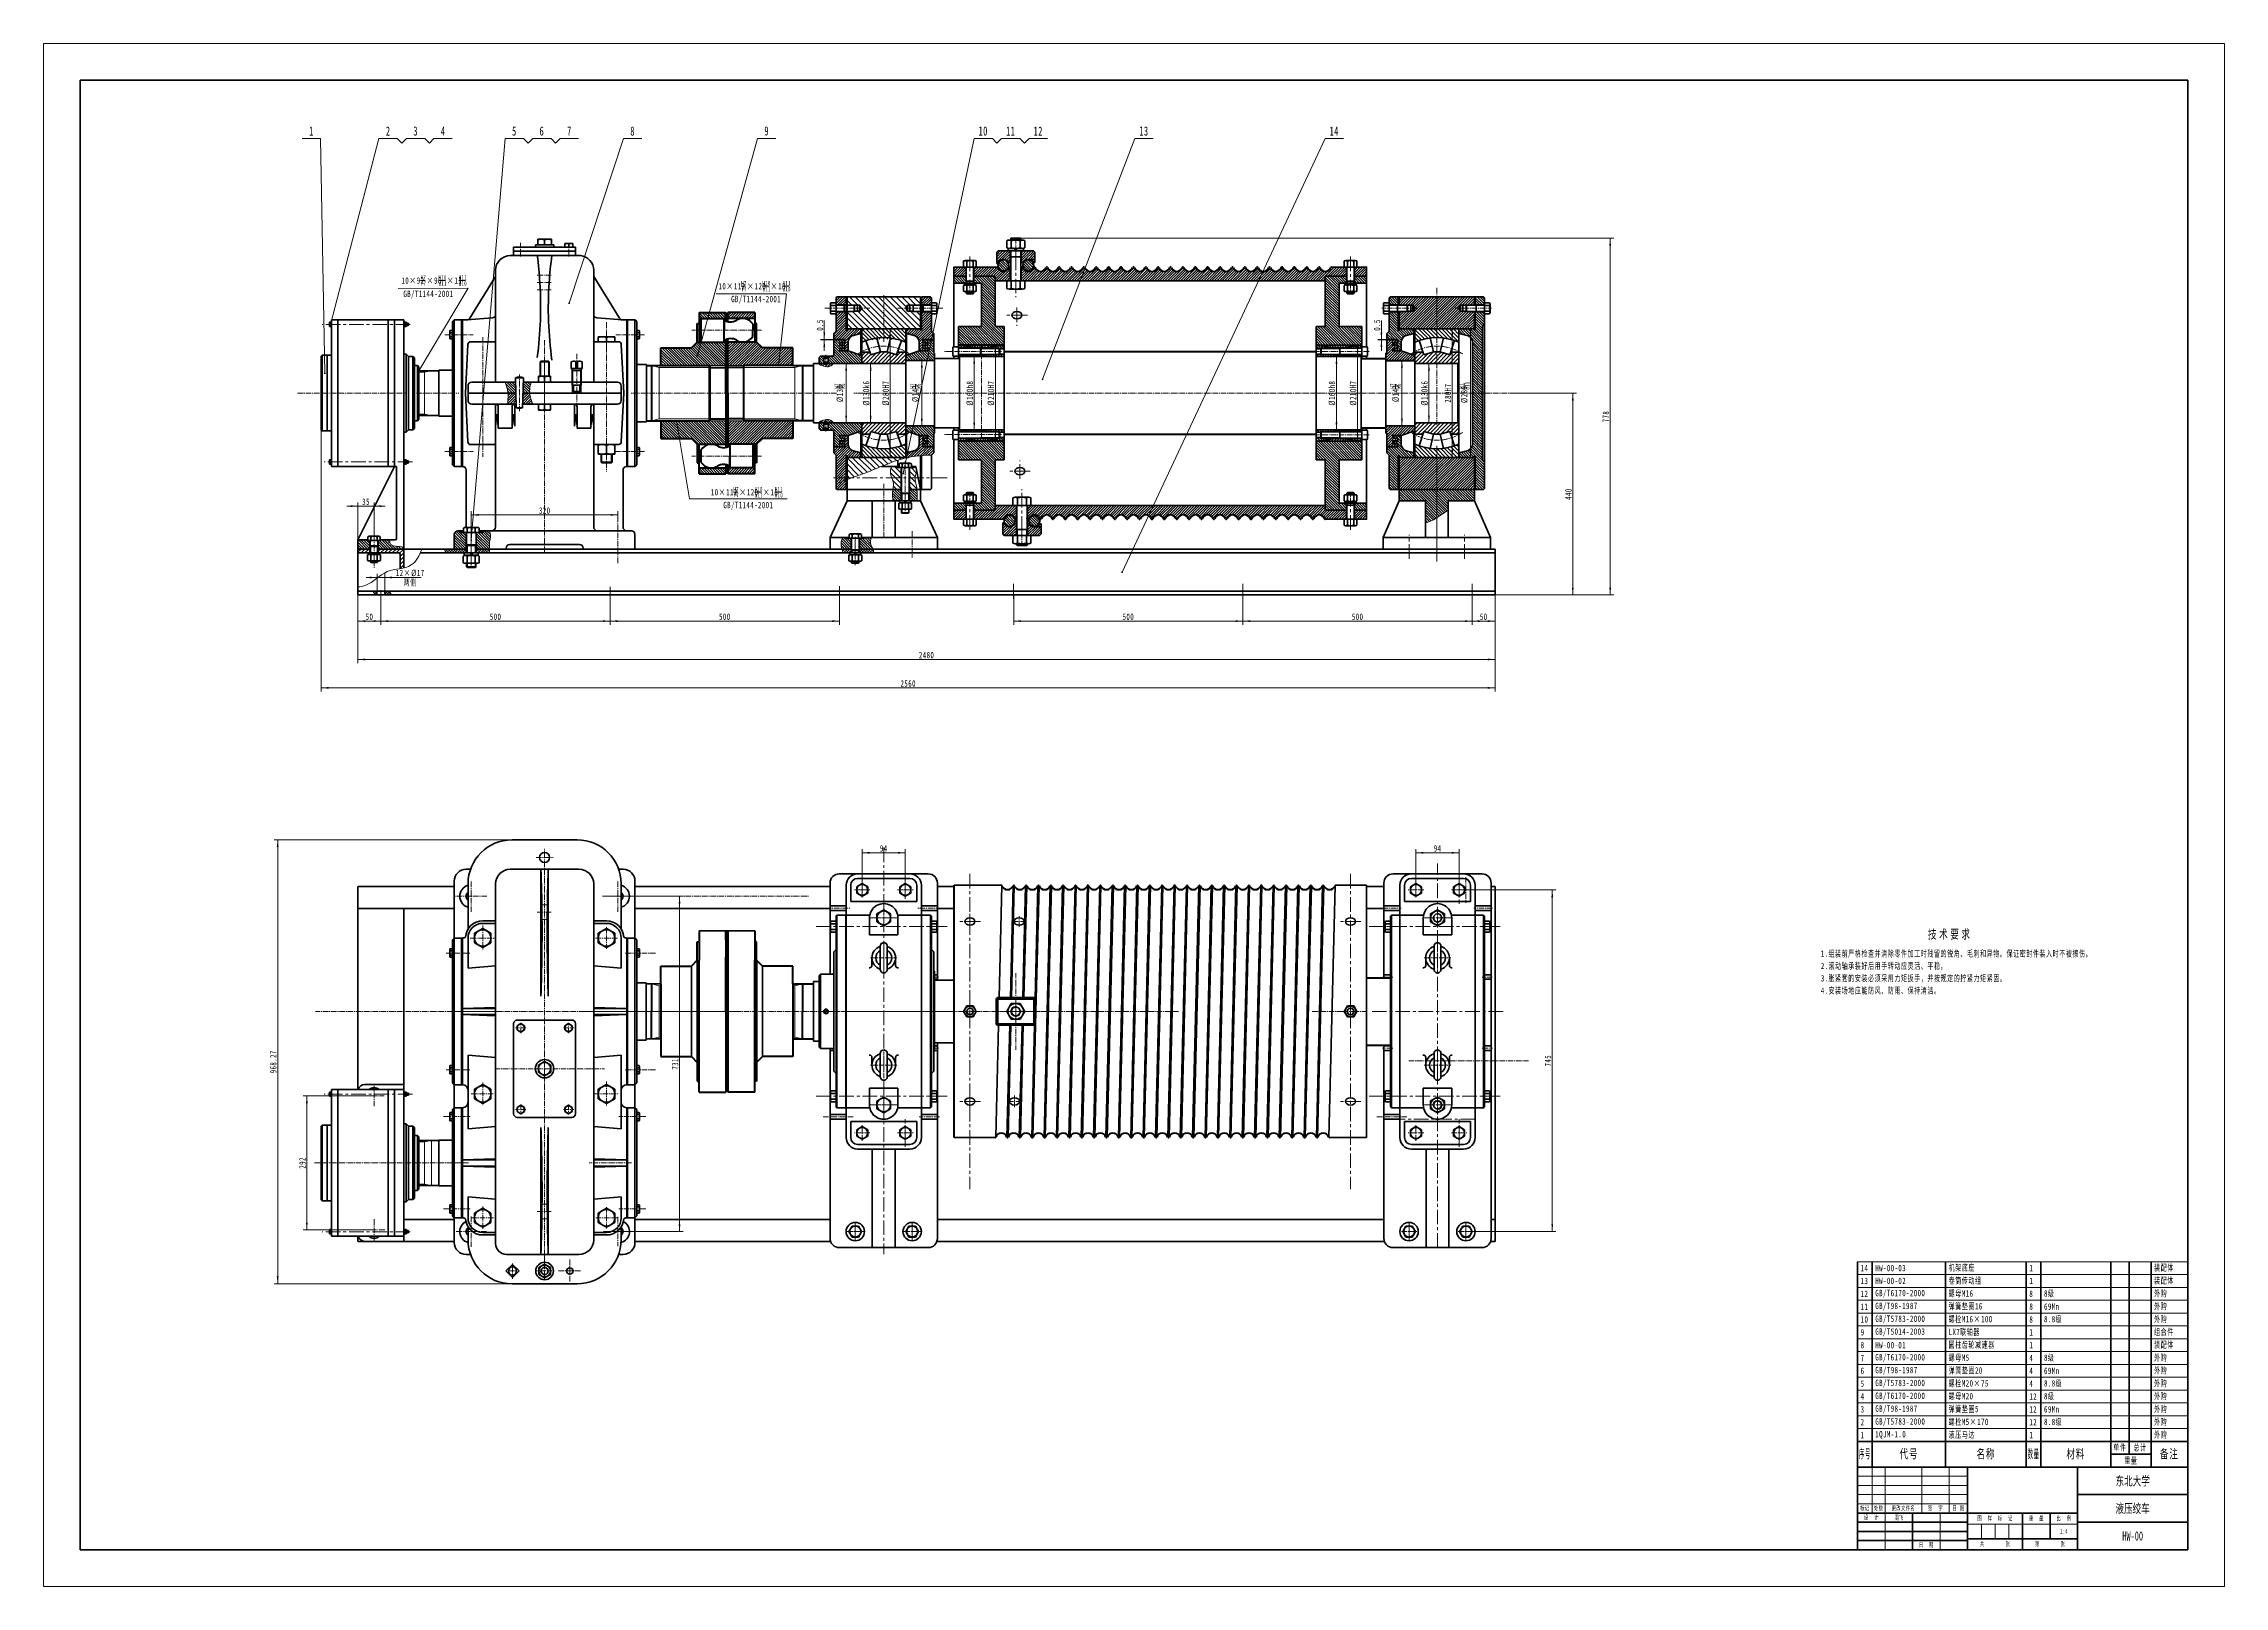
# Model space of a CAD drawing. Header units: millimetres. Extents: x -2378 to 2378, y -1682 to 1682.
import ezdxf
from ezdxf.enums import TextEntityAlignment as Align

# ---------------------------------------------------------------- set-up
doc = ezdxf.new("R2010")
doc.units = ezdxf.units.MM
for name, pattern in [('CENTER', [50.8, 31.75, -6.35, 6.35, -6.35]), ('DASHED', [19.05, 12.7, -6.35]), ('点画线', [18, 12, -2, 2, -2])]:
    doc.linetypes.add(name, pattern=pattern)
doc.layers.get('0').update_dxf_attribs({"lineweight": 35})
for name, color, linetype, lineweight in [('EB0', 7, 'Continuous', 35), ('中心线', 1, 'CENTER', 15), ('中心线层', 1, '点画线', 18), ('剖面线层', 4, 'Continuous', 18), ('尺寸线层', 3, 'Continuous', 18), ('粗实线', 7, 'Continuous', 50), ('粗实线层', 7, 'Continuous', 35), ('细实线', 7, 'Continuous', 18), ('细实线层', 7, 'Continuous', 18), ('虚线', 6, 'DASHED', 18)]:
    doc.layers.add(name, color=color, linetype=linetype, lineweight=lineweight)
doc.styles.add('TitleStyle', font='', dxfattribs={"width": 0.667})
doc.styles.add('标准', font='', dxfattribs={"width": 0.667})
doc.styles.get('TitleStyle').set_extended_font_data('宋体')
doc.styles.get('标准').set_extended_font_data('宋体')
doc.dimstyles.new('标准', dxfattribs={"dimscale": 4, "dimtxt": 3.5, "dimasz": 4, "dimexe": 2, "dimexo": 0, "dimtad": 1, "dimdsep": 46, "dimtxsty": '标准', "dimblk": '_CAXARROW', "dimcen": 0, "dimdle": 6, "dimazin": 2, "dimtfac": 0.707107, "dimtdec": 3, "dimtmove": 2, "dimatfit": 3, "dimfxl": 1, "dimfrac": 2, "dimtolj": 1, "dimarcsym": 1})
pattern_1 = [(45, (0, 0), (-2.828427, 2.828427), [])]
pattern_2 = [(-45, (0, 0), (4.24264, 4.24264), [])]
pattern_3 = [(45, (0, 0), (-4.24264, 4.24264), [])]
pattern_4 = [(135, (0, 0), (-2.828427, -2.828427), [])]
pattern_5 = [(135, (0, 0), (-6.36396, -6.36396), [])]

msp = doc.modelspace()

# ---------------------------------------------------------------- texts
at = {"layer": '尺寸线层', "char_height": 14, "width": 142.4894, "attachment_point": 1, "line_spacing_factor": 1.15057, "style": '标准'}
for insert in [(-1593.428, 1143.524), (-878.665, 1132.136), (-895.614, 682.95)]:
    msp.add_mtext('\\T1.1;GB/T1144-2001', dxfattribs=dict(at, insert=insert))

# ---------------------------------------------------------------- blocks, each defined once
blk = doc.blocks.new('*X2')
at = {"layer": '粗实线层'}
for p, q in [((-574.5, 400.5), (-574.5, -400.5)), ((574.5, 400.5), (-574.5, 400.5)), ((574.5, -400.5), (574.5, 400.5)), ((-574.5, -400.5), (574.5, -400.5))]:
    blk.add_line(p, q, dxfattribs=at)
at = {"layer": '细实线层'}
for p, q in [((594.5, 420.5), (-594.5, 420.5)), ((-594.5, 420.5), (-594.5, -420.5)), ((594.5, -420.5), (594.5, 420.5)), ((-594.5, -420.5), (594.5, -420.5))]:
    blk.add_line(p, q, dxfattribs=at)
blk = doc.blocks.new('*X3')
at = {"layer": '中心线层'}
blk.add_line((0, -4), (0, 18.1), dxfattribs=at)
at = {"layer": '粗实线层'}
for p, q in [((-13.9, 0.9), (-13.9, 13.2)), ((-10.4, 14.1), (10.4, 14.1)), ((-10.4, 0), (10.4, 0)), ((-6.9, 0.9), (-6.9, 13.2)), ((6.9, 0.9), (6.9, 13.2)), ((13.9, 0.9), (13.9, 13.2))]:
    blk.add_line(p, q, dxfattribs=at)
for centre, radius, start, end in [((-10.4, 7.2), 6.93, 60, 120), ((-10.4, 6.9), 6.93, 240, 300), ((0, -12.2), 26.3, 74.7385, 105.2615), ((0, 26.3), 26.3, 254.7385, 285.2615), ((10.4, 7.2), 6.93, 60, 120), ((10.4, 6.9), 6.93, 240, 300)]:
    blk.add_arc(centre, radius, start, end, dxfattribs=at)
blk = doc.blocks.new('*X4')
at = {"layer": '中心线层'}
blk.add_line((0, -5.5), (0, 23.6), dxfattribs=at)
at = {"layer": '粗实线层'}
for p, q in [((-19.6, 1.3), (-19.6, 16.8)), ((-14.7, 18.1), (14.7, 18.1)), ((-14.7, 0), (14.7, 0)), ((-9.8, 1.3), (-9.8, 16.8)), ((9.8, 1.3), (9.8, 16.8)), ((19.6, 1.3), (19.6, 16.8))]:
    blk.add_line(p, q, dxfattribs=at)
for centre, radius, start, end in [((-14.7, 8.3), 9.81, 60, 120), ((-14.7, 9.8), 9.81, 240, 300), ((0, -19.2), 37.3, 74.7385, 105.2615), ((0, 37.3), 37.3, 254.7385, 285.2615), ((14.7, 8.3), 9.81, 60, 120), ((14.7, 9.8), 9.81, 240, 300)]:
    blk.add_arc(centre, radius, start, end, dxfattribs=at)
blk = doc.blocks.new('*X5')
at = {"layer": '中心线层'}
for p, q in [((-23.9, 0), (23.9, 0)), ((0, -23.9), (0, 23.9))]:
    blk.add_line(p, q, dxfattribs=at)
at = {"layer": '粗实线层'}
for p, q in [((-9.8, 17), (-19.6, 0)), ((-19.6, 0), (-9.8, -17)), ((9.8, 17), (-9.8, 17)), ((19.6, 0), (9.8, 17)), ((9.8, -17), (19.6, 0)), ((-9.8, -17), (9.8, -17))]:
    blk.add_line(p, q, dxfattribs=at)
for radius in [17, 9.65]:
    blk.add_circle((0, 0), radius, dxfattribs=at)
at = {"layer": '细实线层'}
blk.add_arc((0, 0), 11, 260, 190, dxfattribs=at)
blk = doc.blocks.new('*X6')
at = {"layer": '中心线层'}
for p, q in [((-16.9, 0), (16.9, 0)), ((0, -16.9), (0, 16.9))]:
    blk.add_line(p, q, dxfattribs=at)
at = {"layer": '粗实线层'}
for p, q in [((-6.9, 12), (-13.9, 0)), ((-13.9, 0), (-6.9, -12)), ((6.9, 12), (-6.9, 12)), ((13.9, 0), (6.9, 12)), ((6.9, -12), (13.9, 0)), ((-6.9, -12), (6.9, -12))]:
    blk.add_line(p, q, dxfattribs=at)
for radius in [12, 6.92]:
    blk.add_circle((0, 0), radius, dxfattribs=at)
at = {"layer": '细实线层'}
blk.add_arc((0, 0), 8, 260, 190, dxfattribs=at)
blk = doc.blocks.new('*X7')
at = {"layer": '中心线层'}
for p, q in [((-21.1, 0), (21.1, 0)), ((0, -21.1), (0, 21.1))]:
    blk.add_line(p, q, dxfattribs=at)
at = {"layer": '粗实线层'}
for p, q in [((-8.7, 15), (-17.3, 0)), ((-17.3, 0), (-8.7, -15)), ((8.7, 15), (-8.7, 15)), ((17.3, 0), (8.7, 15)), ((8.7, -15), (17.3, 0)), ((-8.7, -15), (8.7, -15))]:
    blk.add_line(p, q, dxfattribs=at)
for radius in [15, 8.65]:
    blk.add_circle((0, 0), radius, dxfattribs=at)
at = {"layer": '细实线层'}
blk.add_arc((0, 0), 10, 260, 190, dxfattribs=at)
blk = doc.blocks.new('*X8')
at = {"layer": '中心线层', "linetype": '点画线', "lineweight": 18}
for p, q in [((-6.2, 0), (6.2, 0)), ((0, -6.2), (0, 6.2))]:
    blk.add_line(p, q, dxfattribs=at)
at = {"layer": '粗实线层'}
for p, q in [((2.9, -4.1), (-4.1, 2.9)), ((4.1, -2.9), (-2.9, 4.1))]:
    blk.add_line(p, q, dxfattribs=at)
blk.add_circle((0, 0), 5, dxfattribs=at)
for start, end in [(145.8498, 304.1502), (325.8498, 124.1502)]:
    blk.add_arc((0, 0), 4.25, start, end, dxfattribs=at)
blk = doc.blocks.new('*X9')
at = {"layer": '中心线层'}
blk.add_line((0, -3), (0, 13.4), dxfattribs=at)
at = {"layer": '粗实线层'}
for p, q in [((-9, 10.4), (9, 10.4)), ((-9, 10.4), (-9, 0)), ((-9, 0), (9, 0)), ((0, 9.7), (0, 0.7)), ((9, 10.4), (9, 0))]:
    blk.add_line(p, q, dxfattribs=at)
for centre, start, end in [((-4.5, -4.5), 72.412, 107.588), ((-4.5, 14.9), 252.412, 287.588), ((4.5, -4.5), 72.412, 107.588), ((4.5, 14.9), 252.412, 287.588)]:
    blk.add_arc(centre, 14.9, start, end, dxfattribs=at)
blk = doc.blocks.new('*X10')
at = {"layer": '中心线层'}
blk.add_line((0, -2), (0, 8.4), dxfattribs=at)
at = {"layer": '粗实线层'}
for p, q in [((-6.5, 6.4), (6.5, 6.4)), ((-6.5, 6.4), (-6.5, 0)), ((-6.5, 0), (6.5, 0)), ((0, 5.9), (0, 0.5)), ((6.5, 6.4), (6.5, 0))]:
    blk.add_line(p, q, dxfattribs=at)
for centre, start, end in [((-3.2, -4.4), 72.412, 107.588), ((-3.2, 10.8), 252.412, 287.588), ((3.2, -4.4), 72.412, 107.588), ((3.2, 10.8), 252.412, 287.588)]:
    blk.add_arc(centre, 10.8, start, end, dxfattribs=at)
blk = doc.blocks.new('*X11')
at = {"layer": '中心线层'}
blk.add_line((0, -4), (0, 18.1), dxfattribs=at)
at = {"layer": '粗实线层'}
for p, q in [((-13.9, 0.9), (-13.9, 13.2)), ((-10.4, 14.1), (10.4, 14.1)), ((-10.4, 0), (10.4, 0)), ((-6.9, 0.9), (-6.9, 13.2)), ((6.9, 0.9), (6.9, 13.2)), ((13.9, 0.9), (13.9, 13.2))]:
    blk.add_line(p, q, dxfattribs=at)
for centre, radius, start, end in [((-10.4, 7.2), 6.93, 60, 120), ((-10.4, 6.9), 6.93, 240, 300), ((0, -12.2), 26.3, 74.7385, 105.2615), ((0, 26.3), 26.3, 254.7385, 285.2615), ((10.4, 7.2), 6.93, 60, 120), ((10.4, 6.9), 6.93, 240, 300)]:
    blk.add_arc(centre, radius, start, end, dxfattribs=at)
blk = doc.blocks.new('*X12')
at = {"layer": '中心线层'}
blk.add_line((0, -5), (0, 21.9), dxfattribs=at)
at = {"layer": '粗实线层'}
for p, q in [((-17.3, 1.2), (-17.3, 15.7)), ((-13, 16.9), (13, 16.9)), ((-13, 0), (13, 0)), ((-8.7, 1.2), (-8.7, 15.7)), ((8.7, 1.2), (8.7, 15.7)), ((17.3, 1.2), (17.3, 15.7))]:
    blk.add_line(p, q, dxfattribs=at)
for centre, radius, start, end in [((-13, 8.2), 8.66, 60, 120), ((-13, 8.7), 8.66, 240, 300), ((0, -16), 32.9, 74.7385, 105.2615), ((0, 32.9), 32.9, 254.7385, 285.2615), ((13, 8.2), 8.66, 60, 120), ((13, 8.7), 8.66, 240, 300)]:
    blk.add_arc(centre, radius, start, end, dxfattribs=at)
blk = doc.blocks.new('*X13')
at = {"layer": '中心线层', "linetype": '点画线', "lineweight": 18}
blk.add_line((0, -3), (0, 8), dxfattribs=at)
at = {"layer": '粗实线层'}
for p, q in [((-15.1, 5), (15.1, 5)), ((-15.1, 0), (-15.1, 5)), ((-15.1, 0), (15.1, 0)), ((-1.3, 0), (-2.6, 5)), ((1.1, 0.6), (0, 5)), ((1.3, 0), (1.1, 0.6)), ((15.1, 0), (15.1, 5))]:
    blk.add_line(p, q, dxfattribs=at)
blk = doc.blocks.new('*X14')
at = {"layer": '中心线层', "linetype": '点画线', "lineweight": 18}
blk.add_line((0, -3), (0, 7.1), dxfattribs=at)
at = {"layer": '粗实线层'}
for p, q in [((-12.2, 4.1), (12.2, 4.1)), ((-12.2, 0), (-12.2, 4.1)), ((-12.2, 0), (12.2, 0)), ((-1.1, 0), (-2.2, 4.1)), ((0.9, 0.5), (0, 4.1)), ((1.1, 0), (0.9, 0.5)), ((12.2, 0), (12.2, 4.1))]:
    blk.add_line(p, q, dxfattribs=at)
blk = doc.blocks.new('*X15')
at = {"layer": '中心线层'}
blk.add_line((0, -4), (0, 18.1), dxfattribs=at)
at = {"layer": '粗实线层'}
for p, q in [((-13.9, 0.9), (-13.9, 13.2)), ((-10.4, 14.1), (10.4, 14.1)), ((-10.4, 0), (10.4, 0)), ((-6.9, 0.9), (-6.9, 13.2)), ((6.9, 0.9), (6.9, 13.2)), ((13.9, 0.9), (13.9, 13.2))]:
    blk.add_line(p, q, dxfattribs=at)
for centre, radius, start, end in [((-10.4, 7.2), 6.93, 60, 120), ((-10.4, 6.9), 6.93, 240, 300), ((0, -12.2), 26.3, 74.7385, 105.2615), ((0, 26.3), 26.3, 254.7385, 285.2615), ((10.4, 7.2), 6.93, 60, 120), ((10.4, 6.9), 6.93, 240, 300)]:
    blk.add_arc(centre, radius, start, end, dxfattribs=at)
blk = doc.blocks.new('*X16')
at = {"layer": '中心线层', "linetype": '点画线', "lineweight": 18}
blk.add_line((0, -3), (0, 7.1), dxfattribs=at)
at = {"layer": '粗实线层'}
for p, q in [((-12.2, 4.1), (12.2, 4.1)), ((-12.2, 0), (-12.2, 4.1)), ((-12.2, 0), (12.2, 0)), ((-1.1, 0), (-2.2, 4.1)), ((0.9, 0.5), (0, 4.1)), ((1.1, 0), (0.9, 0.5)), ((12.2, 0), (12.2, 4.1))]:
    blk.add_line(p, q, dxfattribs=at)
blk = doc.blocks.new('*X17')
at = {"layer": '中心线层'}
blk.add_line((0, -4), (0, 18.1), dxfattribs=at)
at = {"layer": '粗实线层'}
for p, q in [((-13.9, 0.9), (-13.9, 13.2)), ((-10.4, 14.1), (10.4, 14.1)), ((-10.4, 0), (10.4, 0)), ((-6.9, 0.9), (-6.9, 13.2)), ((6.9, 0.9), (6.9, 13.2)), ((13.9, 0.9), (13.9, 13.2))]:
    blk.add_line(p, q, dxfattribs=at)
for centre, radius, start, end in [((-10.4, 7.2), 6.93, 60, 120), ((-10.4, 6.9), 6.93, 240, 300), ((0, -12.2), 26.3, 74.7385, 105.2615), ((0, 26.3), 26.3, 254.7385, 285.2615), ((10.4, 7.2), 6.93, 60, 120), ((10.4, 6.9), 6.93, 240, 300)]:
    blk.add_arc(centre, radius, start, end, dxfattribs=at)
blk = doc.blocks.new('*X18')
at = {"layer": '中心线层', "linetype": '点画线', "lineweight": 18}
blk.add_line((0, -3), (0, 7.1), dxfattribs=at)
at = {"layer": '粗实线层'}
for p, q in [((-12.2, 4.1), (12.2, 4.1)), ((-12.2, 0), (-12.2, 4.1)), ((-12.2, 0), (12.2, 0)), ((-1.1, 0), (-2.2, 4.1)), ((0.9, 0.5), (0, 4.1)), ((1.1, 0), (0.9, 0.5)), ((12.2, 0), (12.2, 4.1))]:
    blk.add_line(p, q, dxfattribs=at)
blk = doc.blocks.new('*X19')
at = {"layer": '尺寸线层', "linetype": 'Continuous'}
for points in [[(-1772.4, 277.2), (-1756.4, 279.2), (-1756.4, 275.2)], [(787.6, 277.2), (771.6, 279.2), (771.6, 275.2)]]:
    blk.add_hatch(color=0, dxfattribs=at).paths.add_polyline_path(points, flags=0)
at = {"layer": '尺寸线层', "color": 0, "linetype": 'Continuous'}
for p, q in [((-1772.4, 839.3), (-1772.4, 269.2)), ((787.6, 479.8), (787.6, 269.2)), ((-1772.4, 277.2), (787.6, 277.2))]:
    blk.add_line(p, q, dxfattribs=at)
at = {"layer": '尺寸线层', "color": 0, "insert": (-492.4, 286.7), "char_height": 14, "width": 54.713, "attachment_point": 5, "line_spacing_factor": 1.15057, "style": '标准'}
blk.add_mtext('\\T1.1;2560', dxfattribs=at)
blk = doc.blocks.new('_CAXARROW')
blk.add_hatch(color=0).paths.add_polyline_path([(0, 0), (-1, 0.125), (-1, -0.125)], flags=0)
blk = doc.blocks.new('*X20')
at = {"layer": '尺寸线层', "linetype": 'Continuous'}
for points in [[(-1692.4, 422.8), (-1676.4, 420.8), (-1676.4, 424.8)], [(-1642.4, 422.8), (-1658.4, 420.8), (-1658.4, 424.8)]]:
    blk.add_hatch(color=0, dxfattribs=at).paths.add_polyline_path(points, flags=0)
at = {"layer": '尺寸线层', "color": 0, "linetype": 'Continuous'}
for p, q in [((-1692.4, 479.8), (-1692.4, 414.8)), ((-1642.4, 477.9), (-1642.4, 414.8)), ((-1642.4, 422.8), (-1692.4, 422.8))]:
    blk.add_line(p, q, dxfattribs=at)
at = {"layer": '尺寸线层', "color": 0, "insert": (-1667.4, 432.3), "char_height": 14, "width": 28, "attachment_point": 5, "line_spacing_factor": 1.15057, "style": '标准'}
blk.add_mtext('\\T1.1;50', dxfattribs=at)
blk = doc.blocks.new('*X21')
at = {"layer": '尺寸线层', "linetype": 'Continuous'}
for points in [[(737.6, 422.8), (753.6, 424.8), (753.6, 420.8)], [(787.6, 422.8), (771.6, 424.8), (771.6, 420.8)]]:
    blk.add_hatch(color=0, dxfattribs=at).paths.add_polyline_path(points, flags=0)
at = {"layer": '尺寸线层', "color": 0, "linetype": 'Continuous'}
for p, q in [((787.6, 479.8), (787.6, 414.8)), ((737.6, 470), (737.6, 414.8)), ((737.6, 422.8), (787.6, 422.8))]:
    blk.add_line(p, q, dxfattribs=at)
at = {"layer": '尺寸线层', "color": 0, "insert": (762.6, 432.3), "char_height": 14, "width": 28, "attachment_point": 5, "line_spacing_factor": 1.15057, "style": '标准'}
blk.add_mtext('\\T1.1;50', dxfattribs=at)
blk = doc.blocks.new('*X22')
at = {"layer": '尺寸线层', "linetype": 'Continuous'}
for points in [[(-1642.4, 422.8), (-1626.4, 424.8), (-1626.4, 420.8)], [(-1142.4, 422.8), (-1158.4, 424.8), (-1158.4, 420.8)]]:
    blk.add_hatch(color=0, dxfattribs=at).paths.add_polyline_path(points, flags=0)
at = {"layer": '尺寸线层', "color": 0, "linetype": 'Continuous'}
for p, q in [((-1642.4, 477.9), (-1642.4, 414.8)), ((-1142.4, 465.5), (-1142.4, 414.8)), ((-1642.4, 422.8), (-1142.4, 422.8))]:
    blk.add_line(p, q, dxfattribs=at)
at = {"layer": '尺寸线层', "color": 0, "insert": (-1392.4, 432.3), "char_height": 14, "width": 39.814, "attachment_point": 5, "line_spacing_factor": 1.15057, "style": '标准'}
blk.add_mtext('\\T1.1;500', dxfattribs=at)
blk = doc.blocks.new('*X23')
at = {"layer": '尺寸线层', "linetype": 'Continuous'}
for points in [[(-1142.4, 422.8), (-1126.4, 424.8), (-1126.4, 420.8)], [(-642.4, 422.8), (-658.4, 424.8), (-658.4, 420.8)]]:
    blk.add_hatch(color=0, dxfattribs=at).paths.add_polyline_path(points, flags=0)
at = {"layer": '尺寸线层', "color": 0, "linetype": 'Continuous'}
for p, q in [((-1142.4, 465.5), (-1142.4, 414.8)), ((-642.4, 467.6), (-642.4, 414.8)), ((-1142.4, 422.8), (-642.4, 422.8))]:
    blk.add_line(p, q, dxfattribs=at)
at = {"layer": '尺寸线层', "color": 0, "insert": (-892.4, 432.3), "char_height": 14, "width": 39.814, "attachment_point": 5, "line_spacing_factor": 1.15057, "style": '标准'}
blk.add_mtext('\\T1.1;500', dxfattribs=at)
blk = doc.blocks.new('*X24')
at = {"layer": '尺寸线层', "linetype": 'Continuous'}
for points in [[(-262.4, 422.8), (-246.4, 424.8), (-246.4, 420.8)], [(237.6, 422.8), (221.6, 424.8), (221.6, 420.8)]]:
    blk.add_hatch(color=0, dxfattribs=at).paths.add_polyline_path(points, flags=0)
at = {"layer": '尺寸线层', "color": 0, "linetype": 'Continuous'}
for p, q in [((-262.4, 479.8), (-262.4, 414.8)), ((237.6, 479.8), (237.6, 414.8)), ((-262.4, 422.8), (237.6, 422.8))]:
    blk.add_line(p, q, dxfattribs=at)
at = {"layer": '尺寸线层', "color": 0, "insert": (-12.4, 432.3), "char_height": 14, "width": 39.814, "attachment_point": 5, "line_spacing_factor": 1.15057, "style": '标准'}
blk.add_mtext('\\T1.1;500', dxfattribs=at)
blk = doc.blocks.new('*X25')
at = {"layer": '尺寸线层', "linetype": 'Continuous'}
for points in [[(237.6, 422.8), (253.6, 424.8), (253.6, 420.8)], [(737.6, 422.8), (721.6, 424.8), (721.6, 420.8)]]:
    blk.add_hatch(color=0, dxfattribs=at).paths.add_polyline_path(points, flags=0)
at = {"layer": '尺寸线层', "color": 0, "linetype": 'Continuous'}
for p, q in [((237.6, 488.3), (237.6, 414.8)), ((737.6, 488.3), (737.6, 414.8)), ((237.6, 422.8), (737.6, 422.8))]:
    blk.add_line(p, q, dxfattribs=at)
at = {"layer": '尺寸线层', "color": 0, "insert": (487.6, 432.3), "char_height": 14, "width": 39.814, "attachment_point": 5, "line_spacing_factor": 1.15057, "style": '标准'}
blk.add_mtext('\\T1.1;500', dxfattribs=at)
blk = doc.blocks.new('*X26')
at = {"layer": '尺寸线层', "linetype": 'Continuous'}
for points in [[(-1692.4, 339.2), (-1676.4, 341.2), (-1676.4, 337.2)], [(787.6, 339.2), (771.6, 341.2), (771.6, 337.2)]]:
    blk.add_hatch(color=0, dxfattribs=at).paths.add_polyline_path(points, flags=0)
at = {"layer": '尺寸线层', "color": 0, "linetype": 'Continuous'}
for p, q in [((-1692.4, 479.8), (-1692.4, 331.2)), ((787.6, 479.8), (787.6, 331.2)), ((-1692.4, 339.2), (787.6, 339.2))]:
    blk.add_line(p, q, dxfattribs=at)
at = {"layer": '尺寸线层', "color": 0, "insert": (-452.4, 348.7), "char_height": 14, "width": 54.713, "attachment_point": 5, "line_spacing_factor": 1.15057, "style": '标准'}
blk.add_mtext('\\T1.1;2480', dxfattribs=at)
blk = doc.blocks.new('*X27')
at = {"layer": '中心线层'}
blk.add_line((0, -1.2), (0, 5.7), dxfattribs=at)
at = {"layer": '粗实线层'}
for p, q in [((-4.6, 0.3), (-4.6, 4.1)), ((-3.5, 4.4), (3.5, 4.4)), ((-3.5, 0), (3.5, 0)), ((-2.3, 0.3), (-2.3, 4.1)), ((2.3, 0.3), (2.3, 4.1)), ((4.6, 0.3), (4.6, 4.1))]:
    blk.add_line(p, q, dxfattribs=at)
for centre, radius, start, end in [((-3.5, 2.1), 2.31, 60, 120), ((-3.5, 2.3), 2.31, 240, 300), ((0, -4.4), 8.77, 74.7385, 105.2615), ((0, 8.8), 8.77, 254.7385, 285.2615), ((3.5, 2.1), 2.31, 60, 120), ((3.5, 2.3), 2.31, 240, 300)]:
    blk.add_arc(centre, radius, start, end, dxfattribs=at)
blk = doc.blocks.new('*X28')
at = {"layer": '中心线层', "linetype": '点画线', "lineweight": 18}
blk.add_line((0, -3), (0, 4.3), dxfattribs=at)
at = {"layer": '粗实线层'}
for p, q in [((-3.9, 1.3), (3.9, 1.3)), ((-3.9, 0), (-3.9, 1.3)), ((-3.9, 0), (3.9, 0)), ((-0.3, 0), (-0.7, 1.3)), ((0.3, 0.2), (0, 1.3)), ((0.3, 0), (0.3, 0.2)), ((3.9, 0), (3.9, 1.3))]:
    blk.add_line(p, q, dxfattribs=at)
blk = doc.blocks.new('*X29')
at = {"layer": '细实线层', "color": 0, "linetype": 'Continuous', "lineweight": 18}
for p, q in [((-720, 448), (0, 448)), ((-720, 420), (0, 420)), ((-720, 420), (0, 420)), ((-720, 392), (0, 392)), ((-720, 392), (0, 392)), ((-720, 364), (0, 364)), ((-720, 364), (0, 364)), ((-720, 336), (0, 336)), ((-720, 336), (0, 336)), ((-720, 308), (0, 308)), ((-720, 308), (0, 308)), ((-720, 280), (0, 280)), ((-720, 280), (0, 280)), ((-720, 252), (0, 252)), ((-720, 252), (0, 252)), ((-720, 224), (0, 224)), ((-720, 224), (0, 224)), ((-720, 196), (0, 196)), ((-720, 196), (0, 196)), ((-720, 168), (0, 168)), ((-720, 168), (0, 168)), ((-720, 140), (0, 140)), ((-720, 140), (0, 140)), ((-720, 112), (0, 112)), ((-720, 112), (0, 112)), ((-720, 84), (0, 84)), ((-720, 84), (0, 84)), ((-720, 56), (0, 56))]:
    blk.add_line(p, q, dxfattribs=at)
at = {"layer": '细实线层', "color": 0, "linetype": 'Continuous', "lineweight": 35}
for p, q in [((-720, 448), (-720, 420)), ((-688, 448), (-688, 420)), ((-528, 448), (-528, 420)), ((-352, 448), (-352, 420)), ((-320, 448), (-320, 420)), ((-168, 448), (-168, 420)), ((-128, 448), (-128, 420)), ((-80, 448), (-80, 420)), ((0, 448), (0, 420)), ((0, 448), (0, 420)), ((-720, 420), (-720, 392)), ((-720, 392), (-720, 364)), ((-688, 420), (-688, 392)), ((-688, 392), (-688, 364)), ((-528, 420), (-528, 392)), ((-528, 392), (-528, 364)), ((-352, 420), (-352, 392)), ((-352, 392), (-352, 364)), ((-320, 420), (-320, 392)), ((-320, 392), (-320, 364)), ((-168, 420), (-168, 392)), ((-168, 392), (-168, 364)), ((-128, 420), (-128, 392)), ((-128, 392), (-128, 364)), ((-80, 420), (-80, 392)), ((-80, 392), (-80, 364)), ((0, 420), (0, 392)), ((0, 420), (0, 392)), ((0, 392), (0, 364)), ((0, 392), (0, 364)), ((-720, 364), (-720, 336)), ((-720, 336), (-720, 308)), ((-688, 364), (-688, 336)), ((-688, 336), (-688, 308)), ((-528, 364), (-528, 336)), ((-528, 336), (-528, 308)), ((-352, 364), (-352, 336)), ((-352, 336), (-352, 308)), ((-320, 364), (-320, 336)), ((-320, 336), (-320, 308)), ((-168, 364), (-168, 336)), ((-168, 336), (-168, 308)), ((-128, 364), (-128, 336)), ((-128, 336), (-128, 308)), ((-80, 364), (-80, 336)), ((-80, 336), (-80, 308)), ((0, 364), (0, 336)), ((0, 364), (0, 336)), ((0, 336), (0, 308)), ((0, 336), (0, 308)), ((-720, 308), (-720, 280)), ((-688, 308), (-688, 280)), ((-528, 308), (-528, 280)), ((-352, 308), (-352, 280)), ((-320, 308), (-320, 280)), ((-168, 308), (-168, 280)), ((-128, 308), (-128, 280)), ((-80, 308), (-80, 280)), ((0, 308), (0, 280)), ((0, 308), (0, 280)), ((-720, 280), (-720, 252)), ((-720, 252), (-720, 224)), ((-688, 280), (-688, 252)), ((-688, 252), (-688, 224)), ((-528, 280), (-528, 252)), ((-528, 252), (-528, 224)), ((-352, 280), (-352, 252)), ((-352, 252), (-352, 224)), ((-320, 280), (-320, 252)), ((-320, 252), (-320, 224)), ((-168, 280), (-168, 252)), ((-168, 252), (-168, 224)), ((-128, 280), (-128, 252)), ((-128, 252), (-128, 224)), ((-80, 280), (-80, 252)), ((-80, 252), (-80, 224)), ((0, 280), (0, 252)), ((0, 280), (0, 252)), ((0, 252), (0, 224)), ((0, 252), (0, 224)), ((-720, 224), (-720, 196)), ((-720, 196), (-720, 168)), ((-688, 224), (-688, 196)), ((-688, 196), (-688, 168)), ((-528, 224), (-528, 196)), ((-528, 196), (-528, 168)), ((-352, 224), (-352, 196)), ((-352, 196), (-352, 168)), ((-320, 224), (-320, 196)), ((-320, 196), (-320, 168)), ((-168, 224), (-168, 196)), ((-168, 196), (-168, 168)), ((-128, 224), (-128, 196)), ((-128, 196), (-128, 168)), ((-80, 224), (-80, 196)), ((-80, 196), (-80, 168)), ((0, 224), (0, 196)), ((0, 224), (0, 196)), ((0, 196), (0, 168)), ((0, 196), (0, 168)), ((-720, 168), (-720, 140)), ((-688, 168), (-688, 140)), ((-528, 168), (-528, 140)), ((-352, 168), (-352, 140)), ((-320, 168), (-320, 140)), ((-168, 168), (-168, 140)), ((-128, 168), (-128, 140)), ((-80, 168), (-80, 140)), ((0, 168), (0, 140)), ((0, 168), (0, 140)), ((-720, 140), (-720, 112)), ((-720, 112), (-720, 84)), ((-688, 140), (-688, 112)), ((-688, 112), (-688, 84)), ((-528, 140), (-528, 112)), ((-528, 112), (-528, 84)), ((-352, 140), (-352, 112)), ((-352, 112), (-352, 84)), ((-320, 140), (-320, 112)), ((-320, 112), (-320, 84)), ((-168, 140), (-168, 112)), ((-168, 112), (-168, 84)), ((-128, 140), (-128, 112)), ((-128, 112), (-128, 84)), ((-80, 140), (-80, 112)), ((-80, 112), (-80, 84)), ((0, 140), (0, 112)), ((0, 140), (0, 112)), ((0, 112), (0, 84)), ((0, 112), (0, 84)), ((-720, 84), (-720, 56)), ((-720, 56), (0, 56)), ((-720, 56), (-720, 0)), ((-688, 84), (-688, 56)), ((-688, 56), (-688, 0)), ((-528, 84), (-528, 56)), ((-528, 56), (-528, 0)), ((-352, 84), (-352, 56)), ((-352, 56), (-352, 0)), ((-320, 84), (-320, 56)), ((-320, 56), (-320, 0)), ((-168, 84), (-168, 56)), ((-168, 56), (-168, 0)), ((-128, 84), (-128, 56)), ((-128, 56), (-128, 28)), ((-80, 84), (-80, 56)), ((-80, 56), (-80, 28)), ((0, 84), (0, 56)), ((0, 84), (0, 56)), ((0, 56), (0, 0)), ((-720, 0), (0, 0)), ((-168, 28), (-80, 28)), ((-80, 28), (-80, 0))]:
    blk.add_line(p, q, dxfattribs=at)
at = {"layer": '细实线层', "color": 0, "line_spacing_factor": 1.15057, "style": '标准'}
for s, insert, char_height, width, attachment_point in [('\\T1.1;14', (-713.36, 434), 14, 47.92, 4), ('\\T1.1;HW-00-03', (-681.36, 434), 14, 303.92, 4), ('\\T1.1;机架底座', (-521.36, 434), 14, 335.92, 4), ('\\T1.1;1', (-345.36, 434), 14, 47.92, 4), ('\\T1.1;装配体', (-73.36, 434), 14, 143.92, 4), ('\\T1.1;13', (-713.36, 406), 14, 47.92, 4), ('\\T1.1;12', (-713.36, 378), 14, 47.92, 4), ('\\T1.1;GB/T6170-2000', (-681.36, 378), 14, 303.92, 4), ('\\T1.1;HW-00-02', (-681.36, 406), 14, 303.92, 4), ('\\T1.1;卷筒传动组', (-521.36, 406), 14, 335.92, 4), ('\\T1.1;螺母M16', (-521.36, 378), 14, 335.92, 4), ('\\T1.1;8', (-345.36, 378), 14, 47.92, 4), ('\\T1.1;1', (-345.36, 406), 14, 47.92, 4), ('\\T1.1;8级', (-313.36, 378), 14, 287.92, 4), ('\\T1.1;装配体', (-73.36, 406), 14, 143.92, 4), ('\\T1.1;外购', (-73.36, 378), 14, 143.92, 4), ('\\T1.1;11', (-713.36, 350), 14, 47.92, 4), ('\\T1.1;GB/T98-1987', (-681.36, 350), 14, 303.92, 4), ('\\T1.1;弹簧垫圈16', (-521.36, 350), 14, 335.92, 4), ('\\T1.1;8', (-345.36, 350), 14, 47.92, 4), ('\\T1.1;69Mn', (-313.36, 350), 14, 287.92, 4), ('\\T1.1;外购', (-73.36, 350), 14, 143.92, 4), ('\\T1.1;9', (-713.36, 294), 14, 47.92, 4), ('\\T1.1;10', (-713.36, 322), 14, 47.92, 4), ('\\T1.1;GB/T5783-2000', (-681.36, 322), 14, 303.92, 4), ('\\T1.1;GB/T5014-2003', (-681.36, 294), 14, 303.92, 4), ('\\T1.1;螺栓M16×100', (-521.36, 322), 14, 335.92, 4), ('\\T1.1;LX7联轴器', (-521.36, 294), 14, 335.92, 4), ('\\T1.1;8', (-345.36, 322), 14, 47.92, 4), ('\\T1.1;1', (-345.36, 294), 14, 47.92, 4), ('\\T1.1;8.8级', (-313.36, 322), 14, 287.92, 4), ('\\T1.1;外购', (-73.36, 322), 14, 143.92, 4), ('\\T1.1;组合件', (-73.36, 294), 14, 143.92, 4), ('\\T1.1;8', (-713.36, 266), 14, 47.92, 4), ('\\T1.1;7', (-713.36, 238), 14, 47.92, 4), ('\\T1.1;GB/T6170-2000', (-681.36, 238), 14, 303.92, 4), ('\\T1.1;HW-00-01', (-681.36, 266), 14, 303.92, 4), ('\\T1.1;螺母M5', (-521.36, 238), 14, 335.92, 4), ('\\T1.1;圆柱齿轮减速器', (-521.36, 266), 14, 335.92, 4), ('\\T1.1;4', (-345.36, 238), 14, 47.92, 4), ('\\T1.1;1', (-345.36, 266), 14, 47.92, 4), ('\\T1.1;8级', (-313.36, 238), 14, 287.92, 4), ('\\T1.1;装配体', (-73.36, 266), 14, 143.92, 4), ('\\T1.1;外购', (-73.36, 238), 14, 143.92, 4), ('\\T1.1;6', (-713.36, 210), 14, 47.92, 4), ('\\T1.1;GB/T98-1987', (-681.36, 210), 14, 303.92, 4), ('\\T1.1;GB/T5783-2000', (-681.36, 182), 14, 303.92, 4), ('\\T1.1;螺栓M20×75', (-521.36, 182), 14, 335.92, 4), ('\\T1.1;弹簧垫圈20', (-521.36, 210), 14, 335.92, 4), ('\\T1.1;4', (-345.36, 210), 14, 47.92, 4), ('\\T1.1;8.8级', (-313.36, 182), 14, 287.92, 4), ('\\T1.1;69Mn', (-313.36, 210), 14, 287.92, 4), ('\\T1.1;外购', (-73.36, 210), 14, 143.92, 4), ('\\T1.1;外购', (-73.36, 182), 14, 143.92, 4), ('\\T1.1;4', (-713.36, 154), 14, 47.92, 4), ('\\T1.1;5', (-713.36, 182), 14, 47.92, 4), ('\\T1.1;GB/T6170-2000', (-681.36, 154), 14, 303.92, 4), ('\\T1.1;螺母M20', (-521.36, 154), 14, 335.92, 4), ('\\T1.1;4', (-345.36, 182), 14, 47.92, 4), ('\\T1.1;12', (-345.36, 154), 14, 47.92, 4), ('\\T1.1;8级', (-313.36, 154), 14, 287.92, 4), ('\\T1.1;外购', (-73.36, 154), 14, 143.92, 4), ('\\T1.1;3', (-713.36, 126), 14, 47.92, 4), ('\\T1.1;2', (-713.36, 98), 14, 47.92, 4), ('\\T1.1;GB/T98-1987', (-681.36, 126), 14, 303.92, 4), ('\\T1.1;GB/T5783-2000', (-681.36, 98), 14, 303.92, 4), ('\\T1.1;螺栓M5×170', (-521.36, 98), 14, 335.92, 4), ('\\T1.1;弹簧垫圈5', (-521.36, 126), 14, 335.92, 4), ('\\T1.1;12', (-345.36, 126), 14, 47.92, 4), ('\\T1.1;12', (-345.36, 98), 14, 47.92, 4), ('\\T1.1;8.8级', (-313.36, 98), 14, 287.92, 4), ('\\T1.1;69Mn', (-313.36, 126), 14, 287.92, 4), ('\\T1.1;外购', (-73.36, 126), 14, 143.92, 4), ('\\T1.1;外购', (-73.36, 98), 14, 143.92, 4), ('\\T1.1;1', (-713.36, 70), 14, 47.92, 4), ('\\T1.1;1QJM-1.0', (-681.36, 70), 14, 303.92, 4), ('\\T1.1;液压马达', (-521.36, 70), 14, 335.92, 4), ('\\T1.1;1', (-345.36, 70), 14, 47.92, 4), ('\\T1.1;单件', (-148, 42), 14, 66.96, 5), ('\\T1.1;总计', (-104, 42), 14, 81.36, 5), ('\\T1.1;外购', (-73.36, 70), 14, 143.92, 4), ('\\T1.1;{\\W0.425474;序号}', (-704, 28), 20, 47.52, 5), ('\\T1.1;代号', (-608, 28), 20, 277.92, 5), ('\\T1.1;名称', (-440, 28), 20, 306.72, 5), ('\\T1.1;{\\W0.422936;数量}', (-336, 28), 20, 47.52, 5), ('\\T1.1;材料', (-244, 28), 20, 263.52, 5), ('\\T1.1;重量', (-124, 14), 14, 153.36, 5), ('\\T1.1;备注', (-40, 28), 20, 133.92, 5)]:
    blk.add_mtext(s, dxfattribs=dict(at, insert=insert, char_height=char_height, width=width, attachment_point=attachment_point))
blk = doc.blocks.new('*X30')
at = {"layer": '细实线层', "lineweight": 18}
h = blk.add_hatch(color=0, dxfattribs=at)
edge = h.paths.add_edge_path(flags=0)
edge.add_arc((0, 0), 2, 0, 360)
at = {"layer": '细实线层', "color": 0}
for p, q in [((-9.4, 512.1), (-49.4, 512.1)), ((0, 0), (-9.4, 512.1))]:
    blk.add_line(p, q, dxfattribs=at)
at = {"layer": '细实线层', "color": 0, "lineweight": 18, "insert": (-29.4, 518.1), "char_height": 20, "width": 68, "attachment_point": 8, "line_spacing_factor": 1.15057, "style": '标准'}
blk.add_mtext('\\T1.1;1', dxfattribs=at)
blk = doc.blocks.new('*X31')
at = {"layer": '细实线层', "lineweight": 18}
h = blk.add_hatch(color=0, dxfattribs=at)
edge = h.paths.add_edge_path(flags=0)
edge.add_arc((0, 0), 2, 0, 360)
at = {"layer": '细实线层', "color": 0}
for p, q in [((0, 0), (106, 406)), ((106, 406), (146, 406)), ((146, 406), (156, 396)), ((166, 406), (156, 396)), ((166, 406), (206, 406)), ((206, 406), (216, 396)), ((226, 406), (216, 396)), ((226, 406), (266, 406))]:
    blk.add_line(p, q, dxfattribs=at)
at = {"layer": '细实线层', "color": 0, "lineweight": 18, "char_height": 20, "width": 68, "attachment_point": 8, "line_spacing_factor": 1.15057, "style": '标准'}
for s, insert in [('\\T1.1;2', (126, 412)), ('\\T1.1;3', (186, 412)), ('\\T1.1;4', (246, 412))]:
    blk.add_mtext(s, dxfattribs=dict(at, insert=insert))
blk = doc.blocks.new('*X32')
at = {"layer": '中心线层', "linetype": '点画线', "lineweight": 18}
blk.add_line((0, -3), (0, 8.5), dxfattribs=at)
at = {"layer": '粗实线层'}
for p, q in [((-16.8, 5.5), (16.8, 5.5)), ((-16.8, 0), (-16.8, 5.5)), ((-16.8, 0), (16.8, 0)), ((-1.4, 0), (-2.9, 5.5)), ((1.2, 0.7), (-0.1, 5.5)), ((1.4, 0), (1.2, 0.7)), ((16.8, 0), (16.8, 5.5))]:
    blk.add_line(p, q, dxfattribs=at)
blk = doc.blocks.new('*X33')
at = {"layer": '尺寸线层', "linetype": 'Continuous'}
for points in [[(-1445.4, 654.3), (-1429.4, 656.3), (-1429.4, 652.3)], [(-1125.4, 654.3), (-1141.4, 656.3), (-1141.4, 652.3)]]:
    blk.add_hatch(color=0, dxfattribs=at).paths.add_polyline_path(points, flags=0)
at = {"layer": '尺寸线层', "color": 0, "linetype": 'Continuous'}
for p, q in [((-1445.4, 631.8), (-1445.4, 662.3)), ((-1445.4, 654.3), (-1125.4, 654.3)), ((-1125.4, 650.2), (-1125.4, 662.3))]:
    blk.add_line(p, q, dxfattribs=at)
at = {"layer": '尺寸线层', "color": 0, "insert": (-1285.4, 663.8), "char_height": 14, "width": 39.814, "attachment_point": 5, "line_spacing_factor": 1.15057, "style": '标准'}
blk.add_mtext('\\T1.1;320', dxfattribs=at)
blk = doc.blocks.new('*X34')
at = {"layer": '尺寸线层', "linetype": 'Continuous'}
for points in [[(-1692.4, 673.6), (-1708.4, 671.6), (-1708.4, 675.6)], [(-1657.4, 673.6), (-1641.4, 671.6), (-1641.4, 675.6)]]:
    blk.add_hatch(color=0, dxfattribs=at).paths.add_polyline_path(points, flags=0)
at = {"layer": '尺寸线层', "color": 0, "linetype": 'Continuous'}
for p, q in [((-1633.4, 673.6), (-1716.4, 673.6)), ((-1692.4, 599.8), (-1692.4, 681.6)), ((-1657.4, 609.2), (-1657.4, 681.6))]:
    blk.add_line(p, q, dxfattribs=at)
at = {"layer": '尺寸线层', "color": 0, "insert": (-1674.9, 683.1), "char_height": 14, "width": 28, "attachment_point": 5, "line_spacing_factor": 1.15057, "style": '标准'}
blk.add_mtext('\\T1.1;35', dxfattribs=at)
blk = doc.blocks.new('*X35')
at = {"layer": '尺寸线层', "linetype": 'Continuous'}
for points in [[(-1803.9, -612.7), (-1805.9, -628.7), (-1801.9, -628.7)], [(-1803.9, -904.7), (-1805.9, -888.7), (-1801.9, -888.7)]]:
    blk.add_hatch(color=0, dxfattribs=at).paths.add_polyline_path(points, flags=0)
at = {"layer": '尺寸线层', "color": 0, "linetype": 'Continuous'}
for p, q in [((-1657.4, -612.7), (-1811.9, -612.7)), ((-1803.9, -904.7), (-1803.9, -612.7)), ((-1657.4, -904.7), (-1811.9, -904.7))]:
    blk.add_line(p, q, dxfattribs=at)
at = {"layer": '尺寸线层', "color": 0, "insert": (-1813.4, -758.7), "char_height": 14, "width": 39.71, "attachment_point": 5, "rotation": 90, "line_spacing_factor": 1.15057, "style": '标准'}
blk.add_mtext('\\T1.1;292', dxfattribs=at)
blk = doc.blocks.new('*X36')
at = {"layer": '尺寸线层', "linetype": 'Continuous'}
for points in [[(-1650.9, 517.9), (-1666.9, 519.9), (-1666.9, 515.9)], [(-1633.9, 517.9), (-1617.9, 519.9), (-1617.9, 515.9)]]:
    blk.add_hatch(color=0, dxfattribs=at).paths.add_polyline_path(points, flags=0)
at = {"layer": '尺寸线层', "color": 0, "linetype": 'Continuous'}
for p, q in [((-1650.9, 488.3), (-1650.9, 525.9)), ((-1633.9, 488.3), (-1633.9, 525.9)), ((-1674.9, 517.9), (-1554.7, 517.9))]:
    blk.add_line(p, q, dxfattribs=at)
at = {"layer": '尺寸线层', "color": 0, "char_height": 14, "attachment_point": 5, "line_spacing_factor": 1.15057, "style": '标准'}
for s, insert, width in [('\\T1.1;12×%%C17', (-1578.6, 527.5), 95.571), ('\\T1.1;两侧', (-1578.6, 506.2), 51.729)]:
    blk.add_mtext(s, dxfattribs=dict(at, insert=insert, width=width))
blk = doc.blocks.new('*X37')
at = {"layer": '尺寸线层', "linetype": 'Continuous'}
for points in [[(-991.1, -177.3), (-993.1, -193.3), (-989.1, -193.3)], [(-991.1, -908.3), (-993.1, -892.3), (-989.1, -892.3)]]:
    blk.add_hatch(color=0, dxfattribs=at).paths.add_polyline_path(points, flags=0)
at = {"layer": '尺寸线层', "color": 0, "linetype": 'Continuous'}
for p, q in [((-1159.4, -177.3), (-983.1, -177.3)), ((-991.1, -908.3), (-991.1, -177.3)), ((-1157.3, -908.3), (-983.1, -908.3))]:
    blk.add_line(p, q, dxfattribs=at)
at = {"layer": '尺寸线层', "color": 0, "insert": (-1000.6, -542.8), "char_height": 14, "width": 38.354, "attachment_point": 5, "rotation": 90, "line_spacing_factor": 1.15057, "style": '标准'}
blk.add_mtext('\\T1.1;731', dxfattribs=at)
blk = doc.blocks.new('*X38')
at = {"layer": '尺寸线层', "linetype": 'Continuous'}
for points in [[(-592.8, -82.4), (-576.8, -80.4), (-576.8, -84.4)], [(-498.8, -82.4), (-514.8, -80.4), (-514.8, -84.4)]]:
    blk.add_hatch(color=0, dxfattribs=at).paths.add_polyline_path(points, flags=0)
at = {"layer": '尺寸线层', "color": 0, "linetype": 'Continuous'}
for p, q in [((-592.8, -163.3), (-592.8, -74.4)), ((-592.8, -82.4), (-498.8, -82.4)), ((-498.8, -163.3), (-498.8, -74.4))]:
    blk.add_line(p, q, dxfattribs=at)
at = {"layer": '尺寸线层', "color": 0, "insert": (-545.8, -72.9), "char_height": 14, "width": 28, "attachment_point": 5, "line_spacing_factor": 1.15057, "style": '标准'}
blk.add_mtext('\\T1.1;94', dxfattribs=at)
blk = doc.blocks.new('*X39')
at = {"layer": '尺寸线层', "linetype": 'Continuous'}
for points in [[(614.9, -82.4), (630.9, -80.4), (630.9, -84.4)], [(708.9, -82.4), (692.9, -80.4), (692.9, -84.4)]]:
    blk.add_hatch(color=0, dxfattribs=at).paths.add_polyline_path(points, flags=0)
at = {"layer": '尺寸线层', "color": 0, "linetype": 'Continuous'}
for p, q in [((614.9, -163.3), (614.9, -74.4)), ((614.9, -82.4), (708.9, -82.4)), ((708.9, -163.3), (708.9, -74.4))]:
    blk.add_line(p, q, dxfattribs=at)
at = {"layer": '尺寸线层', "color": 0, "insert": (661.9, -72.9), "char_height": 14, "width": 28, "attachment_point": 5, "line_spacing_factor": 1.15057, "style": '标准'}
blk.add_mtext('\\T1.1;94', dxfattribs=at)
blk = doc.blocks.new('*X40')
at = {"layer": '尺寸线层', "linetype": 'Continuous'}
for points in [[(912.2, -163.3), (914.2, -179.3), (910.2, -179.3)], [(912.2, -908.3), (914.2, -892.3), (910.2, -892.3)]]:
    blk.add_hatch(color=0, dxfattribs=at).paths.add_polyline_path(points, flags=0)
at = {"layer": '尺寸线层', "color": 0, "linetype": 'Continuous'}
for p, q in [((723.9, -163.3), (920.2, -163.3)), ((912.2, -163.3), (912.2, -908.3)), ((723.9, -908.3), (920.2, -908.3))]:
    blk.add_line(p, q, dxfattribs=at)
at = {"layer": '尺寸线层', "color": 0, "insert": (902.7, -535.8), "char_height": 14, "width": 39.397, "attachment_point": 5, "rotation": 90, "line_spacing_factor": 1.15057, "style": '标准'}
blk.add_mtext('\\T1.1;745', dxfattribs=at)
blk = doc.blocks.new('*X41')
at = {"layer": '尺寸线层', "linetype": 'Continuous'}
for points in [[(-1867.5, -54), (-1869.5, -70), (-1865.5, -70)], [(-1867.5, -1022.3), (-1869.5, -1006.3), (-1865.5, -1006.3)]]:
    blk.add_hatch(color=0, dxfattribs=at).paths.add_polyline_path(points, flags=0)
at = {"layer": '尺寸线层', "color": 0, "linetype": 'Continuous'}
for p, q in [((-1356.4, -54), (-1875.5, -54)), ((-1867.5, -1022.3), (-1867.5, -54)), ((-1356.4, -1022.3), (-1875.5, -1022.3))]:
    blk.add_line(p, q, dxfattribs=at)
at = {"layer": '尺寸线层', "color": 0, "insert": (-1877, -538.2), "char_height": 14, "width": 84.094, "attachment_point": 5, "rotation": 90, "line_spacing_factor": 1.15057, "style": '标准'}
blk.add_mtext('\\T1.1;968.27', dxfattribs=at)
blk = doc.blocks.new('*X42')
at = {"layer": '尺寸线层', "linetype": 'Continuous'}
for points in [[(1038.5, 1257.5), (1040.5, 1241.5), (1036.5, 1241.5)], [(1038.5, 479.8), (1040.5, 495.8), (1036.5, 495.8)]]:
    blk.add_hatch(color=0, dxfattribs=at).paths.add_polyline_path(points, flags=0)
at = {"layer": '尺寸线层', "color": 0, "linetype": 'Continuous'}
for p, q in [((-247.3, 1257.5), (1046.5, 1257.5)), ((1038.5, 1257.5), (1038.5, 479.8)), ((787.6, 479.8), (1046.5, 479.8))]:
    blk.add_line(p, q, dxfattribs=at)
at = {"layer": '尺寸线层', "color": 0, "insert": (1029, 868.7), "char_height": 14, "width": 39.501, "attachment_point": 5, "rotation": 90, "line_spacing_factor": 1.15057, "style": '标准'}
blk.add_mtext('\\T1.1;778', dxfattribs=at)
blk = doc.blocks.new('*X43')
at = {"layer": '尺寸线层', "linetype": 'Continuous'}
for points in [[(956.9, 919.8), (954.9, 903.8), (958.9, 903.8)], [(956.9, 479.8), (954.9, 495.8), (958.9, 495.8)]]:
    blk.add_hatch(color=0, dxfattribs=at).paths.add_polyline_path(points, flags=0)
at = {"layer": '尺寸线层', "color": 0, "linetype": 'Continuous'}
for p, q in [((831.2, 919.8), (964.9, 919.8)), ((956.9, 479.8), (956.9, 919.8)), ((787.6, 479.8), (964.9, 479.8))]:
    blk.add_line(p, q, dxfattribs=at)
at = {"layer": '尺寸线层', "color": 0, "insert": (947.4, 699.8), "char_height": 14, "width": 40.44, "attachment_point": 5, "rotation": 90, "line_spacing_factor": 1.15057, "style": '标准'}
blk.add_mtext('\\T1.1;440', dxfattribs=at)
blk = doc.blocks.new('*X44')
at = {"layer": '尺寸线层', "linetype": 'Continuous'}
for points in [[(643.3, 984.8), (645.3, 968.8), (641.3, 968.8)], [(643.3, 854.8), (645.3, 870.8), (641.3, 870.8)]]:
    blk.add_hatch(color=0, dxfattribs=at).paths.add_polyline_path(points, flags=0)
at = {"layer": '尺寸线层', "color": 0, "linetype": 'Continuous'}
for p, q in [((682.7, 984.8), (635.3, 984.8)), ((643.3, 984.8), (643.3, 854.8)), ((676.6, 854.8), (635.3, 854.8))]:
    blk.add_line(p, q, dxfattribs=at)
at = {"layer": '尺寸线层', "color": 0, "insert": (633.7, 919.8), "char_height": 14, "width": 84.616, "attachment_point": 5, "rotation": 90, "line_spacing_factor": 1.15057, "style": '标准'}
blk.add_mtext('\\T1.1;%%C130k6', dxfattribs=at)
blk = doc.blocks.new('*X45')
at = {"layer": '尺寸线层', "linetype": 'Continuous'}
for points in [[(694.2, 1059.8), (696.2, 1043.8), (692.2, 1043.8)], [(694.2, 779.8), (696.2, 795.8), (692.2, 795.8)]]:
    blk.add_hatch(color=0, dxfattribs=at).paths.add_polyline_path(points, flags=0)
at = {"layer": '尺寸线层', "color": 0, "linetype": 'Continuous'}
for p, q in [((682.8, 1059.8), (702.2, 1059.8)), ((694.2, 1059.8), (694.2, 779.8)), ((686.6, 779.8), (702.2, 779.8))]:
    blk.add_line(p, q, dxfattribs=at)
at = {"layer": '尺寸线层', "color": 0, "insert": (684.7, 919.8), "char_height": 14, "width": 69.195, "attachment_point": 5, "rotation": 90, "line_spacing_factor": 1.15057, "style": '标准'}
blk.add_mtext('\\T1.1;280H7', dxfattribs=at)
blk = doc.blocks.new('*X47')
at = {"color": 0}
blk.add_line((720.1, 927.3), (720.1, 941.4), dxfattribs=at)
at = {"color": 0, "char_height": 14, "attachment_point": 1, "rotation": 90, "line_spacing_factor": 1.15057, "style": '标准'}
for s, insert, width in [('\\T1.1;{\\H0.707107x;H7}', (708.5, 929.5), 56.276), ('\\T1.1;%%C280', (713, 898.3), 172.13), ('\\T1.1;{\\H0.707107x;d11}', (721.6, 927.3), 56.276)]:
    blk.add_mtext(s, dxfattribs=dict(at, insert=insert, width=width))
blk = doc.blocks.new('*X46')
at = {"layer": '尺寸线层', "linetype": 'Continuous'}
for points in [[(734, 1059.8), (736, 1043.8), (732, 1043.8)], [(734, 779.8), (736, 795.8), (732, 795.8)]]:
    blk.add_hatch(color=0, dxfattribs=at).paths.add_polyline_path(points, flags=0)
at = {"layer": '尺寸线层', "color": 0, "linetype": 'Continuous'}
for p, q in [((722.8, 1059.8), (742, 1059.8)), ((734, 1059.8), (734, 779.8)), ((728.3, 779.8), (742, 779.8))]:
    blk.add_line(p, q, dxfattribs=at)
at = {"layer": '尺寸线层', "color": 0}
blk.add_blockref('*X47', (0, 0), dxfattribs=at)
blk = doc.blocks.new('*X48')
at = {"layer": '尺寸线层', "linetype": 'Continuous'}
for points in [[(487.6, 1024.8), (489.6, 1008.8), (485.6, 1008.8)], [(487.6, 814.9), (489.6, 830.9), (485.6, 830.9)]]:
    blk.add_hatch(color=0, dxfattribs=at).paths.add_polyline_path(points, flags=0)
at = {"layer": '尺寸线层', "color": 0, "linetype": 'Continuous'}
for p, q in [((463.4, 1024.8), (495.6, 1024.8)), ((487.6, 1024.8), (487.6, 814.9)), ((464.9, 814.9), (495.6, 814.9))]:
    blk.add_line(p, q, dxfattribs=at)
at = {"layer": '尺寸线层', "color": 0, "insert": (478, 919.8), "char_height": 14, "width": 84.407, "attachment_point": 5, "rotation": 90, "line_spacing_factor": 1.15057, "style": '标准'}
blk.add_mtext('\\T1.1;%%C210H7', dxfattribs=at)
blk = doc.blocks.new('*X49')
at = {"layer": '尺寸线层', "linetype": 'Continuous'}
for points in [[(441.6, 999.8), (443.6, 983.8), (439.6, 983.8)], [(441.6, 839.9), (443.6, 855.9), (439.6, 855.9)]]:
    blk.add_hatch(color=0, dxfattribs=at).paths.add_polyline_path(points, flags=0)
at = {"layer": '尺寸线层', "color": 0, "linetype": 'Continuous'}
for p, q in [((425.4, 999.8), (449.6, 999.8)), ((441.6, 999.8), (441.6, 839.9)), ((426.4, 839.9), (449.6, 839.9))]:
    blk.add_line(p, q, dxfattribs=at)
at = {"layer": '尺寸线层', "color": 0, "insert": (432, 919.8), "char_height": 14, "width": 84.407, "attachment_point": 5, "rotation": 90, "line_spacing_factor": 1.15057, "style": '标准'}
blk.add_mtext('\\T1.1;%%C160h8', dxfattribs=at)
blk = doc.blocks.new('*X50')
at = {"layer": '尺寸线层', "linetype": 'Continuous'}
for points in [[(-302.3, 1024.8), (-300.3, 1008.8), (-304.3, 1008.8)], [(-302.3, 814.8), (-300.3, 830.8), (-304.3, 830.8)]]:
    blk.add_hatch(color=0, dxfattribs=at).paths.add_polyline_path(points, flags=0)
at = {"layer": '尺寸线层', "color": 0, "linetype": 'Continuous'}
for p, q in [((-307.6, 1024.8), (-294.3, 1024.8)), ((-302.3, 1024.8), (-302.3, 814.8)), ((-309.4, 814.8), (-294.3, 814.8))]:
    blk.add_line(p, q, dxfattribs=at)
at = {"layer": '尺寸线层', "color": 0, "insert": (-311.8, 919.8), "char_height": 14, "width": 84.407, "attachment_point": 5, "rotation": 90, "line_spacing_factor": 1.15057, "style": '标准'}
blk.add_mtext('\\T1.1;%%C210H7', dxfattribs=at)
blk = doc.blocks.new('*X51')
at = {"layer": '尺寸线层', "linetype": 'Continuous'}
for points in [[(-348.4, 999.8), (-346.4, 983.8), (-350.4, 983.8)], [(-348.4, 839.8), (-346.4, 855.8), (-350.4, 855.8)]]:
    blk.add_hatch(color=0, dxfattribs=at).paths.add_polyline_path(points, flags=0)
at = {"layer": '尺寸线层', "color": 0, "linetype": 'Continuous'}
for p, q in [((-362.2, 999.8), (-340.4, 999.8)), ((-348.4, 999.8), (-348.4, 839.8)), ((-354.3, 839.8), (-340.4, 839.8))]:
    blk.add_line(p, q, dxfattribs=at)
at = {"layer": '尺寸线层', "color": 0, "insert": (-358, 919.8), "char_height": 14, "width": 84.407, "attachment_point": 5, "rotation": 90, "line_spacing_factor": 1.15057, "style": '标准'}
blk.add_mtext('\\T1.1;%%C160h8', dxfattribs=at)
blk = doc.blocks.new('*X52')
at = {"layer": '尺寸线层', "linetype": 'Continuous'}
for points in [[(539.6, 1036.7), (541.6, 1052.7), (537.6, 1052.7)], [(539.6, 1036.2), (541.6, 1020.2), (537.6, 1020.2)]]:
    blk.add_hatch(color=0, dxfattribs=at).paths.add_polyline_path(points, flags=0)
at = {"layer": '尺寸线层', "color": 0, "linetype": 'Continuous'}
for p, q in [((539.6, 1078.3), (539.6, 1012.2)), ((551.4, 1036.7), (531.6, 1036.7)), ((551.4, 1036.2), (531.6, 1036.2))]:
    blk.add_line(p, q, dxfattribs=at)
at = {"layer": '尺寸线层', "color": 0, "insert": (530.1, 1068.3), "char_height": 14, "width": 39.814, "attachment_point": 5, "rotation": 90, "line_spacing_factor": 1.15057, "style": '标准'}
blk.add_mtext('\\T1.1;0.5', dxfattribs=at)
blk = doc.blocks.new('*X53')
at = {"layer": '尺寸线层', "linetype": 'Continuous'}
for points in [[(-675.4, 1036.7), (-673.4, 1052.7), (-677.4, 1052.7)], [(-675.4, 1036.2), (-673.4, 1020.2), (-677.4, 1020.2)]]:
    blk.add_hatch(color=0, dxfattribs=at).paths.add_polyline_path(points, flags=0)
at = {"layer": '尺寸线层', "color": 0, "linetype": 'Continuous'}
for p, q in [((-675.4, 1078.3), (-675.4, 1012.2)), ((-654.8, 1036.7), (-683.4, 1036.7)), ((-654.8, 1036.2), (-683.4, 1036.2))]:
    blk.add_line(p, q, dxfattribs=at)
at = {"layer": '尺寸线层', "color": 0, "insert": (-684.9, 1068.3), "char_height": 14, "width": 39.814, "attachment_point": 5, "rotation": 90, "line_spacing_factor": 1.15057, "style": '标准'}
blk.add_mtext('\\T1.1;0.5', dxfattribs=at)
blk = doc.blocks.new('*X55')
at = {"color": 0}
blk.add_line((-641.6, 929.5), (-641.6, 939.2), dxfattribs=at)
at = {"color": 0, "char_height": 14, "attachment_point": 1, "rotation": 90, "line_spacing_factor": 1.15057, "style": '标准'}
for s, insert, width in [('\\T1.1;{\\H0.707107x;H7}', (-653.2, 929.5), 38.747), ('\\T1.1;%%C130', (-648.7, 900.5), 154.601), ('\\T1.1;{\\H0.707107x;k6}', (-640.2, 929.5), 38.747)]:
    blk.add_mtext(s, dxfattribs=dict(at, insert=insert, width=width))
blk = doc.blocks.new('*X54')
at = {"layer": '尺寸线层', "linetype": 'Continuous'}
for points in [[(-627.7, 984.8), (-625.7, 968.8), (-629.7, 968.8)], [(-627.7, 854.8), (-625.7, 870.8), (-629.7, 870.8)]]:
    blk.add_hatch(color=0, dxfattribs=at).paths.add_polyline_path(points, flags=0)
at = {"layer": '尺寸线层', "color": 0, "linetype": 'Continuous'}
for p, q in [((-632.6, 984.8), (-619.7, 984.8)), ((-627.7, 984.8), (-627.7, 854.8)), ((-629.4, 854.8), (-619.7, 854.8))]:
    blk.add_line(p, q, dxfattribs=at)
at = {"layer": '尺寸线层', "color": 0}
blk.add_blockref('*X55', (0, 0), dxfattribs=at)
blk = doc.blocks.new('*X56')
at = {"layer": '尺寸线层', "linetype": 'Continuous'}
for points in [[(-574.3, 984.8), (-572.3, 968.8), (-576.3, 968.8)], [(-574.3, 854.8), (-572.3, 870.8), (-576.3, 870.8)]]:
    blk.add_hatch(color=0, dxfattribs=at).paths.add_polyline_path(points, flags=0)
at = {"layer": '尺寸线层', "color": 0, "linetype": 'Continuous'}
for p, q in [((-545.3, 984.8), (-582.3, 984.8)), ((-574.3, 984.8), (-574.3, 854.8)), ((-549, 854.8), (-582.3, 854.8))]:
    blk.add_line(p, q, dxfattribs=at)
at = {"layer": '尺寸线层', "color": 0, "insert": (-583.9, 919.8), "char_height": 14, "width": 84.616, "attachment_point": 5, "rotation": 90, "line_spacing_factor": 1.15057, "style": '标准'}
blk.add_mtext('\\T1.1;%%C130k6', dxfattribs=at)
blk = doc.blocks.new('*X57')
at = {"layer": '尺寸线层', "linetype": 'Continuous'}
for points in [[(-531.8, 1059.8), (-529.8, 1043.8), (-533.8, 1043.8)], [(-531.8, 779.8), (-529.8, 795.8), (-533.8, 795.8)]]:
    blk.add_hatch(color=0, dxfattribs=at).paths.add_polyline_path(points, flags=0)
at = {"layer": '尺寸线层', "color": 0, "linetype": 'Continuous'}
for p, q in [((-523.9, 1059.8), (-539.8, 1059.8)), ((-531.8, 1059.8), (-531.8, 779.8)), ((-534.5, 779.8), (-523.8, 779.8))]:
    blk.add_line(p, q, dxfattribs=at)
at = {"layer": '尺寸线层', "color": 0, "insert": (-541.3, 919.8), "char_height": 14, "width": 84.407, "attachment_point": 5, "rotation": 90, "line_spacing_factor": 1.15057, "style": '标准'}
blk.add_mtext('\\T1.1;%%C280H7', dxfattribs=at)
blk = doc.blocks.new('*X59')
at = {"color": 0}
blk.add_line((-476.7, 929.5), (-476.7, 939.2), dxfattribs=at)
at = {"color": 0, "char_height": 14, "attachment_point": 1, "rotation": 90, "line_spacing_factor": 1.15057, "style": '标准'}
for s, insert, width in [('\\T1.1;{\\H0.707107x;H7}', (-488.3, 929.5), 38.747), ('\\T1.1;%%C143', (-483.8, 900.5), 154.601), ('\\T1.1;{\\H0.707107x;k6}', (-475.3, 929.5), 38.747)]:
    blk.add_mtext(s, dxfattribs=dict(at, insert=insert, width=width))
blk = doc.blocks.new('*X58')
at = {"layer": '尺寸线层', "linetype": 'Continuous'}
for points in [[(-462.8, 991.3), (-460.8, 975.3), (-464.8, 975.3)], [(-462.8, 848.3), (-460.8, 864.3), (-464.8, 864.3)]]:
    blk.add_hatch(color=0, dxfattribs=at).paths.add_polyline_path(points, flags=0)
at = {"layer": '尺寸线层', "color": 0, "linetype": 'Continuous'}
for p, q in [((-476.2, 991.3), (-454.8, 991.3)), ((-462.8, 991.3), (-462.8, 848.3)), ((-472.6, 848.3), (-454.8, 848.3))]:
    blk.add_line(p, q, dxfattribs=at)
at = {"layer": '尺寸线层', "color": 0}
blk.add_blockref('*X59', (0, 0), dxfattribs=at)
blk = doc.blocks.new('*X61')
at = {"color": 0}
blk.add_line((570.5, 929.5), (570.5, 939.2), dxfattribs=at)
at = {"color": 0, "char_height": 14, "attachment_point": 1, "rotation": 90, "line_spacing_factor": 1.15057, "style": '标准'}
for s, insert, width in [('\\T1.1;{\\H0.707107x;H7}', (559, 929.5), 38.747), ('\\T1.1;%%C143', (563.5, 900.5), 154.601), ('\\T1.1;{\\H0.707107x;k6}', (572, 929.5), 38.747)]:
    blk.add_mtext(s, dxfattribs=dict(at, insert=insert, width=width))
blk = doc.blocks.new('*X60')
at = {"layer": '尺寸线层', "linetype": 'Continuous'}
for points in [[(584.4, 991.3), (586.4, 975.3), (582.4, 975.3)], [(584.4, 848.3), (586.4, 864.3), (582.4, 864.3)]]:
    blk.add_hatch(color=0, dxfattribs=at).paths.add_polyline_path(points, flags=0)
at = {"layer": '尺寸线层', "color": 0, "linetype": 'Continuous'}
for p, q in [((590, 991.3), (576.4, 991.3)), ((584.4, 991.3), (584.4, 848.3)), ((590.1, 848.3), (576.4, 848.3))]:
    blk.add_line(p, q, dxfattribs=at)
at = {"layer": '尺寸线层', "color": 0}
blk.add_blockref('*X61', (0, 0), dxfattribs=at)
blk = doc.blocks.new('*X62')
for p, q in [((-856.8, 1153), (-847.1, 1153)), ((-810.5, 1153), (-795.6, 1153)), ((-766.4, 1153), (-751.8, 1153))]:
    blk.add_line(p, q)
at = {"char_height": 14, "attachment_point": 1, "line_spacing_factor": 1.15057, "style": '标准'}
for s, insert, width in [('\\T1.1;10×112', (-906.1, 1160), 308.46), ('\\T1.1;{\\H0.707107x;H7}', (-856.8, 1164.5), 19.374), ('\\T1.1;{\\H0.707107x;f7}', (-856.6, 1151.7), 19.374), ('\\T1.1;×120', (-844.2, 1160), 308.46), ('\\T1.1;{\\H0.707107x;H10}', (-810.5, 1164.5), 29.909), ('\\T1.1;{\\H0.707107x;a11}', (-810.2, 1151.6), 29.909), ('\\T1.1;×18', (-792.7, 1160), 308.46), ('\\T1.1;{\\H0.707107x;d10}', (-766.4, 1151.5), 29.097), ('\\T1.1;{\\H0.707107x;H11}', (-766.3, 1164.5), 29.097)]:
    blk.add_mtext(s, dxfattribs=dict(at, insert=insert, width=width))
blk = doc.blocks.new('*X63')
for p, q in [((-873.8, 703.8), (-864.1, 703.8)), ((-827.5, 703.8), (-812.5, 703.8)), ((-783.3, 703.8), (-768.8, 703.8))]:
    blk.add_line(p, q)
at = {"char_height": 14, "attachment_point": 1, "line_spacing_factor": 1.15057, "style": '标准'}
for s, insert, width in [('\\T1.1;{\\H0.707107x;H7}', (-873.8, 715.3), 19.374), ('\\T1.1;{\\H0.707107x;H10}', (-827.5, 715.3), 29.909), ('\\T1.1;{\\H0.707107x;H11}', (-783.3, 715.3), 29.097), ('\\T1.1;10×112', (-923, 710.8), 308.46), ('\\T1.1;{\\H0.707107x;f7}', (-873.6, 702.5), 19.374), ('\\T1.1;×120', (-861.1, 710.8), 308.46), ('\\T1.1;{\\H0.707107x;a11}', (-827.1, 702.4), 29.909), ('\\T1.1;×18', (-809.6, 710.8), 308.46), ('\\T1.1;{\\H0.707107x;d10}', (-783.3, 702.3), 29.097)]:
    blk.add_mtext(s, dxfattribs=dict(at, insert=insert, width=width))
blk = doc.blocks.new('*X64')
for p, q in [((-1555.8, 1165.4), (-1546.1, 1165.4)), ((-1516.9, 1165.4), (-1501.9, 1165.4)), ((-1472.7, 1165.4), (-1458.2, 1165.4))]:
    blk.add_line(p, q)
at = {"char_height": 14, "attachment_point": 1, "line_spacing_factor": 1.15057, "style": '标准'}
for s, insert, width in [('\\T1.1;10×92', (-1597.7, 1172.4), 279.079), ('\\T1.1;{\\H0.707107x;H7}', (-1555.8, 1177), 19.374), ('\\T1.1;{\\H0.707107x;f7}', (-1555.6, 1164.1), 19.374), ('\\T1.1;×98', (-1543.2, 1172.4), 279.079), ('\\T1.1;{\\H0.707107x;H10}', (-1516.9, 1177), 29.909), ('\\T1.1;{\\H0.707107x;a11}', (-1516.5, 1164), 29.909), ('\\T1.1;×11', (-1499, 1172.4), 279.079), ('\\T1.1;{\\H0.707107x;d10}', (-1472.7, 1163.9), 29.097), ('\\T1.1;{\\H0.707107x;H11}', (-1472.7, 1177), 29.097)]:
    blk.add_mtext(s, dxfattribs=dict(at, insert=insert, width=width))
blk = doc.blocks.new('*X65')
at = {"layer": '细实线层', "lineweight": 18}
h = blk.add_hatch(color=0, dxfattribs=at)
edge = h.paths.add_edge_path(flags=0)
edge.add_arc((0, 0), 2, 0, 360)
at = {"layer": '细实线层', "color": 0}
for p, q in [((0, 0), (74, 875.4)), ((74, 875.4), (114, 875.4)), ((114, 875.4), (124, 865.4)), ((134, 875.4), (124, 865.4)), ((134, 875.4), (174, 875.4)), ((174, 875.4), (184, 865.4)), ((194, 875.4), (184, 865.4)), ((194, 875.4), (234, 875.4))]:
    blk.add_line(p, q, dxfattribs=at)
at = {"layer": '细实线层', "color": 0, "lineweight": 18, "char_height": 20, "width": 68, "attachment_point": 8, "line_spacing_factor": 1.15057, "style": '标准'}
for s, insert in [('\\T1.1;5', (94, 881.4)), ('\\T1.1;6', (154, 881.4)), ('\\T1.1;7', (214, 881.4))]:
    blk.add_mtext(s, dxfattribs=dict(at, insert=insert))
blk = doc.blocks.new('*X66')
at = {"layer": '细实线层', "lineweight": 18}
h = blk.add_hatch(color=0, dxfattribs=at)
edge = h.paths.add_edge_path(flags=0)
edge.add_arc((0, 0), 2, 0, 360)
at = {"layer": '细实线层', "color": 0}
for p, q in [((0, 0), (118.4, 359.3)), ((118.4, 359.3), (158.4, 359.3))]:
    blk.add_line(p, q, dxfattribs=at)
at = {"layer": '细实线层', "color": 0, "lineweight": 18, "insert": (138.4, 365.3), "char_height": 20, "width": 68, "attachment_point": 8, "line_spacing_factor": 1.15057, "style": '标准'}
blk.add_mtext('\\T1.1;8', dxfattribs=at)
blk = doc.blocks.new('*X67')
at = {"layer": '细实线层', "lineweight": 18}
h = blk.add_hatch(color=0, dxfattribs=at)
edge = h.paths.add_edge_path(flags=0)
edge.add_arc((0, 0), 2, 0, 360)
at = {"layer": '细实线层', "color": 0}
for p, q in [((0, 0), (131.1, 473.3)), ((131.1, 473.3), (171.1, 473.3))]:
    blk.add_line(p, q, dxfattribs=at)
at = {"layer": '细实线层', "color": 0, "lineweight": 18, "insert": (151.1, 479.3), "char_height": 20, "width": 68, "attachment_point": 8, "line_spacing_factor": 1.15057, "style": '标准'}
blk.add_mtext('\\T1.1;9', dxfattribs=at)
blk = doc.blocks.new('*X68')
at = {"layer": '细实线层', "lineweight": 18}
h = blk.add_hatch(color=0, dxfattribs=at)
edge = h.paths.add_edge_path(flags=0)
edge.add_arc((0, 0), 2, 0, 360)
at = {"layer": '细实线层', "color": 0}
for p, q in [((0, 0), (154.3, 730.8)), ((154.3, 730.8), (194.3, 730.8)), ((194.3, 730.8), (204.3, 720.8)), ((214.3, 730.8), (204.3, 720.8)), ((214.3, 730.8), (254.3, 730.8)), ((254.3, 730.8), (264.3, 720.8)), ((274.3, 730.8), (264.3, 720.8)), ((274.3, 730.8), (314.3, 730.8))]:
    blk.add_line(p, q, dxfattribs=at)
at = {"layer": '细实线层', "color": 0, "lineweight": 18, "char_height": 20, "width": 68, "attachment_point": 8, "line_spacing_factor": 1.15057, "style": '标准'}
for s, insert in [('\\T1.1;10', (174.3, 736.8)), ('\\T1.1;11', (234.3, 736.8)), ('\\T1.1;12', (294.3, 736.8))]:
    blk.add_mtext(s, dxfattribs=dict(at, insert=insert))
blk = doc.blocks.new('*X69')
at = {"layer": '细实线层', "lineweight": 18}
h = blk.add_hatch(color=0, dxfattribs=at)
edge = h.paths.add_edge_path(flags=0)
edge.add_arc((0, 0), 2, 0, 360)
at = {"layer": '细实线层', "color": 0}
for p, q in [((0, 0), (201, 525.1)), ((201, 525.1), (241, 525.1))]:
    blk.add_line(p, q, dxfattribs=at)
at = {"layer": '细实线层', "color": 0, "lineweight": 18, "insert": (221, 531.1), "char_height": 20, "width": 68, "attachment_point": 8, "line_spacing_factor": 1.15057, "style": '标准'}
blk.add_mtext('\\T1.1;13', dxfattribs=at)
blk = doc.blocks.new('*X70')
at = {"layer": '细实线层', "lineweight": 18}
h = blk.add_hatch(color=0, dxfattribs=at)
edge = h.paths.add_edge_path(flags=0)
edge.add_arc((0, 0), 2, 0, 360)
at = {"layer": '细实线层', "color": 0}
for p, q in [((0, 0), (442.5, 945.8)), ((442.5, 945.8), (482.5, 945.8))]:
    blk.add_line(p, q, dxfattribs=at)
at = {"layer": '细实线层', "color": 0, "lineweight": 18, "insert": (462.5, 951.8), "char_height": 20, "width": 68, "attachment_point": 8, "line_spacing_factor": 1.15057, "style": '标准'}
blk.add_mtext('\\T1.1;14', dxfattribs=at)
blk = doc.blocks.new('*X71')
at = {"layer": '粗实线层'}
for p, q in [((-180, 45), (-180, 0)), ((0, 45), (-180, 45)), ((-120, 45), (-120, 0)), ((-60, 45), (-60, 0)), ((0, 0), (0, 45)), ((0, 30), (-60, 30)), ((-180, 20), (-60, 20)), ((-180, 15), (-120, 15)), ((-150, 20), (-150, 0)), ((-90, 20), (-90, 0)), ((-75, 20), (-75, 6)), ((0, 15), (-60, 15)), ((-180, 10), (-120, 10)), ((-180, 5), (-120, 5)), ((-180, 0), (0, 0)), ((-120, 6), (-60, 6))]:
    blk.add_line(p, q, dxfattribs=at)
at = {"layer": '细实线层'}
for p, q in [((-180, 40), (-120, 40)), ((-172, 45), (-172, 20)), ((-165, 45), (-165, 0)), ((-145, 45), (-145, 20)), ((-130, 45), (-130, 20)), ((-180, 35), (-120, 35)), ((-180, 30), (-120, 30)), ((-180, 25), (-120, 25)), ((-135, 20), (-135, 0)), ((-120, 14), (-60, 14)), ((-112.5, 14), (-112.5, 6)), ((-105, 14), (-105, 6)), ((-97.5, 14), (-97.5, 6))]:
    blk.add_line(p, q, dxfattribs=at)
at = {"layer": '尺寸线层', "char_height": 2.5, "attachment_point": 5, "line_spacing_factor": 0.99982, "style": '标准'}
for s, insert, width in [('\\T1.1;标记', (-176, 22.5), 14), ('\\T1.1;处数', (-168.5, 22.5), 12), ('\\T1.1;更改文件名', (-155, 22.5), 38), ('\\T1.1;签  字', (-137.5, 22.5), 28), ('\\T1.1;日 期', (-125, 22.5), 18), ('\\T1.1;设  计', (-172.5, 17.5), 28), ('\\T1.1;图  样  标  记', (-105, 17), 58), ('\\T1.1;重  量', (-82.5, 17), 28), ('\\T1.1;比  例', (-67.5, 17), 28), ('\\T1.1;日  期', (-142.5, 2.5), 28), ('\\T1.1;共', (-112, 3), 8), ('\\T1.1;张', (-98, 3), 8), ('\\T1.1;第', (-82, 3), 8), ('\\T1.1;张', (-68, 3), 8)]:
    blk.add_mtext(s, dxfattribs=dict(at, insert=insert, width=width))
at = {"layer": '尺寸线层', "style": '标准'}
for tag, height, width, p in [('标记D', 2.61, 0.667, (-176, 42.5)), ('标记C', 2.61, 0.667, (-176, 37.5)), ('处数D', 2.61, 0.617214, (-168.5, 42.5)), ('处数C', 2.61, 0.617214, (-168.5, 37.5)), ('更改文件名D', 2.61, 0.667, (-155, 42.5)), ('更改文件名C', 2.61, 0.667, (-155, 37.5)), ('更改签字D', 2.61, 0.667, (-137.5, 42.5)), ('更改签字C', 2.61, 0.667, (-137.5, 37.5)), ('更改日期D', 2.61, 0.509786, (-125, 42.5)), ('更改日期C', 2.61, 0.509786, (-125, 37.5)), ('材料名称', 5.22, 0.667, (-90, 32.5)), ('单位名称', 5.22, 0.667, (-30, 37.5)), ('标记B', 2.61, 0.667, (-176, 32.5)), ('标记A', 2.61, 0.667, (-176, 27.5)), ('处数B', 2.61, 0.617214, (-168.5, 32.5)), ('处数A', 2.61, 0.617214, (-168.5, 27.5)), ('更改文件名B', 2.61, 0.667, (-155, 32.5)), ('更改文件名A', 2.61, 0.667, (-155, 27.5)), ('更改签字B', 2.61, 0.667, (-137.5, 32.5)), ('更改签字A', 2.61, 0.667, (-137.5, 27.5)), ('更改日期B', 2.61, 0.509786, (-125, 32.5)), ('更改日期A', 2.61, 0.509786, (-125, 27.5)), ('图纸名称', 5.22, 0.667, (-30, 22.5)), ('设计', 2.61, 0.667, (-157.5, 17.5)), ('设计日期', 2.61, 0.667, (-127.5, 2.5)), ('图样标记S', 2.61, 0.368179, (-116.25, 10)), ('图样标记A', 2.61, 0.368179, (-108.75, 10)), ('页数', 2.61, 0.667, (-105, 3)), ('图样标记B', 2.61, 0.368179, (-101.25, 10)), ('图样标记C', 2.61, 0.368179, (-93.75, 10)), ('重量', 2.61, 0.667, (-82.5, 10)), ('页码', 2.61, 0.667, (-75, 3)), ('图纸比例', 2.61, 0.667, (-67.5, 10)), ('图纸编号', 5.22, 0.667, (-30, 7.5))]:
    blk.add_attdef(tag, text='', height=height, dxfattribs=dict(at, width=width)).set_placement(p, align=Align.MIDDLE_CENTER)
blk = doc.blocks.new('*X72')
at = {"layer": '尺寸线层', "color": 0, "linetype": 'ByBlock', "lineweight": -2, "line_spacing_factor": 1.15057}
for s, insert, char_height, width, attachment_point, style in [('\\T1.3;技术要求', (282.4, 0), 20, 1150.242, 2, 'TitleStyle'), ('\\T1.1;1.组装前严格检查并清除零件加工时残留的锐角、毛刺和异物。保证密封件装入时不被擦伤。\\P2.滚动轴承装好后用手转动应灵活、平稳。\\P3.胀紧套的安装必须采用力矩扳手，并按规定的拧紧力矩紧固。\\P4.安装场地应能防风、防雨、保持清洁。\\P\\P', (0, -45.5), 14, 575.121, 1, '标准')]:
    blk.add_mtext(s, dxfattribs=dict(at, insert=insert, char_height=char_height, width=width, attachment_point=attachment_point, style=style))

# ---------------------------------------------------------------- dimensions: what is measured, and where the dimension line sits
at = {"layer": '尺寸线层'}
for base, p1, p2, picture, middle in [((-675.379, 1036.192), (-654.792, 1036.692), (-654.792, 1036.192), '*X53', (-675.379, 1068.346)), ((539.612, 1036.192), (551.378, 1036.692), (551.378, 1036.192), '*X52', (539.612, 1068.346))]:
    dim = msp.add_linear_dim(base=base, p1=p1, p2=p2, angle=270, dimstyle='标准', override={"dimsah": 1, "dimtfill": 1, "dimtzin": 8}, dxfattribs=at)
    dim.commit()
    dim.dimension.update_dxf_attribs({"geometry": picture, "text_midpoint": middle, "dimtype": 160})
for base, p1, p2, angle, text, override, picture, middle in [((-627.73, 854.84), (-632.602, 984.84), (-629.354, 854.84), 90, '\\A1;%%C130\\H0.707107x;\\SH7/k6;\\H1.41421x;', {"dimpost": '%%C<>', "dimsah": 1, "dimtfac": 1, "dimtfill": 1, "dimtolj": 0, "dimtzin": 8}, '*X54', (-627.73, 919.84)), ((-531.754, 779.84), (-523.94, 1059.84), (-534.494, 779.84), 90, '%%C280H7', {"dimpost": '%%C<>', "dimsah": 1, "dimtfill": 1, "dimtolj": 0, "dimtzin": 8}, '*X57', (-531.754, 919.84)), ((-462.844, 848.334), (-476.24, 991.347), (-472.587, 848.334), 270, '\\A1;%%C143\\H0.707107x;\\SH7/k6;\\H1.41421x;', {"dimsah": 1, "dimtfac": 1, "dimtfill": 1, "dimtzin": 8}, '*X58', (-462.844, 919.84)), ((584.425, 848.347), (589.956, 991.347), (590.109, 848.347), 90, '\\A1;%%C143\\H0.707107x;\\SH7/k6;\\H1.41421x;', {"dimpost": '%%C<>', "dimsah": 1, "dimtfac": 1, "dimtfill": 1, "dimtolj": 0, "dimtzin": 8}, '*X60', (584.425, 919.847)), ((694.165, 779.84), (682.781, 1059.84), (686.604, 779.84), 90, '280H7', {"dimsah": 1, "dimtfill": 1, "dimtolj": 0, "dimtzin": 8}, '*X45', (694.165, 919.84)), ((733.999, 779.84), (722.784, 1059.84), (728.316, 779.84), 90, '\\A1;%%C280\\H0.707107x;\\SH7/d11;\\H1.41421x;', {"dimpost": '%%C<>', "dimsah": 1, "dimtfac": 1, "dimtfill": 1, "dimtolj": 0, "dimtzin": 8}, '*X46', (733.999, 919.84)), ((-348.363, 839.844), (-362.25, 999.837), (-354.317, 839.844), 270, '%%C160h8', {"dimsah": 1, "dimtfill": 1, "dimtzin": 8}, '*X51', (-348.363, 919.84)), ((-302.27, 814.844), (-307.559, 1024.837), (-309.442, 814.844), 270, '%%C210H7', {"dimsah": 1, "dimtfill": 1, "dimtzin": 8}, '*X50', (-302.27, 919.84)), ((441.645, 839.857), (425.441, 999.837), (426.422, 839.857), 90, '%%C160h8', {"dimsah": 1, "dimtfill": 1, "dimtzin": 8}, '*X49', (441.645, 919.847)), ((487.557, 814.857), (463.386, 1024.837), (464.864, 814.857), 90, '%%C210H7', {"dimsah": 1, "dimtfill": 1, "dimtzin": 8}, '*X48', (487.557, 919.847)), ((-574.278, 854.84), (-545.322, 984.84), (-548.976, 854.84), 90, '%%C130k6', {"dimpost": '%%C<>', "dimsah": 1, "dimtfill": 1, "dimtolj": 0, "dimtzin": 8}, '*X56', (-574.278, 919.84)), ((643.336, 854.84), (682.714, 984.84), (676.624, 854.84), 90, '%%C130k6', {"dimpost": '%%C<>', "dimsah": 1, "dimtfill": 1, "dimtolj": 0, "dimtzin": 8}, '*X44', (643.336, 919.84)), ((956.874, 919.847), (787.557, 479.84), (831.182, 919.847), 270, '440', {"dimsah": 1, "dimtfac": 1, "dimtfill": 1, "dimtzin": 8}, '*X43', (956.874, 699.844))]:
    dim = msp.add_linear_dim(base=base, p1=p1, p2=p2, angle=angle, text=text, dimstyle='标准', override=override, dxfattribs=at)
    dim.commit()
    dim.dimension.update_dxf_attribs({"geometry": picture, "text_midpoint": middle})
for base, p1, p2, picture, middle in [((-1692.444, 673.611), (-1657.444, 609.166), (-1692.444, 599.84), '*X34', (-1674.944, 673.611)), ((-1125.395, 654.324), (-1445.395, 631.84), (-1125.395, 650.223), '*X33', (-1285.395, 654.324)), ((237.557, 422.777), (-262.443, 479.84), (237.557, 479.84), '*X24', (-12.443, 422.777)), ((737.557, 422.777), (237.557, 488.34), (737.557, 488.34), '*X25', (487.557, 422.777)), ((787.557, 422.777), (737.557, 470.04), (787.557, 479.84), '*X21', (762.557, 422.777)), ((-642.444, 422.777), (-1142.444, 465.458), (-642.444, 467.589), '*X23', (-892.444, 422.777))]:
    dim = msp.add_linear_dim(base=base, p1=p1, p2=p2, dimstyle='标准', override={"dimsah": 1, "dimtfill": 1, "dimtzin": 8}, dxfattribs=at)
    dim.commit()
    dim.dimension.update_dxf_attribs({"geometry": picture, "text_midpoint": middle})
for base, p1, p2, angle, picture, middle in [((-1692.444, 422.777), (-1642.444, 477.896), (-1692.444, 479.84), 180, '*X20', (-1667.444, 422.777)), ((787.557, 339.202), (-1692.444, 479.84), (787.557, 479.84), 180, '*X26', (-452.444, 339.202)), ((-1142.444, 422.777), (-1642.444, 477.896), (-1142.444, 465.458), 180, '*X22', (-1392.444, 422.777)), ((-498.792, -82.412), (-592.792, -163.3), (-498.792, -163.3), 0, '*X38', (-545.792, -82.412)), ((708.943, -82.412), (614.943, -163.3), (708.943, -163.3), 0, '*X39', (661.943, -82.412)), ((-991.059, -177.3), (-1157.252, -908.302), (-1159.429, -177.3), 90, '*X37', (-991.059, -542.801)), ((912.244, -908.302), (723.943, -163.3), (723.943, -908.302), 270, '*X40', (912.244, -535.801)), ((-1803.898, -612.702), (-1657.444, -904.702), (-1657.444, -612.702), 90, '*X35', (-1803.898, -758.702))]:
    dim = msp.add_linear_dim(base=base, p1=p1, p2=p2, angle=angle, dimstyle='标准', override={"dimsah": 1, "dimtfill": 1, "dimtzin": 8}, dxfattribs=at)
    dim.commit()
    dim.dimension.update_dxf_attribs({"geometry": picture, "text_midpoint": middle})

# ---------------------------------------------------------------- hatches: boundary and pattern name
at = {"layer": '剖面线层'}
h = msp.add_hatch(dxfattribs=at)
h.set_pattern_fill('无图案', color=256, scale=4, angle=135, style=0, pattern_type=0)
h.set_pattern_definition(pattern_4)
edge = h.paths.add_edge_path(flags=0)
edge.add_arc((-284.772, 1198.451), 12, 166.540145, 360, ccw=False)
edge.add_arc((-284.772, 1198.451), 12, 0, 166.540145, ccw=False)
edge = h.paths.add_edge_path(flags=0)
edge.add_arc((-230.772, 1198.451), 12, 172.364281, 360, ccw=False)
edge.add_arc((-230.772, 1198.451), 12, 0, 172.364281, ccw=False)
h = msp.add_hatch(dxfattribs=at)
h.set_pattern_fill('无图案', color=256, scale=4, angle=45, style=0, pattern_type=0)
h.set_pattern_definition(pattern_1)
edge = h.paths.add_edge_path(flags=0)
edge.add_line((-245.792, 1164.847), (-245.792, 1178.207))
edge.add_line((-245.792, 1178.207), (-245.792, 1193.451))
edge.add_arc((-257.792, 1198.451), 13, 337.380135, 339.676863)
edge.add_arc((-244.292, 1193.451), 1.396, 90, 159.676863, ccw=False)
edge.add_arc((-244.292, 1193.451), 1.396, 20.323137, 90, ccw=False)
edge.add_arc((-230.792, 1198.451), 13, 200.323137, 339.676863)
edge.add_arc((-217.292, 1193.451), 1.396, 90, 159.676863, ccw=False)
edge.add_arc((-217.292, 1193.451), 1.396, 20.323137, 90, ccw=False)
edge.add_arc((-203.792, 1198.451), 13, 200.323137, 339.676863)
edge.add_arc((-190.292, 1193.451), 1.396, 90, 159.676863, ccw=False)
edge.add_arc((-190.292, 1193.451), 1.396, 20.323137, 90, ccw=False)
edge.add_arc((-176.792, 1198.451), 13, 200.323137, 339.676863)
edge.add_arc((-163.292, 1193.451), 1.396, 90, 159.676863, ccw=False)
edge.add_arc((-163.292, 1193.451), 1.396, 20.323137, 90, ccw=False)
edge.add_arc((-149.792, 1198.451), 13, 200.323137, 339.676863)
edge.add_arc((-136.292, 1193.451), 1.396, 90, 159.676863, ccw=False)
edge.add_arc((-136.292, 1193.451), 1.396, 20.323137, 90, ccw=False)
edge.add_arc((-122.792, 1198.451), 13, 200.323137, 339.676863)
edge.add_arc((-109.292, 1193.451), 1.396, 90, 159.676863, ccw=False)
edge.add_arc((-109.292, 1193.451), 1.396, 20.323137, 90, ccw=False)
edge.add_arc((-95.792, 1198.451), 13, 200.323137, 339.676863)
edge.add_arc((-82.292, 1193.451), 1.396, 90, 159.676863, ccw=False)
edge.add_arc((-82.292, 1193.451), 1.396, 20.323137, 90, ccw=False)
edge.add_arc((-68.792, 1198.451), 13, 200.323137, 339.676863)
edge.add_arc((-55.292, 1193.451), 1.396, 90, 159.676863, ccw=False)
edge.add_arc((-55.292, 1193.451), 1.396, 20.323137, 90, ccw=False)
edge.add_arc((-41.792, 1198.451), 13, 200.323137, 339.676863)
edge.add_arc((-28.292, 1193.451), 1.396, 90, 159.676863, ccw=False)
edge.add_arc((-28.292, 1193.451), 1.396, 20.323137, 90, ccw=False)
edge.add_arc((-14.792, 1198.451), 13, 200.323137, 339.676863)
edge.add_arc((-1.292, 1193.451), 1.396, 90, 159.676863, ccw=False)
edge.add_arc((-1.292, 1193.451), 1.396, 20.323137, 90, ccw=False)
edge.add_arc((12.208, 1198.451), 13, 200.323137, 339.676863)
edge.add_arc((25.708, 1193.451), 1.396, 90, 159.676863, ccw=False)
edge.add_arc((25.708, 1193.451), 1.396, 20.323137, 90, ccw=False)
edge.add_arc((39.208, 1198.451), 13, 200.323137, 339.676863)
edge.add_arc((52.708, 1193.451), 1.396, 90, 159.676863, ccw=False)
edge.add_arc((52.708, 1193.451), 1.396, 20.323137, 90, ccw=False)
edge.add_arc((66.208, 1198.451), 13, 200.323137, 226.186939)
edge.add_line((57.208, 1189.07), (57.208, 1164.847))
edge.add_line((57.208, 1164.847), (-238.162, 1164.847))
edge.add_line((-238.162, 1164.847), (-245.792, 1164.847))
h = msp.add_hatch(dxfattribs=at)
h.set_pattern_fill('无图案', color=256, style=0, pattern_type=0)
h.set_pattern_definition(pattern_4)
h.paths.add_polyline_path([(-889.845, 979.84), (-889.845, 1003.881), (-889.845, 1031.269), (-922.09, 1031.269), (-948.131, 1031.269), (-952.417, 1031.269), (-965.274, 1018.412), (-1031.56, 1018.412), (-1031.56, 979.84), (-924.131, 979.84)], flags=0)
h.paths.add_polyline_path([(-889.845, 1082.698), (-889.845, 1088.836), (-889.845, 1095.555), (-948.131, 1095.555), (-948.131, 1082.698), (-922.09, 1082.698)], flags=0)
h.paths.add_polyline_path([(-889.845, 808.412), (-889.845, 831.749), (-889.845, 859.84), (-924.131, 859.84), (-1031.56, 859.84), (-1031.56, 821.269), (-965.274, 821.269), (-952.417, 808.412), (-948.131, 808.412), (-943.845, 808.412), (-894.131, 808.412)], flags=0)
h.paths.add_polyline_path([(-889.845, 744.126), (-889.845, 750.958), (-889.845, 756.983), (-894.131, 756.983), (-943.845, 756.983), (-948.131, 756.983), (-948.131, 744.126)], flags=0)
h = msp.add_hatch(dxfattribs=at)
h.set_pattern_fill('无图案', color=256, style=0, pattern_type=0)
h.set_pattern_definition(pattern_1)
h.paths.add_polyline_path([(-885.56, 979.84), (-885.56, 1003.881), (-885.56, 1031.269), (-853.315, 1031.269), (-827.274, 1031.269), (-822.988, 1031.269), (-810.131, 1018.412), (-743.845, 1018.412), (-743.845, 979.84), (-851.274, 979.84)], flags=0)
h.paths.add_polyline_path([(-885.56, 1082.698), (-885.56, 1088.836), (-885.56, 1095.555), (-827.274, 1095.555), (-827.274, 1082.698), (-853.315, 1082.698)], flags=0)
h.paths.add_polyline_path([(-885.56, 808.412), (-885.56, 831.749), (-885.56, 859.84), (-851.274, 859.84), (-743.845, 859.84), (-743.845, 821.269), (-810.131, 821.269), (-822.988, 808.412), (-827.274, 808.412), (-831.56, 808.412), (-881.274, 808.412)], flags=0)
h.paths.add_polyline_path([(-885.56, 744.126), (-885.56, 750.958), (-885.56, 756.983), (-881.274, 756.983), (-831.56, 756.983), (-827.274, 756.983), (-827.274, 744.126)], flags=0)
h = msp.add_hatch(dxfattribs=at)
h.set_pattern_fill('无图案', color=256, scale=4, angle=45, style=0, pattern_type=0)
h.set_pattern_definition(pattern_1)
edge = h.paths.add_edge_path(flags=0)
edge.add_line((-649.792, 1054.84), (-649.792, 1073.803))
edge.add_line((-649.792, 1073.803), (-649.792, 1092.716))
edge.add_line((-649.792, 1092.716), (-649.792, 1097.34))
edge.add_line((-649.792, 1097.34), (-627.792, 1097.34))
edge.add_line((-627.792, 1097.34), (-627.792, 1059.854))
edge.add_line((-627.792, 1059.854), (-627.792, 1056.854))
edge.add_line((-627.792, 1056.854), (-625.792, 1056.854))
edge.add_line((-625.792, 1056.854), (-625.792, 1059.84))
edge.add_line((-625.792, 1059.84), (-595.792, 1059.84))
edge.add_line((-595.792, 1059.84), (-595.792, 1049.737))
edge.add_line((-595.792, 1049.737), (-614.548, 1044.671))
edge.add_arc((-608.292, 1031.038), 15, 114.649181, 180)
edge.add_line((-623.292, 1031.038), (-623.292, 1012.692))
edge.add_line((-623.292, 1012.692), (-641.292, 1012.692))
edge.add_line((-641.292, 1012.692), (-641.292, 1017.692))
edge.add_line((-641.292, 1017.692), (-630.792, 1017.692))
edge.add_line((-630.792, 1017.692), (-630.792, 1024.192))
edge.add_line((-630.792, 1024.192), (-641.292, 1024.192))
edge.add_line((-641.292, 1024.192), (-641.292, 1029.692))
edge.add_line((-641.292, 1029.692), (-630.792, 1029.692))
edge.add_line((-630.792, 1029.692), (-630.792, 1036.692))
edge.add_line((-630.792, 1036.692), (-654.792, 1036.692))
edge.add_line((-654.792, 1036.692), (-654.792, 1049.84))
edge.add_line((-654.792, 1049.84), (-649.792, 1054.84))
h.paths.add_polyline_path([(-649.792, 1116.965), (-649.792, 1119.27), (-649.792, 1127.84), (-647.792, 1129.84), (-627.792, 1129.84), (-627.792, 1112.34), (-649.792, 1112.34)], flags=0)
h = msp.add_hatch(dxfattribs=at)
h.set_pattern_fill('无图案', color=256, scale=9, angle=135, style=0, pattern_type=0)
h.set_pattern_definition(pattern_5)
h.paths.add_polyline_path([(-545.792, 1059.84), (-545.792, 1089.735), (-545.792, 1129.84), (-625.792, 1129.84), (-625.792, 1112.34), (-625.792, 1111.84), (-610.292, 1111.84), (-602.792, 1111.84), (-602.792, 1111.34), (-597.792, 1111.34), (-594.039, 1104.84), (-597.792, 1098.34), (-602.792, 1098.34), (-602.792, 1097.84), (-610.292, 1097.84), (-625.792, 1097.84), (-625.792, 1097.34), (-625.792, 1059.84), (-595.792, 1059.84), (-590.792, 1059.84)], flags=0)
h = msp.add_hatch(dxfattribs=at)
h.set_pattern_fill('无图案', color=256, scale=9, angle=135, style=0, pattern_type=0)
h.set_pattern_definition(pattern_5)
h.paths.add_polyline_path([(-545.792, 1059.84), (-545.792, 1089.735), (-545.792, 1129.84), (-465.792, 1129.84), (-465.792, 1112.34), (-465.792, 1111.84), (-481.292, 1111.84), (-488.792, 1111.84), (-488.792, 1111.34), (-493.792, 1111.34), (-497.545, 1104.84), (-493.792, 1098.34), (-488.792, 1098.34), (-488.792, 1097.84), (-481.292, 1097.84), (-465.792, 1097.84), (-465.792, 1097.34), (-465.792, 1059.84), (-495.792, 1059.84), (-500.792, 1059.84)], flags=0)
h = msp.add_hatch(dxfattribs=at)
h.set_pattern_fill('无图案', color=256, scale=4, angle=45, style=0, pattern_type=0)
h.set_pattern_definition(pattern_1)
edge = h.paths.add_edge_path(flags=0)
edge.add_line((-441.792, 1054.84), (-441.792, 1073.803))
edge.add_line((-441.792, 1073.803), (-441.792, 1092.716))
edge.add_line((-441.792, 1092.716), (-441.792, 1097.34))
edge.add_line((-441.792, 1097.34), (-463.792, 1097.34))
edge.add_line((-463.792, 1097.34), (-463.792, 1059.854))
edge.add_line((-463.792, 1059.854), (-463.792, 1056.854))
edge.add_line((-463.792, 1056.854), (-465.792, 1056.854))
edge.add_line((-465.792, 1056.854), (-465.792, 1059.84))
edge.add_line((-465.792, 1059.84), (-495.792, 1059.84))
edge.add_line((-495.792, 1059.84), (-495.792, 1049.737))
edge.add_line((-495.792, 1049.737), (-477.036, 1044.671))
edge.add_arc((-483.292, 1031.038), 15, 0, 65.350819)
edge.add_line((-468.292, 1031.038), (-468.292, 1012.692))
edge.add_line((-468.292, 1012.692), (-450.292, 1012.692))
edge.add_line((-450.292, 1012.692), (-450.292, 1017.692))
edge.add_line((-450.292, 1017.692), (-460.792, 1017.692))
edge.add_line((-460.792, 1017.692), (-460.792, 1024.192))
edge.add_line((-460.792, 1024.192), (-450.292, 1024.192))
edge.add_line((-450.292, 1024.192), (-450.292, 1029.692))
edge.add_line((-450.292, 1029.692), (-460.792, 1029.692))
edge.add_line((-460.792, 1029.692), (-460.792, 1036.692))
edge.add_line((-460.792, 1036.692), (-436.792, 1036.692))
edge.add_line((-436.792, 1036.692), (-436.792, 1049.84))
edge.add_line((-436.792, 1049.84), (-441.792, 1054.84))
h.paths.add_polyline_path([(-441.792, 1116.965), (-441.792, 1119.27), (-441.792, 1127.84), (-443.792, 1129.84), (-463.792, 1129.84), (-463.792, 1112.34), (-441.792, 1112.34)], flags=0)
h = msp.add_hatch(dxfattribs=at)
h.set_pattern_fill('无图案', color=256, scale=4, angle=135, style=0, pattern_type=0)
h.set_pattern_definition(pattern_4)
h.paths.add_polyline_path([(556.378, 1116.965), (556.378, 1124.821), (556.378, 1127.84), (558.378, 1129.84), (576.378, 1129.84), (576.378, 1112.34), (556.378, 1112.34)], flags=0)
edge = h.paths.add_edge_path(flags=0)
edge.add_line((556.378, 1054.84), (556.378, 1071.642))
edge.add_line((556.378, 1071.642), (556.378, 1092.716))
edge.add_line((556.378, 1092.716), (556.378, 1097.34))
edge.add_line((556.378, 1097.34), (576.378, 1097.34))
edge.add_line((576.378, 1097.34), (576.378, 1059.84))
edge.add_line((576.378, 1059.84), (576.378, 1056.854))
edge.add_line((576.378, 1056.854), (578.378, 1056.854))
edge.add_line((578.378, 1056.854), (578.378, 1059.84))
edge.add_line((578.378, 1059.84), (610.378, 1059.84))
edge.add_line((610.378, 1059.84), (610.378, 1049.737))
edge.add_line((610.378, 1049.737), (591.622, 1044.671))
edge.add_arc((597.878, 1031.038), 15, 114.649181, 180)
edge.add_line((582.878, 1031.038), (582.878, 1012.692))
edge.add_line((582.878, 1012.692), (564.878, 1012.692))
edge.add_line((564.878, 1012.692), (564.878, 1017.692))
edge.add_line((564.878, 1017.692), (575.378, 1017.692))
edge.add_line((575.378, 1017.692), (575.378, 1024.192))
edge.add_line((575.378, 1024.192), (564.878, 1024.192))
edge.add_line((564.878, 1024.192), (564.878, 1029.692))
edge.add_line((564.878, 1029.692), (575.378, 1029.692))
edge.add_line((575.378, 1029.692), (575.378, 1036.692))
edge.add_line((575.378, 1036.692), (551.378, 1036.692))
edge.add_line((551.378, 1036.692), (551.378, 1049.84))
edge.add_line((551.378, 1049.84), (556.378, 1054.84))
h = msp.add_hatch(dxfattribs=at)
h.set_pattern_fill('无图案', color=256, scale=4, angle=45, style=0, pattern_type=0)
h.set_pattern_definition(pattern_1)
h.paths.add_polyline_path([(578.378, 1059.84), (578.378, 1079.389), (578.378, 1097.84), (595.878, 1097.84), (603.378, 1097.84), (603.378, 1098.34), (608.378, 1098.34), (612.131, 1104.84), (608.378, 1111.34), (603.378, 1111.34), (603.378, 1111.84), (595.878, 1111.84), (578.378, 1111.84), (578.378, 1129.84), (660.378, 1129.84), (660.378, 1059.84), (615.378, 1059.84), (610.378, 1059.84)], flags=0)
h.paths.add_polyline_path([(660.378, 1059.84), (660.378, 1086.94), (660.378, 1129.84), (742.378, 1129.84), (742.378, 1111.84), (724.878, 1111.84), (717.378, 1111.84), (717.378, 1111.34), (712.378, 1111.34), (708.625, 1104.84), (712.378, 1098.34), (717.378, 1098.34), (717.378, 1097.84), (724.878, 1097.84), (742.378, 1097.84), (742.378, 1059.84), (705.378, 1059.84), (662.378, 1059.84)], flags=0)
h = msp.add_hatch(dxfattribs=at)
h.set_pattern_fill('无图案', color=256, scale=4, angle=135, style=0, pattern_type=0)
h.set_pattern_definition(pattern_4)
h.paths.add_polyline_path([(744.378, 1112.34), (744.378, 1119.469), (744.378, 1129.84), (762.378, 1129.84), (764.378, 1127.84), (764.378, 1116.965), (764.378, 1112.34)], flags=0)
edge = h.paths.add_edge_path(flags=0)
edge.add_line((744.378, 1059.84), (744.378, 1076.676))
edge.add_line((744.378, 1076.676), (744.378, 1097.34))
edge.add_line((744.378, 1097.34), (764.378, 1097.34))
edge.add_line((764.378, 1097.34), (764.378, 1092.716))
edge.add_line((764.378, 1092.716), (764.378, 1069.84))
edge.add_line((764.378, 1069.84), (760.378, 1065.84))
edge.add_line((760.378, 1065.84), (760.378, 919.847))
edge.add_line((760.378, 919.847), (737.878, 919.847))
edge.add_line((737.878, 919.847), (737.878, 1031.038))
edge.add_arc((722.878, 1031.038), 15, 0, 65.350819)
edge.add_line((729.134, 1044.671), (708.378, 1050.278))
edge.add_line((708.378, 1050.278), (708.378, 1056.84))
edge.add_arc((705.378, 1056.84), 3, 360, 450)
edge.add_line((705.378, 1059.84), (742.378, 1059.84))
edge.add_line((742.378, 1059.84), (744.378, 1059.84))
h = msp.add_hatch(dxfattribs=at)
h.set_pattern_fill('无图案', color=256, scale=6, angle=-45, style=0, pattern_type=0)
h.set_pattern_definition(pattern_2)
edge = h.paths.add_edge_path(flags=0)
edge.add_arc((-586.792, 1052.84), 7, 90, 180, ccw=False)
edge.add_line((-593.792, 1052.84), (-593.792, 1031.185))
edge.add_arc((-545.792, 919.84), 121.25, 108.65651, 113.320637)
edge.add_arc((-545.792, 919.84), 121.25, 96.996191, 108.65651)
edge.add_arc((-545.792, 919.84), 121.25, 83.003809, 96.996191)
edge.add_arc((-545.792, 919.84), 121.25, 71.34349, 83.003809)
edge.add_arc((-545.792, 919.84), 121.25, 66.679363, 71.34349)
edge.add_line((-497.792, 1031.185), (-497.792, 1052.84))
edge.add_arc((-504.792, 1052.84), 7, 0, 90, ccw=False)
edge.add_line((-504.792, 1059.84), (-586.792, 1059.84))
h = msp.add_hatch(dxfattribs=at)
h.set_pattern_fill('无图案', color=256, scale=6, angle=135, style=0, pattern_type=0)
h.set_pattern_definition([(135, (0, 0), (-4.24264, -4.24264), [])])
edge = h.paths.add_edge_path(flags=0)
edge.add_line((612.378, 1031.185), (612.378, 1052.84))
edge.add_arc((619.378, 1052.84), 7, 90, 180, ccw=False)
edge.add_line((619.378, 1059.84), (701.378, 1059.84))
edge.add_arc((701.378, 1052.84), 7, 0, 90, ccw=False)
edge.add_line((708.378, 1052.84), (708.378, 1031.185))
edge.add_arc((660.378, 919.84), 121.25, 66.679363, 71.34349)
edge.add_arc((660.378, 919.84), 121.25, 71.34349, 83.003809)
edge.add_arc((660.378, 919.84), 121.25, 83.003809, 96.996191)
edge.add_arc((660.378, 919.84), 121.25, 96.996191, 108.65651)
edge.add_arc((660.378, 919.84), 121.25, 108.65651, 113.320637)
h = msp.add_hatch(dxfattribs=at)
h.set_pattern_fill('无图案', color=256, scale=4, angle=135, style=0, pattern_type=0)
h.set_pattern_definition(pattern_4)
edge = h.paths.add_edge_path(flags=0)
edge.add_line((-654.792, 1003.84), (-654.792, 1007.646))
edge.add_line((-654.792, 1007.646), (-654.792, 1036.192))
edge.add_line((-654.792, 1036.192), (-631.292, 1036.192))
edge.add_line((-631.292, 1036.192), (-631.292, 1030.192))
edge.add_line((-631.292, 1030.192), (-641.792, 1030.192))
edge.add_line((-641.792, 1030.192), (-641.792, 1023.692))
edge.add_line((-641.792, 1023.692), (-631.292, 1023.692))
edge.add_line((-631.292, 1023.692), (-631.292, 1018.192))
edge.add_line((-631.292, 1018.192), (-641.792, 1018.192))
edge.add_line((-641.792, 1018.192), (-641.792, 1012.192))
edge.add_line((-641.792, 1012.192), (-623.292, 1012.192))
edge.add_line((-623.292, 1012.192), (-623.292, 1012.15))
edge.add_line((-623.292, 1012.15), (-595.792, 1002.828))
edge.add_line((-595.792, 1002.828), (-593.792, 1002.15))
edge.add_line((-593.792, 1002.15), (-593.792, 987.84))
edge.add_arc((-590.792, 987.84), 3, 180, 270)
edge.add_line((-590.792, 984.84), (-654.987, 984.84))
edge.add_line((-654.987, 984.84), (-669.542, 984.84))
edge.add_line((-669.542, 984.84), (-667.542, 986.84))
edge.add_line((-667.542, 986.84), (-666.792, 987.59))
edge.add_line((-666.792, 987.59), (-666.792, 997.09))
edge.add_line((-666.792, 997.09), (-666.792, 1000.84))
edge.add_line((-666.792, 1000.84), (-657.792, 1000.84))
edge.add_arc((-657.792, 1003.84), 3, 270, 360)
h.paths.add_polyline_path([(-686.792, 984.84), (-686.792, 992.761), (-686.792, 997.84), (-683.792, 1000.84), (-676.792, 1000.84), (-676.792, 997.09), (-676.792, 987.59), (-676.042, 986.84), (-674.042, 984.84)], flags=0)
h = msp.add_hatch(dxfattribs=at)
h.set_pattern_fill('无图案', color=256, scale=6, angle=45, style=0, pattern_type=0)
h.set_pattern_definition(pattern_3)
edge = h.paths.add_edge_path(flags=0)
edge.add_line((-593.792, 1009.454), (-593.792, 992.04))
edge.add_line((-593.792, 992.04), (-593.792, 991.84))
edge.add_arc((-586.792, 991.84), 7, 180, 270, ccw=False)
edge.add_line((-586.792, 984.84), (-504.792, 984.84))
edge.add_arc((-504.792, 991.84), 7, -90, 0, ccw=False)
edge.add_line((-497.792, 991.84), (-497.792, 1009.454))
edge.add_line((-497.792, 1009.454), (-515.535, 1009.454))
edge.add_line((-515.535, 1009.454), (-517.668, 1003.137))
edge.add_line((-517.668, 1003.137), (-538.643, 1009.63))
edge.add_line((-538.643, 1009.63), (-552.941, 1009.63))
edge.add_line((-552.941, 1009.63), (-573.916, 1003.137))
edge.add_line((-573.916, 1003.137), (-576.048, 1009.454))
edge.add_line((-576.048, 1009.454), (-593.792, 1009.454))
h = msp.add_hatch(dxfattribs=at)
h.set_pattern_fill('无图案', color=256, scale=4, angle=135, style=0, pattern_type=0)
h.set_pattern_definition(pattern_4)
h.paths.add_polyline_path([(-495.792, 1002.828), (-495.011, 1003.092), (-468.292, 1012.15), (-468.292, 1012.192), (-449.792, 1012.192), (-449.792, 1018.192), (-460.292, 1018.192), (-460.292, 1023.692), (-449.792, 1023.692), (-449.792, 1030.192), (-460.292, 1030.192), (-460.292, 1036.192), (-436.792, 1036.192), (-436.792, 1007.347), (-434.792, 1007.347), (-434.792, 995.347), (-434.792, 991.347), (-497.792, 991.347), (-497.792, 1002.15)], flags=0)
h = msp.add_hatch(dxfattribs=at)
h.set_pattern_fill('无图案', color=256, scale=4, angle=135, style=0, pattern_type=0)
h.set_pattern_definition(pattern_4)
h.paths.add_polyline_path([(-342.792, 1019.367), (-344.028, 1019.536), (-377.792, 1024.153), (-382.792, 1024.837), (-382.792, 1017.837), (-371.742, 1017.837), (-342.792, 1017.837)], flags=0)
h = msp.add_hatch(dxfattribs=at)
h.set_pattern_fill('无图案', color=256, scale=4, angle=135, style=0, pattern_type=0)
h.set_pattern_definition(pattern_4)
h.paths.add_polyline_path([(-382.792, 1000.503), (-382.792, 1000.99), (-382.792, 1003.337), (-342.792, 1003.337), (-342.792, 999.837), (-380.792, 999.837), (-382.792, 999.837)], flags=0)
h = msp.add_hatch(dxfattribs=at)
h.set_pattern_fill('无图案', color=256, scale=4, angle=45, style=0, pattern_type=0)
h.set_pattern_definition(pattern_1)
h.paths.add_polyline_path([(-339.792, 999.837), (-339.792, 1000.772), (-339.792, 1003.217), (-332.792, 1003.217), (-332.792, 999.837)], flags=0)
h.paths.add_polyline_path([(-332.792, 999.837), (-332.792, 1001.944), (-332.792, 1003.217), (-325.792, 1003.217), (-325.792, 999.837)], flags=0)
h.paths.add_polyline_path([(-325.792, 1018.457), (-332.792, 1018.457), (-339.792, 1018.457), (-339.792, 1018.957), (-356.409, 1021.229), (-377.792, 1024.153), (-377.792, 1024.837), (-287.792, 1024.837), (-287.792, 1024.153), (-322.792, 1019.367), (-325.792, 1018.957)], flags=0)
h = msp.add_hatch(dxfattribs=at)
h.set_pattern_fill('无图案', color=256, scale=4, angle=135, style=0, pattern_type=0)
h.set_pattern_definition(pattern_4)
h.paths.add_polyline_path([(-322.792, 1019.367), (-321.555, 1019.536), (-287.792, 1024.153), (-282.792, 1024.837), (-282.792, 1017.837), (-293.842, 1017.837), (-322.792, 1017.837)], flags=0)
h = msp.add_hatch(dxfattribs=at)
h.set_pattern_fill('无图案', color=256, scale=4, angle=135, style=0, pattern_type=0)
h.set_pattern_definition(pattern_4)
h.paths.add_polyline_path([(-322.792, 999.837), (-322.792, 1001.895), (-322.792, 1003.837), (-293.842, 1003.837), (-282.792, 1003.837), (-282.792, 999.837)], flags=0)
h = msp.add_hatch(dxfattribs=at)
h.set_pattern_fill('无图案', color=256, scale=4, angle=135, style=0, pattern_type=0)
h.set_pattern_definition(pattern_4)
h.paths.add_polyline_path([(397.208, 1003.837), (397.208, 1001.046), (397.208, 999.837), (437.208, 999.837), (437.208, 1003.837), (408.258, 1003.837)], flags=0)
h.paths.add_polyline_path([(397.208, 1024.837), (397.208, 1019.692), (397.208, 1017.837), (408.258, 1017.837), (437.208, 1017.837), (440.208, 1017.837), (440.208, 1018.457), (440.208, 1018.957), (402.208, 1024.153)], flags=0)
h = msp.add_hatch(dxfattribs=at)
h.set_pattern_fill('无图案', color=256, scale=4, angle=45, style=0, pattern_type=0)
h.set_pattern_definition(pattern_1)
h.paths.add_polyline_path([(440.208, 1003.217), (440.208, 1002.218), (440.208, 999.837), (454.208, 999.837), (454.208, 1003.217)], flags=0)
h.paths.add_polyline_path([(402.208, 1024.153), (420.032, 1021.716), (440.208, 1018.957), (440.208, 1018.457), (454.208, 1018.457), (454.208, 1018.957), (492.208, 1024.153), (492.208, 1024.837), (402.208, 1024.837)], flags=0)
h = msp.add_hatch(dxfattribs=at)
h.set_pattern_fill('无图案', color=256, scale=4, angle=135, style=0, pattern_type=0)
h.set_pattern_definition(pattern_4)
h.paths.add_polyline_path([(492.208, 1024.153), (468.151, 1020.864), (454.208, 1018.957), (454.208, 1018.457), (454.208, 1017.837), (457.208, 1017.837), (497.208, 1017.837), (497.208, 1021.172), (497.208, 1024.837)], flags=0)
h.paths.add_polyline_path([(457.208, 1003.337), (457.208, 1001.472), (457.208, 999.837), (495.208, 999.837), (497.208, 999.837), (497.208, 1000.503), (497.208, 1003.337)], flags=0)
h = msp.add_hatch(dxfattribs=at)
h.set_pattern_fill('无图案', color=256, scale=4, angle=45, style=0, pattern_type=0)
h.set_pattern_definition(pattern_1)
h.paths.add_polyline_path([(549.378, 995.347), (549.378, 998.57), (549.378, 1007.347), (551.378, 1007.347), (551.378, 1036.192), (574.878, 1036.192), (574.878, 1030.192), (564.378, 1030.192), (564.378, 1023.692), (574.878, 1023.692), (574.878, 1018.192), (564.378, 1018.192), (564.378, 1012.192), (582.878, 1012.192), (582.878, 1012.15), (610.378, 1002.828), (612.378, 1002.15), (612.378, 991.347), (549.378, 991.347)], flags=0)
h = msp.add_hatch(dxfattribs=at)
h.set_pattern_fill('无图案', color=256, scale=6, angle=45, style=0, pattern_type=0)
h.set_pattern_definition(pattern_3)
edge = h.paths.add_edge_path(flags=0)
edge.add_line((612.378, 991.84), (612.378, 992.04))
edge.add_line((612.378, 992.04), (612.378, 1009.454))
edge.add_line((612.378, 1009.454), (630.121, 1009.454))
edge.add_line((630.121, 1009.454), (632.254, 1003.137))
edge.add_line((632.254, 1003.137), (653.229, 1009.63))
edge.add_line((653.229, 1009.63), (667.527, 1009.63))
edge.add_line((667.527, 1009.63), (688.502, 1003.137))
edge.add_line((688.502, 1003.137), (690.635, 1009.454))
edge.add_line((690.635, 1009.454), (708.378, 1009.454))
edge.add_line((708.378, 1009.454), (708.378, 991.84))
edge.add_arc((701.378, 991.84), 7, -90, 0, ccw=False)
edge.add_line((701.378, 984.84), (619.378, 984.84))
edge.add_arc((619.378, 991.84), 7, 180, 270, ccw=False)
h = msp.add_hatch(dxfattribs=at)
h.set_pattern_fill('无图案', color=256, scale=4, angle=45, style=0, pattern_type=0)
h.set_pattern_definition(pattern_1)
edge = h.paths.add_edge_path(flags=0)
edge.add_spline(control_points=[(-689.98, 984.84), (-687.632, 983.145), (-685.091, 981.74), (-682.387, 980.601)], knot_values=[0, 0, 0, 0, 8.71522811, 8.71522811, 8.71522811, 8.71522811], weights=[1, 1, 1, 1], degree=3, periodic=0)
edge.add_spline(control_points=[(-682.387, 980.601), (-680.61, 979.853), (-674.329, 977.7), (-663.63, 976.316), (-657.162, 981.993), (-654.987, 984.84)], knot_values=[0, 0, 0, 0, 5.83774175, 19.83970007, 30.34706594, 30.34706594, 30.34706594, 30.34706594], weights=[1, 1, 1, 1, 1, 1], degree=3, periodic=0)
edge.add_line((-654.987, 984.84), (-669.542, 984.84))
edge.add_line((-669.542, 984.84), (-670.542, 983.84))
edge.add_line((-670.542, 983.84), (-671.792, 982.59))
edge.add_line((-671.792, 982.59), (-673.042, 983.84))
edge.add_line((-673.042, 983.84), (-674.042, 984.84))
edge.add_line((-674.042, 984.84), (-689.98, 984.84))
h = msp.add_hatch(dxfattribs=at)
h.set_pattern_fill('无图案', color=256, scale=4, angle=45, style=0, pattern_type=0)
h.set_pattern_definition(pattern_1)
edge = h.paths.add_edge_path(flags=0)
edge.add_spline(control_points=[(-1366.511, 895.84), (-1365.564, 901.499), (-1365.088, 907.241), (-1365.163, 912.955)], knot_values=[0, 0, 0, 0, 17.19051933, 17.19051933, 17.19051933, 17.19051933], weights=[1, 1, 1, 1], degree=3, periodic=0)
edge.add_spline(control_points=[(-1365.163, 912.955), (-1365.193, 915.257), (-1365.313, 917.555), (-1365.527, 919.84)], knot_values=[0, 0, 0, 0, 6.89685405, 6.89685405, 6.89685405, 6.89685405], weights=[1, 1, 1, 1], degree=3, periodic=0)
edge.add_line((-1365.527, 919.84), (-1348.205, 919.84))
edge.add_line((-1348.205, 919.84), (-1347.597, 895.84))
edge.add_line((-1347.597, 895.84), (-1366.511, 895.84))
edge = h.paths.add_edge_path(flags=0)
edge.add_line((-1333.193, 895.84), (-1332.937, 905.948))
edge.add_line((-1332.937, 905.948), (-1332.585, 919.84))
edge.add_line((-1332.585, 919.84), (-1317.81, 919.84))
edge.add_spline(control_points=[(-1317.81, 919.84), (-1317.039, 911.582), (-1314.44, 903.381), (-1310.778, 895.84)], knot_values=[0, 0, 0, 0, 25.14238199, 25.14238199, 25.14238199, 25.14238199], weights=[1, 1, 1, 1], degree=3, periodic=0)
edge.add_line((-1310.778, 895.84), (-1333.193, 895.84))
h = msp.add_hatch(dxfattribs=at)
h.set_pattern_fill('无图案', color=256, scale=4, angle=135, style=0, pattern_type=0)
h.set_pattern_definition(pattern_4)
edge = h.paths.add_edge_path(flags=0)
edge.add_line((737.878, 808.656), (737.878, 843.631))
edge.add_line((737.878, 843.631), (737.878, 919.84))
edge.add_line((737.878, 919.84), (737.878, 919.847))
edge.add_line((737.878, 919.847), (760.378, 919.847))
edge.add_line((760.378, 919.847), (760.378, 919.84))
edge.add_line((760.378, 919.84), (760.378, 773.84))
edge.add_line((760.378, 773.84), (764.378, 769.84))
edge.add_line((764.378, 769.84), (764.378, 711.84))
edge.add_line((764.378, 711.84), (762.378, 709.84))
edge.add_line((762.378, 709.84), (744.378, 709.84))
edge.add_line((744.378, 709.84), (744.378, 741.84))
edge.add_line((744.378, 741.84), (744.378, 779.84))
edge.add_line((744.378, 779.84), (744.378, 782.84))
edge.add_line((744.378, 782.84), (742.378, 782.84))
edge.add_line((742.378, 782.84), (742.378, 779.84))
edge.add_line((742.378, 779.84), (708.378, 779.84))
edge.add_line((708.378, 779.84), (708.378, 782.854))
edge.add_line((708.378, 782.854), (708.378, 789.416))
edge.add_line((708.378, 789.416), (729.134, 795.023))
edge.add_arc((722.878, 808.656), 15, 294.649181, 360)
h = msp.add_hatch(dxfattribs=at)
h.set_pattern_fill('无图案', color=256, scale=4, angle=45, style=0, pattern_type=0)
h.set_pattern_definition(pattern_1)
edge = h.paths.add_edge_path(flags=0)
edge.add_spline(control_points=[(-689.98, 854.84), (-687.632, 856.536), (-685.091, 857.941), (-682.387, 859.08)], knot_values=[0, 0, 0, 0, 8.71522811, 8.71522811, 8.71522811, 8.71522811], weights=[1, 1, 1, 1], degree=3, periodic=0)
edge.add_spline(control_points=[(-682.387, 859.08), (-680.61, 859.828), (-674.329, 861.981), (-663.63, 863.365), (-657.162, 857.688), (-654.987, 854.84)], knot_values=[0, 0, 0, 0, 5.83774175, 19.83970007, 30.34706594, 30.34706594, 30.34706594, 30.34706594], weights=[1, 1, 1, 1, 1, 1], degree=3, periodic=0)
edge.add_line((-654.987, 854.84), (-669.542, 854.84))
edge.add_line((-669.542, 854.84), (-670.542, 855.84))
edge.add_line((-670.542, 855.84), (-671.792, 857.09))
edge.add_line((-671.792, 857.09), (-673.042, 855.84))
edge.add_line((-673.042, 855.84), (-674.042, 854.84))
edge.add_line((-674.042, 854.84), (-689.98, 854.84))
h = msp.add_hatch(dxfattribs=at)
h.set_pattern_fill('无图案', color=256, scale=4, angle=135, style=0, pattern_type=0)
h.set_pattern_definition(pattern_4)
edge = h.paths.add_edge_path(flags=0)
edge.add_line((-654.792, 835.84), (-654.792, 832.035))
edge.add_line((-654.792, 832.035), (-654.792, 803.489))
edge.add_line((-654.792, 803.489), (-631.292, 803.489))
edge.add_line((-631.292, 803.489), (-631.292, 809.489))
edge.add_line((-631.292, 809.489), (-641.792, 809.489))
edge.add_line((-641.792, 809.489), (-641.792, 815.989))
edge.add_line((-641.792, 815.989), (-631.292, 815.989))
edge.add_line((-631.292, 815.989), (-631.292, 821.489))
edge.add_line((-631.292, 821.489), (-641.792, 821.489))
edge.add_line((-641.792, 821.489), (-641.792, 827.489))
edge.add_line((-641.792, 827.489), (-623.292, 827.489))
edge.add_line((-623.292, 827.489), (-623.292, 827.531))
edge.add_line((-623.292, 827.531), (-595.792, 836.853))
edge.add_line((-595.792, 836.853), (-593.792, 837.531))
edge.add_line((-593.792, 837.531), (-593.792, 851.84))
edge.add_arc((-590.792, 851.84), 3, 90, 180)
edge.add_line((-590.792, 854.84), (-654.987, 854.84))
edge.add_line((-654.987, 854.84), (-669.542, 854.84))
edge.add_line((-669.542, 854.84), (-667.542, 852.84))
edge.add_line((-667.542, 852.84), (-666.792, 852.09))
edge.add_line((-666.792, 852.09), (-666.792, 842.59))
edge.add_line((-666.792, 842.59), (-666.792, 838.84))
edge.add_line((-666.792, 838.84), (-657.792, 838.84))
edge.add_arc((-657.792, 835.84), 3, 360, 450)
h.paths.add_polyline_path([(-686.792, 854.84), (-686.792, 846.92), (-686.792, 841.84), (-683.792, 838.84), (-676.792, 838.84), (-676.792, 842.59), (-676.792, 852.09), (-676.042, 852.84), (-674.042, 854.84)], flags=0)
h = msp.add_hatch(dxfattribs=at)
h.set_pattern_fill('无图案', color=256, scale=4, angle=45, style=0, pattern_type=0)
h.set_pattern_definition(pattern_1)
edge = h.paths.add_edge_path(flags=0)
edge.add_line((-649.792, 734.84), (-649.792, 772.908))
edge.add_line((-649.792, 772.908), (-649.792, 784.84))
edge.add_line((-649.792, 784.84), (-654.792, 789.84))
edge.add_line((-654.792, 789.84), (-654.792, 802.989))
edge.add_line((-654.792, 802.989), (-630.792, 802.989))
edge.add_line((-630.792, 802.989), (-630.792, 809.989))
edge.add_line((-630.792, 809.989), (-641.292, 809.989))
edge.add_line((-641.292, 809.989), (-641.292, 815.489))
edge.add_line((-641.292, 815.489), (-630.792, 815.489))
edge.add_line((-630.792, 815.489), (-630.792, 821.989))
edge.add_line((-630.792, 821.989), (-641.292, 821.989))
edge.add_line((-641.292, 821.989), (-641.292, 826.989))
edge.add_line((-641.292, 826.989), (-623.292, 826.989))
edge.add_line((-623.292, 826.989), (-623.292, 808.643))
edge.add_arc((-608.292, 808.643), 15, 180, 245.350819)
edge.add_line((-614.548, 795.01), (-595.792, 789.944))
edge.add_line((-595.792, 789.944), (-595.792, 779.84))
edge.add_line((-595.792, 779.84), (-625.792, 779.84))
edge.add_line((-625.792, 779.84), (-625.792, 782.84))
edge.add_line((-625.792, 782.84), (-627.792, 782.84))
edge.add_line((-627.792, 782.84), (-627.792, 779.84))
edge.add_line((-627.792, 779.84), (-627.792, 734.84))
edge.add_line((-627.792, 734.84), (-649.792, 734.84))
h = msp.add_hatch(dxfattribs=at)
h.set_pattern_fill('无图案', color=256, scale=6, angle=-45, style=0, pattern_type=0)
h.set_pattern_definition(pattern_2)
edge = h.paths.add_edge_path(flags=0)
edge.add_arc((-586.792, 786.84), 7, 180, 270, ccw=False)
edge.add_line((-593.792, 786.84), (-593.792, 808.496))
edge.add_arc((-545.792, 919.84), 121.25, 246.679363, 251.34349)
edge.add_arc((-545.792, 919.84), 121.25, 251.34349, 263.003809)
edge.add_arc((-545.792, 919.84), 121.25, 263.003809, 276.996191)
edge.add_arc((-545.792, 919.84), 121.25, 276.996191, 288.65651)
edge.add_arc((-545.792, 919.84), 121.25, 288.65651, 293.320637)
edge.add_line((-497.792, 808.496), (-497.792, 786.84))
edge.add_arc((-504.792, 786.84), 7, -90, 0, ccw=False)
edge.add_line((-504.792, 779.84), (-586.792, 779.84))
h = msp.add_hatch(dxfattribs=at)
h.set_pattern_fill('无图案', color=256, scale=6, angle=45, style=0, pattern_type=0)
h.set_pattern_definition(pattern_3)
edge = h.paths.add_edge_path(flags=0)
edge.add_line((-593.792, 830.227), (-593.792, 847.64))
edge.add_line((-593.792, 847.64), (-593.792, 847.84))
edge.add_arc((-586.792, 847.84), 7, 90, 180, ccw=False)
edge.add_line((-586.792, 854.84), (-504.792, 854.84))
edge.add_arc((-504.792, 847.84), 7, 0, 90, ccw=False)
edge.add_line((-497.792, 847.84), (-497.792, 830.227))
edge.add_line((-497.792, 830.227), (-515.535, 830.227))
edge.add_line((-515.535, 830.227), (-517.668, 836.543))
edge.add_line((-517.668, 836.543), (-538.643, 830.051))
edge.add_line((-538.643, 830.051), (-552.941, 830.051))
edge.add_line((-552.941, 830.051), (-573.916, 836.543))
edge.add_line((-573.916, 836.543), (-576.048, 830.227))
edge.add_line((-576.048, 830.227), (-593.792, 830.227))
h = msp.add_hatch(dxfattribs=at)
h.set_pattern_fill('无图案', color=256, scale=4, angle=135, style=0, pattern_type=0)
h.set_pattern_definition(pattern_4)
h.paths.add_polyline_path([(-495.792, 836.853), (-495.011, 836.589), (-468.292, 827.531), (-468.292, 827.489), (-449.792, 827.489), (-449.792, 821.489), (-460.292, 821.489), (-460.292, 815.989), (-449.792, 815.989), (-449.792, 809.489), (-460.292, 809.489), (-460.292, 803.489), (-436.792, 803.489), (-436.792, 832.334), (-434.792, 832.334), (-434.792, 844.334), (-434.792, 848.334), (-497.792, 848.334), (-497.792, 837.531)], flags=0)
h = msp.add_hatch(dxfattribs=at)
h.set_pattern_fill('无图案', color=256, scale=4, angle=45, style=0, pattern_type=0)
h.set_pattern_definition(pattern_1)
edge = h.paths.add_edge_path(flags=0)
edge.add_arc((-483.292, 808.643), 15, 294.649181, 295.358641)
edge.add_arc((-483.292, 808.643), 15, 295.358641, 360)
edge.add_line((-468.292, 808.643), (-468.292, 826.989))
edge.add_line((-468.292, 826.989), (-450.292, 826.989))
edge.add_line((-450.292, 826.989), (-450.292, 821.989))
edge.add_line((-450.292, 821.989), (-460.792, 821.989))
edge.add_line((-460.792, 821.989), (-460.792, 815.489))
edge.add_line((-460.792, 815.489), (-450.292, 815.489))
edge.add_line((-450.292, 815.489), (-450.292, 809.989))
edge.add_line((-450.292, 809.989), (-460.792, 809.989))
edge.add_line((-460.792, 809.989), (-460.792, 802.989))
edge.add_line((-460.792, 802.989), (-436.792, 802.989))
edge.add_line((-436.792, 802.989), (-436.792, 789.84))
edge.add_line((-436.792, 789.84), (-441.792, 784.84))
edge.add_line((-441.792, 784.84), (-441.792, 784.804))
edge.add_spline(control_points=[(-441.792, 784.804), (-449.113, 784.675), (-456.467, 784.367), (-463.792, 783.779)], knot_values=[0, 0, 0, 0, 22.02746597, 22.02746597, 22.02746597, 22.02746597], weights=[1, 1, 1, 1], degree=3, periodic=0)
edge.add_spline(control_points=[(-463.792, 783.779), (-464.459, 783.725), (-465.125, 783.669), (-465.792, 783.611)], knot_values=[0, 0, 0, 0, 2.00703539, 2.00703539, 2.00703539, 2.00703539], weights=[1, 1, 1, 1], degree=3, periodic=0)
edge.add_line((-465.792, 783.611), (-492.012, 779.84))
edge.add_line((-492.012, 779.84), (-495.792, 779.84))
edge.add_line((-495.792, 779.84), (-495.792, 789.944))
edge.add_line((-495.792, 789.944), (-477.036, 795.01))
h = msp.add_hatch(dxfattribs=at)
h.set_pattern_fill('无图案', color=256, scale=4, angle=135, style=0, pattern_type=0)
h.set_pattern_definition(pattern_4)
h.paths.add_polyline_path([(-382.792, 839.178), (-382.792, 838.691), (-382.792, 836.344), (-342.792, 836.344), (-342.792, 839.844), (-380.792, 839.844), (-382.792, 839.844)], flags=0)
h = msp.add_hatch(dxfattribs=at)
h.set_pattern_fill('无图案', color=256, scale=4, angle=135, style=0, pattern_type=0)
h.set_pattern_definition(pattern_4)
h.paths.add_polyline_path([(-342.792, 820.314), (-344.028, 820.145), (-377.792, 815.528), (-382.792, 814.844), (-382.792, 821.844), (-371.742, 821.844), (-342.792, 821.844)], flags=0)
h = msp.add_hatch(dxfattribs=at)
h.set_pattern_fill('无图案', color=256, scale=4, angle=45, style=0, pattern_type=0)
h.set_pattern_definition(pattern_1)
h.paths.add_polyline_path([(-339.792, 839.844), (-339.792, 838.909), (-339.792, 836.464), (-332.792, 836.464), (-332.792, 839.844)], flags=0)
h.paths.add_polyline_path([(-332.792, 839.844), (-332.792, 837.737), (-332.792, 836.464), (-325.792, 836.464), (-325.792, 839.844)], flags=0)
h.paths.add_polyline_path([(-325.792, 821.224), (-332.792, 821.224), (-339.792, 821.224), (-339.792, 820.724), (-356.409, 818.452), (-377.792, 815.528), (-377.792, 814.844), (-287.792, 814.844), (-287.792, 815.528), (-322.792, 820.314), (-325.792, 820.724)], flags=0)
h = msp.add_hatch(dxfattribs=at)
h.set_pattern_fill('无图案', color=256, scale=4, angle=135, style=0, pattern_type=0)
h.set_pattern_definition(pattern_4)
h.paths.add_polyline_path([(-322.792, 839.844), (-322.792, 837.786), (-322.792, 835.844), (-293.842, 835.844), (-282.792, 835.844), (-282.792, 839.844)], flags=0)
h = msp.add_hatch(dxfattribs=at)
h.set_pattern_fill('无图案', color=256, scale=4, angle=135, style=0, pattern_type=0)
h.set_pattern_definition(pattern_4)
h.paths.add_polyline_path([(-322.792, 820.314), (-321.555, 820.145), (-287.792, 815.528), (-282.792, 814.844), (-282.792, 821.844), (-293.842, 821.844), (-322.792, 821.844)], flags=0)
h = msp.add_hatch(dxfattribs=at)
h.set_pattern_fill('无图案', color=256, scale=4, angle=135, style=0, pattern_type=0)
h.set_pattern_definition(pattern_4)
h.paths.add_polyline_path([(397.208, 835.857), (397.208, 838.648), (397.208, 839.857), (437.208, 839.857), (437.208, 835.857), (408.258, 835.857)], flags=0)
h.paths.add_polyline_path([(397.208, 814.857), (397.208, 820.002), (397.208, 821.857), (408.258, 821.857), (437.208, 821.857), (440.208, 821.857), (440.208, 821.237), (440.208, 820.737), (402.208, 815.541)], flags=0)
h = msp.add_hatch(dxfattribs=at)
h.set_pattern_fill('无图案', color=256, scale=4, angle=45, style=0, pattern_type=0)
h.set_pattern_definition(pattern_1)
h.paths.add_polyline_path([(440.208, 836.477), (440.208, 837.476), (440.208, 839.857), (454.208, 839.857), (454.208, 836.477)], flags=0)
h.paths.add_polyline_path([(402.208, 815.541), (420.032, 817.978), (440.208, 820.737), (440.208, 821.237), (454.208, 821.237), (454.208, 820.737), (492.208, 815.541), (492.208, 814.857), (402.208, 814.857)], flags=0)
h = msp.add_hatch(dxfattribs=at)
h.set_pattern_fill('无图案', color=256, scale=4, angle=135, style=0, pattern_type=0)
h.set_pattern_definition(pattern_4)
h.paths.add_polyline_path([(492.208, 815.541), (468.151, 818.83), (454.208, 820.737), (454.208, 821.237), (454.208, 821.857), (457.208, 821.857), (497.208, 821.857), (497.208, 818.522), (497.208, 814.857)], flags=0)
h.paths.add_polyline_path([(457.208, 836.357), (457.208, 838.222), (457.208, 839.857), (495.208, 839.857), (497.208, 839.857), (497.208, 839.191), (497.208, 836.357)], flags=0)
h = msp.add_hatch(dxfattribs=at)
h.set_pattern_fill('无图案', color=256, scale=4, angle=45, style=0, pattern_type=0)
h.set_pattern_definition(pattern_1)
h.paths.add_polyline_path([(549.378, 844.334), (549.378, 841.111), (549.378, 832.334), (551.378, 832.334), (551.378, 803.489), (574.878, 803.489), (574.878, 809.489), (564.378, 809.489), (564.378, 815.989), (574.878, 815.989), (574.878, 821.489), (564.378, 821.489), (564.378, 827.489), (582.878, 827.489), (582.878, 827.531), (610.378, 836.853), (612.378, 837.531), (612.378, 848.334), (549.378, 848.334)], flags=0)
h = msp.add_hatch(dxfattribs=at)
h.set_pattern_fill('无图案', color=256, scale=4, angle=135, style=0, pattern_type=0)
h.set_pattern_definition(pattern_4)
edge = h.paths.add_edge_path(flags=0)
edge.add_line((556.378, 711.84), (556.378, 782.095))
edge.add_line((556.378, 782.095), (556.378, 784.854))
edge.add_line((556.378, 784.854), (551.378, 789.854))
edge.add_line((551.378, 789.854), (551.378, 802.989))
edge.add_line((551.378, 802.989), (575.378, 802.989))
edge.add_line((575.378, 802.989), (575.378, 809.989))
edge.add_line((575.378, 809.989), (564.878, 809.989))
edge.add_line((564.878, 809.989), (564.878, 815.489))
edge.add_line((564.878, 815.489), (575.378, 815.489))
edge.add_line((575.378, 815.489), (575.378, 821.989))
edge.add_line((575.378, 821.989), (564.878, 821.989))
edge.add_line((564.878, 821.989), (564.878, 826.989))
edge.add_line((564.878, 826.989), (582.878, 826.989))
edge.add_line((582.878, 826.989), (582.878, 808.656))
edge.add_arc((597.878, 808.656), 15, 180, 245.350819)
edge.add_line((591.622, 795.023), (610.378, 789.957))
edge.add_line((610.378, 789.957), (610.378, 779.84))
edge.add_line((610.378, 779.84), (578.378, 779.84))
edge.add_line((578.378, 779.84), (578.378, 782.84))
edge.add_line((578.378, 782.84), (576.378, 782.84))
edge.add_line((576.378, 782.84), (576.378, 779.84))
edge.add_line((576.378, 779.84), (576.378, 709.84))
edge.add_line((576.378, 709.84), (558.378, 709.84))
edge.add_line((558.378, 709.84), (556.378, 711.84))
h = msp.add_hatch(dxfattribs=at)
h.set_pattern_fill('无图案', color=256, scale=6, angle=-45, style=0, pattern_type=0)
h.set_pattern_definition(pattern_2)
edge = h.paths.add_edge_path(flags=0)
edge.add_arc((619.378, 786.84), 7, 180, 270, ccw=False)
edge.add_line((612.378, 786.84), (612.378, 808.496))
edge.add_arc((660.378, 919.84), 121.25, 246.679363, 251.34349)
edge.add_arc((660.378, 919.84), 121.25, 251.34349, 263.003809)
edge.add_arc((660.378, 919.84), 121.25, 263.003809, 276.996191)
edge.add_arc((660.378, 919.84), 121.25, 276.996191, 288.65651)
edge.add_arc((660.378, 919.84), 121.25, 288.65651, 293.320637)
edge.add_line((708.378, 808.496), (708.378, 786.84))
edge.add_arc((701.378, 786.84), 7, -90, 0, ccw=False)
edge.add_line((701.378, 779.84), (619.378, 779.84))
h = msp.add_hatch(dxfattribs=at)
h.set_pattern_fill('无图案', color=256, scale=6, angle=45, style=0, pattern_type=0)
h.set_pattern_definition(pattern_3)
edge = h.paths.add_edge_path(flags=0)
edge.add_line((612.378, 830.227), (612.378, 847.64))
edge.add_line((612.378, 847.64), (612.378, 847.84))
edge.add_arc((619.378, 847.84), 7, 90, 180, ccw=False)
edge.add_line((619.378, 854.84), (701.378, 854.84))
edge.add_arc((701.378, 847.84), 7, 0, 90, ccw=False)
edge.add_line((708.378, 847.84), (708.378, 830.227))
edge.add_line((708.378, 830.227), (690.635, 830.227))
edge.add_line((690.635, 830.227), (688.502, 836.543))
edge.add_line((688.502, 836.543), (667.527, 830.051))
edge.add_line((667.527, 830.051), (653.229, 830.051))
edge.add_line((653.229, 830.051), (632.254, 836.543))
edge.add_line((632.254, 836.543), (630.121, 830.227))
edge.add_line((630.121, 830.227), (612.378, 830.227))
h = msp.add_hatch(dxfattribs=at)
h.set_pattern_fill('无图案', color=256, scale=9, angle=135, style=0, pattern_type=0)
h.set_pattern_definition(pattern_5)
edge = h.paths.add_edge_path(flags=0)
edge.add_line((-625.792, 734.84), (-625.792, 759.159))
edge.add_line((-625.792, 759.159), (-625.792, 779.84))
edge.add_line((-625.792, 779.84), (-595.792, 779.84))
edge.add_line((-595.792, 779.84), (-590.792, 779.84))
edge.add_line((-590.792, 779.84), (-545.792, 779.84))
edge.add_line((-545.792, 779.84), (-500.792, 779.84))
edge.add_line((-500.792, 779.84), (-495.792, 779.84))
edge.add_line((-495.792, 779.84), (-492.012, 779.84))
edge.add_spline(control_points=[(-492.012, 779.84), (-524.911, 772.961), (-565.037, 752.328), (-607.14, 738.414), (-617.077, 734.84)], knot_values=[0, 0, 0, 0, 101.30886094, 133.05316282, 133.05316282, 133.05316282, 133.05316282], weights=[1, 1, 1, 1, 1], degree=3, periodic=0)
edge.add_line((-617.077, 734.84), (-625.792, 734.84))
edge = h.paths.add_edge_path(flags=0)
edge.add_line((-625.792, 731.613), (-625.792, 733.616))
edge.add_line((-625.792, 733.616), (-625.792, 734.84))
edge.add_line((-625.792, 734.84), (-617.077, 734.84))
edge.add_spline(control_points=[(-617.077, 734.84), (-619.993, 733.792), (-622.9, 732.721), (-625.792, 731.613)], knot_values=[0, 0, 0, 0, 9.29343581, 9.29343581, 9.29343581, 9.29343581], weights=[1, 1, 1, 1], degree=3, periodic=0)
h = msp.add_hatch(dxfattribs=at)
h.set_pattern_fill('无图案', color=256, scale=4, angle=45, style=0, pattern_type=0)
h.set_pattern_definition(pattern_1)
h.paths.add_polyline_path([(660.378, 709.84), (660.378, 744.709), (660.378, 779.84), (578.378, 779.84), (578.378, 741.84), (578.378, 709.84)], flags=0)
h = msp.add_hatch(dxfattribs=at)
h.set_pattern_fill('无图案', color=256, scale=4, angle=45, style=0, pattern_type=0)
h.set_pattern_definition(pattern_1)
h.paths.add_polyline_path([(660.378, 709.84), (660.378, 744.709), (660.378, 779.84), (742.378, 779.84), (742.378, 741.84), (742.378, 709.84)], flags=0)
h = msp.add_hatch(dxfattribs=at)
h.set_pattern_fill('无图案', color=256, scale=4, angle=45, style=0, pattern_type=0)
h.set_pattern_definition(pattern_1)
edge = h.paths.add_edge_path(flags=0)
edge.add_line((-649.792, 721.18), (-649.792, 731.873))
edge.add_line((-649.792, 731.873), (-649.792, 734.84))
edge.add_line((-649.792, 734.84), (-627.792, 734.84))
edge.add_line((-627.792, 734.84), (-627.792, 730.839))
edge.add_spline(control_points=[(-627.792, 730.839), (-630.427, 729.81), (-637.843, 726.8), (-645.117, 723.414), (-649.792, 721.18)], knot_values=[0, 0, 0, 0, 8.49595337, 24.03340442, 24.03340442, 24.03340442, 24.03340442], weights=[1, 1, 1, 1, 1], degree=3, periodic=0)
edge = h.paths.add_edge_path(flags=0)
edge.add_line((-649.792, 711.84), (-649.792, 720.867))
edge.add_line((-649.792, 720.867), (-649.792, 721.18))
edge.add_spline(control_points=[(-649.792, 721.18), (-645.117, 723.414), (-637.843, 726.8), (-630.427, 729.81), (-627.792, 730.839)], knot_values=[0, 0, 0, 0, 15.53745105, 24.03340443, 24.03340443, 24.03340443, 24.03340443], weights=[1, 1, 1, 1, 1], degree=3, periodic=0)
edge.add_line((-627.792, 730.839), (-627.792, 709.84))
edge.add_line((-627.792, 709.84), (-647.792, 709.84))
edge.add_line((-647.792, 709.84), (-649.792, 711.84))
h = msp.add_hatch(dxfattribs=at)
h.set_pattern_fill('无图案', color=256, scale=8, angle=135, style=0, pattern_type=0)
h.set_pattern_definition([(135, (0, 0), (-5.656854, -5.656854), [])])
edge = h.paths.add_edge_path(flags=0)
edge.add_spline(control_points=[(-528.172, 734.84), (-529.248, 737.376), (-530.279, 739.929), (-530.866, 742.548)], knot_values=[0, 0, 0, 0, 8.17651447, 8.17651447, 8.17651447, 8.17651447], weights=[1, 1, 1, 1], degree=3, periodic=0)
edge.add_spline(control_points=[(-530.866, 742.548), (-530.959, 742.961), (-532.071, 748.626), (-530.824, 754.635), (-528.979, 759.84)], knot_values=[0, 0, 0, 0, 1.29040728, 17.62853304, 17.62853304, 17.62853304, 17.62853304], weights=[1, 1, 1, 1, 1], degree=3, periodic=0)
edge.add_line((-528.979, 759.84), (-518.792, 759.84))
edge.add_line((-518.792, 759.84), (-518.792, 757.84))
edge.add_line((-518.792, 757.84), (-512.458, 757.84))
edge.add_line((-512.458, 757.84), (-507.792, 757.84))
edge.add_line((-507.792, 757.84), (-507.792, 734.84))
edge.add_line((-507.792, 734.84), (-528.172, 734.84))
edge = h.paths.add_edge_path(flags=0)
edge.add_spline(control_points=[(-525.762, 709.84), (-524.999, 714.145), (-524.007, 718.426), (-524.315, 722.57)], knot_values=[0, 0, 0, 0, 12.84871316, 12.84871316, 12.84871316, 12.84871316], weights=[1, 1, 1, 1], degree=3, periodic=0)
edge.add_spline(control_points=[(-524.315, 722.57), (-524.336, 722.852), (-524.736, 727.025), (-526.564, 731.05), (-528.172, 734.84)], knot_values=[0, 0, 0, 0, 0.87221586, 12.9247846, 12.9247846, 12.9247846, 12.9247846], weights=[1, 1, 1, 1, 1], degree=3, periodic=0)
edge.add_line((-528.172, 734.84), (-507.792, 734.84))
edge.add_line((-507.792, 734.84), (-507.792, 709.84))
edge.add_line((-507.792, 709.84), (-525.762, 709.84))
edge = h.paths.add_edge_path(flags=0)
edge.add_line((-489.792, 709.84), (-489.792, 728.164))
edge.add_line((-489.792, 728.164), (-489.792, 734.84))
edge.add_line((-489.792, 734.84), (-477.215, 734.84))
edge.add_spline(control_points=[(-477.215, 734.84), (-477.244, 728.961), (-474.852, 720.657), (-473.802, 712.292), (-473.581, 709.84)], knot_values=[0, 0, 0, 0, 17.89487613, 25.2966473, 25.2966473, 25.2966473, 25.2966473], weights=[1, 1, 1, 1, 1], degree=3, periodic=0)
edge.add_line((-473.581, 709.84), (-489.792, 709.84))
edge = h.paths.add_edge_path(flags=0)
edge.add_line((-489.792, 734.84), (-489.792, 745.105))
edge.add_line((-489.792, 745.105), (-489.792, 757.84))
edge.add_line((-489.792, 757.84), (-485.126, 757.84))
edge.add_line((-485.126, 757.84), (-478.792, 757.84))
edge.add_line((-478.792, 757.84), (-478.792, 759.84))
edge.add_line((-478.792, 759.84), (-475.792, 759.84))
edge.add_line((-475.792, 759.84), (-473.689, 749.326))
edge.add_spline(control_points=[(-473.689, 749.326), (-475.566, 745.204), (-477.065, 740.272), (-477.213, 735.347), (-477.215, 734.84)], knot_values=[0, 0, 0, 0, 13.47550989, 15.02088399, 15.02088399, 15.02088399, 15.02088399], weights=[1, 1, 1, 1, 1], degree=3, periodic=0)
edge.add_line((-477.215, 734.84), (-489.792, 734.84))
h = msp.add_hatch(dxfattribs=at)
h.set_pattern_fill('无图案', color=256, scale=4, angle=135, style=0, pattern_type=0)
h.set_pattern_definition(pattern_4)
edge = h.paths.add_edge_path(flags=0)
edge.add_line((578.378, 684.84), (578.378, 689.457))
edge.add_line((578.378, 689.457), (578.378, 709.84))
edge.add_line((578.378, 709.84), (660.378, 709.84))
edge.add_line((660.378, 709.84), (660.378, 648.121))
edge.add_spline(control_points=[(660.378, 648.121), (651.556, 642.652), (643.115, 638.252), (635.378, 636.855)], knot_values=[0, 0, 0, 0, 27.57480818, 27.57480818, 27.57480818, 27.57480818], weights=[1, 1, 1, 1], degree=3, periodic=0)
edge.add_line((635.378, 636.855), (635.378, 684.84))
edge.add_line((635.378, 684.84), (578.378, 684.84))
edge = h.paths.add_edge_path(flags=0)
edge.add_line((660.378, 648.121), (660.378, 694.878))
edge.add_line((660.378, 694.878), (660.378, 709.84))
edge.add_line((660.378, 709.84), (742.378, 709.84))
edge.add_line((742.378, 709.84), (742.378, 684.84))
edge.add_line((742.378, 684.84), (685.378, 684.84))
edge.add_line((685.378, 684.84), (685.378, 664.384))
edge.add_spline(control_points=[(685.378, 664.384), (676.891, 659.06), (668.474, 653.14), (660.378, 648.121)], knot_values=[0, 0, 0, 0, 29.82508359, 29.82508359, 29.82508359, 29.82508359], weights=[1, 1, 1, 1], degree=3, periodic=0)
h = msp.add_hatch(dxfattribs=at)
h.set_pattern_fill('无图案', color=256, scale=4, angle=45, style=0, pattern_type=0)
h.set_pattern_definition(pattern_1)
edge = h.paths.add_edge_path(flags=0)
edge.add_line((-1633.944, 479.84), (-1633.944, 484.717))
edge.add_line((-1633.944, 484.717), (-1633.944, 488.34))
edge.add_line((-1633.944, 488.34), (-1626.481, 488.34))
edge.add_spline(control_points=[(-1626.481, 488.34), (-1626.348, 487.905), (-1625.408, 486.144), (-1620.969, 484.528), (-1621.435, 481.256), (-1622.006, 479.84)], knot_values=[0, 0, 0, 0, 1.53533781, 6.66897294, 10.68927596, 10.68927596, 10.68927596, 10.68927596], weights=[1, 1, 1, 1, 1, 1], degree=3, periodic=0)
edge.add_line((-1622.006, 479.84), (-1633.944, 479.84))
edge = h.paths.add_edge_path(flags=0)
edge.add_spline(control_points=[(-1656.403, 479.84), (-1655.833, 481.256), (-1655.529, 483.385), (-1657.033, 484.715), (-1657.582, 485.118)], knot_values=[0, 0, 0, 0, 4.03478419, 5.97779829, 5.97779829, 5.97779829, 5.97779829], weights=[1, 1, 1, 1, 1], degree=3, periodic=0)
edge.add_spline(control_points=[(-1657.582, 485.118), (-1658.49, 485.785), (-1660.078, 486.655), (-1660.746, 487.905), (-1660.878, 488.34)], knot_values=[0, 0, 0, 0, 3.18309965, 4.71147762, 4.71147762, 4.71147762, 4.71147762], weights=[1, 1, 1, 1, 1], degree=3, periodic=0)
edge.add_line((-1660.878, 488.34), (-1650.944, 488.34))
edge.add_line((-1650.944, 488.34), (-1650.944, 479.84))
edge.add_line((-1650.944, 479.84), (-1656.403, 479.84))
at = {"layer": '粗实线层'}
h = msp.add_hatch(color=256, dxfattribs=at)
h.paths.add_polyline_path([(-627.792, 1059.854), (-627.792, 1083.828), (-627.792, 1097.34), (-625.792, 1097.34), (-625.792, 1059.854)], flags=0)
h.paths.add_polyline_path([(-627.792, 1112.34), (-627.792, 1118.99), (-627.792, 1129.84), (-625.792, 1129.84), (-625.792, 1112.34)], flags=0)
h = msp.add_hatch(color=256, dxfattribs=at)
h.paths.add_polyline_path([(-463.792, 1059.854), (-463.792, 1083.828), (-463.792, 1097.34), (-465.792, 1097.34), (-465.792, 1059.854)], flags=0)
h.paths.add_polyline_path([(-463.792, 1112.34), (-463.792, 1118.99), (-463.792, 1129.84), (-465.792, 1129.84), (-465.792, 1112.34)], flags=0)
h = msp.add_hatch(color=256, dxfattribs=at)
h.paths.add_polyline_path([(576.378, 1059.854), (576.378, 1083.828), (576.378, 1097.34), (578.378, 1097.34), (578.378, 1059.854)], flags=0)
h.paths.add_polyline_path([(576.378, 1112.34), (576.378, 1118.99), (576.378, 1129.84), (578.378, 1129.84), (578.378, 1112.34)], flags=0)
h = msp.add_hatch(color=256, dxfattribs=at)
h.paths.add_polyline_path([(744.378, 1059.854), (744.378, 1083.828), (744.378, 1097.34), (742.378, 1097.34), (742.378, 1059.854)], flags=0)
h.paths.add_polyline_path([(744.378, 1112.34), (744.378, 1118.99), (744.378, 1129.84), (742.378, 1129.84), (742.378, 1112.34)], flags=0)
h = msp.add_hatch(color=256, dxfattribs=at)
h.paths.add_polyline_path([(-952.417, 1031.269), (-952.417, 1046.88), (-952.417, 1056.983), (-948.131, 1056.983), (-948.131, 1031.269)], flags=0)
h.paths.add_polyline_path([(-952.417, 1056.983), (-952.417, 1065.26), (-952.417, 1071.764), (-948.131, 1071.764), (-948.131, 1056.983)], flags=0)
h.paths.add_polyline_path([(-827.274, 1056.983), (-827.274, 1063.662), (-827.274, 1071.764), (-822.988, 1071.764), (-822.988, 1056.983)], flags=0)
h.paths.add_polyline_path([(-827.274, 1031.269), (-827.274, 1044.323), (-827.274, 1056.983), (-822.988, 1056.983), (-822.988, 1031.269)], flags=0)
for points in [[(-654.792, 1036.192), (-654.792, 1036.448), (-654.792, 1036.692), (-630.792, 1036.692), (-630.792, 1029.692), (-641.292, 1029.692), (-641.292, 1024.192), (-630.792, 1024.192), (-630.792, 1017.692), (-641.292, 1017.692), (-641.292, 1012.692), (-623.292, 1012.692), (-623.292, 1012.192), (-641.792, 1012.192), (-641.792, 1018.192), (-631.292, 1018.192), (-631.292, 1023.692), (-641.792, 1023.692), (-641.792, 1030.192), (-631.292, 1030.192), (-631.292, 1036.192)], [(-436.792, 1036.192), (-436.792, 1036.448), (-436.792, 1036.692), (-460.792, 1036.692), (-460.792, 1029.692), (-450.292, 1029.692), (-450.292, 1024.192), (-460.792, 1024.192), (-460.792, 1017.692), (-450.292, 1017.692), (-450.292, 1012.692), (-468.292, 1012.692), (-468.292, 1012.192), (-449.792, 1012.192), (-449.792, 1018.192), (-460.292, 1018.192), (-460.292, 1023.692), (-449.792, 1023.692), (-449.792, 1030.192), (-460.292, 1030.192), (-460.292, 1036.192)], [(551.378, 1036.192), (551.378, 1036.448), (551.378, 1036.692), (575.378, 1036.692), (575.378, 1029.692), (564.878, 1029.692), (564.878, 1024.192), (575.378, 1024.192), (575.378, 1017.692), (564.878, 1017.692), (564.878, 1012.692), (582.878, 1012.692), (582.878, 1012.192), (564.378, 1012.192), (564.378, 1018.192), (574.878, 1018.192), (574.878, 1023.692), (564.378, 1023.692), (564.378, 1030.192), (574.878, 1030.192), (574.878, 1036.192)], [(-654.792, 803.489), (-654.792, 803.233), (-654.792, 802.989), (-630.792, 802.989), (-630.792, 809.989), (-641.292, 809.989), (-641.292, 815.489), (-630.792, 815.489), (-630.792, 821.989), (-641.292, 821.989), (-641.292, 826.989), (-623.292, 826.989), (-623.292, 827.489), (-641.792, 827.489), (-641.792, 821.489), (-631.292, 821.489), (-631.292, 815.989), (-641.792, 815.989), (-641.792, 809.489), (-631.292, 809.489), (-631.292, 803.489)], [(-436.792, 803.489), (-436.792, 803.233), (-436.792, 802.989), (-460.792, 802.989), (-460.792, 809.989), (-450.292, 809.989), (-450.292, 815.489), (-460.792, 815.489), (-460.792, 821.989), (-450.292, 821.989), (-450.292, 826.989), (-468.292, 826.989), (-468.292, 827.489), (-449.792, 827.489), (-449.792, 821.489), (-460.292, 821.489), (-460.292, 815.989), (-449.792, 815.989), (-449.792, 809.489), (-460.292, 809.489), (-460.292, 803.489)], [(551.378, 803.489), (551.378, 803.233), (551.378, 802.989), (575.378, 802.989), (575.378, 809.989), (564.878, 809.989), (564.878, 815.489), (575.378, 815.489), (575.378, 821.989), (564.878, 821.989), (564.878, 826.989), (582.878, 826.989), (582.878, 827.489), (564.378, 827.489), (564.378, 821.489), (574.878, 821.489), (574.878, 815.989), (564.378, 815.989), (564.378, 809.489), (574.878, 809.489), (574.878, 803.489)], [(576.378, 709.84), (576.378, 766.949), (576.378, 779.84), (578.378, 779.84), (578.378, 709.84)], [(744.378, 709.84), (744.378, 766.949), (744.378, 779.84), (742.378, 779.84), (742.378, 709.84)]]:
    msp.add_hatch(color=256, dxfattribs=at).paths.add_polyline_path(points, flags=0)
h = msp.add_hatch(color=256, dxfattribs=at)
h.paths.add_polyline_path([(-952.417, 808.412), (-952.417, 792.801), (-952.417, 782.698), (-948.131, 782.698), (-948.131, 808.412)], flags=0)
h.paths.add_polyline_path([(-952.417, 782.698), (-952.417, 774.421), (-952.417, 767.917), (-948.131, 767.917), (-948.131, 782.698)], flags=0)
h.paths.add_polyline_path([(-827.274, 782.698), (-827.274, 776.019), (-827.274, 767.917), (-822.988, 767.917), (-822.988, 782.698)], flags=0)
h.paths.add_polyline_path([(-827.274, 808.412), (-827.274, 795.358), (-827.274, 782.698), (-822.988, 782.698), (-822.988, 808.412)], flags=0)
h = msp.add_hatch(color=256, dxfattribs=at)
h.paths.add_polyline_path([(-627.792, 734.84), (-627.792, 750.456), (-627.792, 779.84), (-625.792, 779.84), (-625.792, 734.84)], flags=0)
edge = h.paths.add_edge_path(flags=0)
edge.add_line((-627.792, 730.839), (-627.792, 732.848))
edge.add_line((-627.792, 732.848), (-627.792, 734.84))
edge.add_line((-627.792, 734.84), (-625.792, 734.84))
edge.add_line((-625.792, 734.84), (-625.792, 731.613))
edge.add_spline(control_points=[(-625.792, 731.613), (-626.459, 731.357), (-627.126, 731.099), (-627.792, 730.839)], knot_values=[0, 0, 0, 0, 2.14444868, 2.14444868, 2.14444868, 2.14444868], weights=[1, 1, 1, 1], degree=3, periodic=0)
edge = h.paths.add_edge_path(flags=0)
edge.add_line((-627.792, 709.84), (-627.792, 728.786))
edge.add_line((-627.792, 728.786), (-627.792, 730.839))
edge.add_spline(control_points=[(-627.792, 730.839), (-627.126, 731.099), (-626.459, 731.357), (-625.792, 731.613)], knot_values=[0, 0, 0, 0, 2.14444868, 2.14444868, 2.14444868, 2.14444868], weights=[1, 1, 1, 1], degree=3, periodic=0)
edge.add_line((-625.792, 731.613), (-625.792, 709.84))
edge.add_line((-625.792, 709.84), (-627.792, 709.84))
h = msp.add_hatch(color=256, dxfattribs=at)
edge = h.paths.add_edge_path(flags=0)
edge.add_line((-465.792, 734.84), (-465.792, 761.444))
edge.add_line((-465.792, 761.444), (-465.792, 783.666))
edge.add_spline(control_points=[(-465.792, 783.666), (-465.125, 783.725), (-464.459, 783.78), (-463.792, 783.834)], knot_values=[0, 0, 0, 0, 2.00698891, 2.00698891, 2.00698891, 2.00698891], weights=[1, 1, 1, 1], degree=3, periodic=0)
edge.add_line((-463.792, 783.834), (-463.792, 734.84))
edge.add_line((-463.792, 734.84), (-465.792, 734.84))
h.paths.add_polyline_path([(-465.792, 709.84), (-465.792, 729.213), (-465.792, 734.84), (-463.792, 734.84), (-463.792, 709.84)], flags=0)

# ---------------------------------------------------------------- linework, layer by layer
for p, q in [((-1353.062, 1237.952), (-1353.062, 1221.84)), ((-1217.728, 1237.952), (-1217.728, 1221.84)), ((-1360.395, 1219.84), (-1285.395, 1219.84)), ((-1360.395, 1219.84), (-1344.062, 1219.84)), ((-1353.062, 1229.174), (-1285.395, 1229.174)), ((-1217.728, 1229.174), (-1310.395, 1229.174)), ((-1207.026, 1219.84), (-1285.395, 1219.84)), ((-392.792, 1194.847), (-361.904, 1194.847)), ((-392.792, 1194.847), (-352.292, 1194.847)), ((-1448.799, 1083.049), (-1392.395, 1174.512)), ((-1392.395, 1187.84), (-1392.395, 943.84)), ((-1178.395, 1188.018), (-1178.395, 943.84)), ((-1121.991, 1083.049), (-1178.395, 1174.512)), ((-1482.395, 1079.84), (-1486.395, 1075.84)), ((-1486.395, 1075.84), (-1486.395, 919.84)), ((-1482.395, 1079.84), (-1464.395, 1079.84)), ((-1482.395, 1079.84), (-1482.395, 919.84)), ((-1466.395, 1079.84), (-1466.395, 919.84)), ((-1464.395, 1079.84), (-1464.395, 919.84)), ((-1455.206, 1079.84), (-1398.993, 1084.286)), ((-1115.584, 1079.84), (-1171.796, 1084.286)), ((-1106.395, 1079.84), (-1106.395, 919.84)), ((-1088.395, 1079.84), (-1106.395, 1079.84)), ((-1104.395, 1079.84), (-1104.395, 919.84)), ((-1088.395, 1079.84), (-1084.395, 1075.84)), ((-1088.395, 1079.84), (-1088.395, 919.84)), ((-1084.395, 1075.84), (-1084.395, 919.84)), ((-1084.395, 1075.84), (-1084.395, 919.84)), ((-1457.995, 919.84), (-1452.68, 1026.14)), ((-1446.687, 1031.84), (-1392.395, 1031.84)), ((-1124.102, 1031.84), (-1178.395, 1031.84)), ((-1112.795, 919.84), (-1118.11, 1026.14)), ((-1213.455, 987.563), (-1217.335, 987.563)), ((-1486.395, 763.84), (-1486.395, 919.84)), ((-1482.395, 759.84), (-1482.395, 919.84)), ((-1466.395, 759.84), (-1466.395, 919.84)), ((-1464.395, 759.84), (-1464.395, 919.84)), ((-1457.995, 919.84), (-1452.68, 813.541)), ((-1452.395, 935.84), (-1452.395, 903.84)), ((-1444.395, 943.84), (-1379.395, 943.84)), ((-1379.395, 943.84), (-1348.813, 943.84)), ((-1126.395, 943.84), (-1225.395, 943.84)), ((-1118.395, 935.84), (-1118.395, 903.84)), ((-1118.395, 935.84), (-1118.395, 903.84)), ((-1106.395, 935.84), (-1106.395, 903.84)), ((-1106.395, 759.84), (-1106.395, 919.84)), ((-1104.395, 759.84), (-1104.395, 919.84)), ((-1088.395, 759.84), (-1088.395, 919.84)), ((-1084.395, 763.84), (-1084.395, 919.84)), ((-1084.395, 763.84), (-1084.395, 919.84)), ((-1444.395, 895.84), (-1392.395, 895.84)), ((-1392.395, 895.84), (-1347.597, 895.84)), ((-1392.395, 895.84), (-1392.395, 627.84)), ((-1392.395, 847.8), (-1389.395, 873.84)), ((-1392.395, 847.8), (-1389.395, 873.84)), ((-1389.395, 873.84), (-1386.395, 847.8)), ((-1389.395, 873.84), (-1386.395, 847.8)), ((-1386.395, 889.84), (-1386.395, 843.84)), ((-1386.395, 889.84), (-1386.395, 843.84)), ((-1356.395, 889.84), (-1356.395, 843.84)), ((-1356.395, 889.84), (-1356.395, 843.84)), ((-1353.395, 873.84), (-1356.395, 847.8)), ((-1353.395, 873.84), (-1350.395, 847.8)), ((-1333.193, 895.84), (-1255.395, 895.84)), ((-1126.395, 895.84), (-1255.395, 895.84)), ((-1217.395, 873.84), (-1220.395, 847.8)), ((-1217.395, 873.84), (-1214.395, 847.8)), ((-1214.395, 889.84), (-1214.395, 843.84)), ((-1214.395, 889.84), (-1214.395, 843.84)), ((-1184.395, 889.84), (-1184.395, 843.84)), ((-1184.395, 889.84), (-1184.395, 843.84)), ((-1181.395, 873.84), (-1184.395, 847.8)), ((-1181.395, 873.84), (-1184.395, 847.8)), ((-1178.395, 847.8), (-1181.395, 873.84)), ((-1178.395, 847.8), (-1181.395, 873.84)), ((-1126.395, 895.84), (-1178.395, 895.84)), ((-1178.395, 895.84), (-1178.395, 627.84)), ((-1178.395, 895.84), (-1178.395, 843.84)), ((-1126.395, 895.84), (-1178.395, 895.84)), ((-1386.395, 843.84), (-1356.395, 843.84)), ((-1184.395, 843.84), (-1214.395, 843.84)), ((-1482.395, 759.84), (-1486.395, 763.84)), ((-1450.677, 807.84), (-1392.395, 807.84)), ((-1446.687, 807.84), (-1392.395, 807.84)), ((-1124.102, 807.84), (-1178.395, 807.84)), ((-1124.102, 807.84), (-1178.395, 807.84)), ((-1088.395, 759.84), (-1084.395, 763.84)), ((-1482.395, 759.84), (-1464.395, 759.84)), ((-1456.395, 751.84), (-1456.395, 627.84)), ((-1114.395, 751.84), (-1114.395, 627.84)), ((-1088.395, 759.84), (-1106.395, 759.84)), ((-1094.395, 619.84), (-1400.395, 619.84)), ((-392.792, 644.847), (-361.904, 644.847)), ((-392.792, 644.847), (-284.792, 644.847)), ((-1482.395, 579.84), (-1482.395, 611.84)), ((-1369.395, 581.84), (-1369.395, 579.84)), ((-1361.395, 589.84), (-1285.395, 589.84)), ((-1209.395, 589.84), (-1285.395, 589.84)), ((-1201.395, 581.84), (-1201.395, 579.84)), ((-1088.395, 579.84), (-1201.395, 579.84)), ((-1088.395, 579.84), (-1088.395, 611.84)), ((-1456.395, -118.302), (-1446.905, -118.302)), ((-1114.395, -118.302), (-1123.885, -118.302)), ((-1482.395, -268.302), (-1482.395, -144.302)), ((-1452.395, -248.75), (-1452.395, -150.302)), ((-1392.395, -934.302), (-1392.395, -150.302)), ((-1118.395, -248.75), (-1118.395, -150.302)), ((-1088.395, -268.302), (-1088.395, -144.302)), ((-392.418, -153.302), (-289.292, -153.302)), ((-392.418, -153.302), (-289.292, -153.302)), ((-1486.395, -272.302), (-1482.395, -268.302)), ((-1486.395, -373.302), (-1486.395, -272.302)), ((-1466.395, -328.302), (-1466.395, -268.302)), ((-1464.395, -318.302), (-1464.395, -268.302)), ((-1464.395, -322.302), (-1464.395, -268.302)), ((-1464.395, -328.302), (-1464.395, -268.302)), ((-1106.395, -318.302), (-1106.395, -268.302)), ((-1106.395, -322.302), (-1106.395, -268.302)), ((-1106.395, -328.302), (-1106.395, -268.302)), ((-1104.395, -328.302), (-1104.395, -268.302)), ((-1084.395, -272.302), (-1088.395, -268.302)), ((-1084.395, -373.302), (-1084.395, -272.302)), ((-1466.395, -330.302), (-1466.395, -328.302)), ((-1466.395, -329.302), (-1466.395, -588.302)), ((-1464.395, -328.302), (-1464.395, -588.302)), ((-1464.395, -330.302), (-1464.395, -328.302)), ((-1106.395, -328.302), (-1106.395, -588.302)), ((-1106.395, -330.302), (-1106.395, -328.302)), ((-1104.395, -330.302), (-1104.395, -328.302)), ((-1104.395, -329.302), (-1104.395, -588.302)), ((-1486.395, -373.302), (-1486.395, -584.302)), ((-1084.395, -373.302), (-1084.395, -584.302)), ((-1063.77, -368.302), (-1031.56, -368.302)), ((-1063.77, -488.302), (-1031.56, -488.302)), ((-1464.395, -588.302), (-1464.395, -538.302)), ((-1106.395, -588.302), (-1106.395, -538.302)), ((-1486.395, -584.302), (-1482.395, -588.302)), ((-1468.395, -588.302), (-1482.395, -588.302)), ((-1482.395, -639.102), (-1482.395, -588.302)), ((-1464.395, -588.302), (-1468.395, -588.302)), ((-1452.395, -626.302), (-1452.395, -600.302)), ((-1118.395, -626.302), (-1118.395, -600.302)), ((-1106.395, -588.302), (-1102.395, -588.302)), ((-1102.395, -588.302), (-1088.395, -588.302)), ((-1084.395, -584.302), (-1088.395, -588.302)), ((-1088.395, -638.302), (-1088.395, -588.302)), ((-1486.395, -642.302), (-1482.395, -638.302)), ((-1486.395, -758.302), (-1486.395, -642.302)), ((-1464.395, -638.302), (-1482.395, -638.302)), ((-1466.395, -758.302), (-1466.395, -638.302)), ((-1464.395, -758.302), (-1464.395, -638.302)), ((-1106.395, -638.302), (-1088.395, -638.302)), ((-1106.395, -758.302), (-1106.395, -638.302)), ((-1104.395, -758.302), (-1104.395, -638.302)), ((-1084.395, -642.302), (-1088.395, -638.302)), ((-1084.395, -758.302), (-1084.395, -642.302)), ((-1486.395, -758.302), (-1486.395, -874.302)), ((-1466.395, -758.302), (-1466.395, -878.302)), ((-1464.395, -758.302), (-1464.395, -878.302)), ((-1106.395, -758.302), (-1106.395, -878.302)), ((-1104.395, -758.302), (-1104.395, -878.302)), ((-1084.395, -758.302), (-1084.395, -874.302)), ((-1486.395, -874.302), (-1482.395, -878.302)), ((-1464.395, -878.302), (-1482.395, -878.302)), ((-1482.395, -932.302), (-1482.395, -878.302)), ((-1452.395, -926.302), (-1452.395, -897.853)), ((-1118.395, -926.302), (-1118.395, -897.853)), ((-1106.395, -878.302), (-1088.395, -878.302)), ((-1084.395, -874.302), (-1088.395, -878.302)), ((-1088.395, -932.302), (-1088.395, -878.302)), ((-1446.905, -958.302), (-1456.395, -958.302)), ((-1355.396, -980.102), (-1369.596, -994.302)), ((-1369.596, -994.302), (-1355.396, -1008.502)), ((-1341.196, -994.302), (-1355.396, -980.102)), ((-1355.396, -1008.502), (-1341.196, -994.302)), ((-1123.885, -958.302), (-1114.395, -958.302)), ((-1214.395, -1022.302), (-1356.395, -1022.302))]:
    msp.add_line(p, q)
for centre, radius in [((-1285.395, -92.702), 11), ((-1355.396, -994.302), 9), ((-1285.395, -994.302), 19.2), ((-1285.395, -994.302), 8)]:
    msp.add_circle(centre, radius)
for centre, radius, start, end in [((-1360.395, 1187.84), 32, 89.999992, 180), ((-1210.395, 1188.018), 32, 360, 83.957672), ((-1455.206, 1087.84), 8, 270, 323.207376), ((-1399.445, 1092.354), 8.08, 273.206304, 330.755182), ((-1171.344, 1092.354), 8.08, 209.244818, 266.793696), ((-1115.584, 1087.84), 8, 216.792624, 270), ((-1446.687, 1025.84), 6, 90, 177.137595), ((-1124.102, 1025.84), 6, 2.862405, 90), ((-1444.395, 935.84), 8, 90, 180), ((-1444.395, 903.84), 8, 180, 270), ((-1126.395, 935.84), 8, 0, 90), ((-1126.395, 903.84), 8, 270, 0), ((-1392.395, 889.84), 6, 360, 90), ((-1350.395, 889.84), 6, 90, 180), ((-1220.395, 889.84), 6, 0, 90), ((-1178.395, 889.84), 6, 90, 180), ((-1446.687, 813.84), 6, 182.862405, 270), ((-1464.395, 751.84), 8, 0, 90), ((-1106.395, 751.84), 8, 90, 180), ((-1474.395, 611.84), 8, 90, 180), ((-1464.395, 627.84), 8, 270, 283.51808), ((-1464.395, 627.84), 8, 352.819244, 0), ((-1400.395, 627.84), 8, 270, 0), ((-1170.395, 627.84), 8, 180, 270), ((-1106.395, 627.84), 8, 180, 270), ((-1096.395, 611.84), 8, 0, 90), ((-1361.395, 581.84), 8, 90, 180), ((-1209.395, 581.84), 8, 0, 90), ((-1356.395, -150.029), 96, 90, 180), ((-1214.395, -150.029), 96, 0, 90), ((-1456.395, -144.302), 26, 90, 180), ((-1114.395, -144.302), 26, 360, 90), ((-1420.412, -268.296), 37.483, 89.974233, 177.032628), ((-1150.378, -268.296), 37.483, 2.967372, 90.025767), ((-1464.395, -256.302), 12, 270, 303.084511), ((-1106.395, -256.302), 12, 236.915489, 270), ((-1464.395, -600.302), 12, 0, 90), ((-1106.395, -600.302), 12, 90, 180), ((-1464.395, -626.302), 12, 270, 0), ((-1106.395, -626.302), 12, 180, 270), ((-1464.395, -890.302), 12, 56.915489, 90), ((-1420.395, -878.302), 37.5, 182.973999, 270), ((-1150.395, -878.302), 37.5, 270, 357.026001), ((-1106.395, -890.302), 12, 90, 123.084511), ((-1456.395, -932.302), 26, 180, 270), ((-1356.395, -926.302), 96, 180, 270), ((-1368.395, -934.302), 24, 180, 270), ((-1214.395, -926.302), 96, 270, 360), ((-1114.395, -932.302), 26, 270, 0)]:
    msp.add_arc(centre, radius, start, end)
at = {"layer": 'EB0', "color": 7, "linetype": 'Continuous', "lineweight": 35}
for p, q in [((-1305.33, 1243.285), (-1265.33, 1243.285)), ((-1305.33, 1243.285), (-1305.33, 1237.952)), ((-1299.996, 1255.285), (-1299.996, 1243.285)), ((-1285.33, 1255.285), (-1285.33, 1243.202)), ((-1270.663, 1255.285), (-1270.663, 1243.285)), ((-1265.33, 1243.285), (-1265.33, 1237.952)), ((-1227.595, 988.039), (-1227.595, 973.674)), ((-1203.195, 973.674), (-1227.595, 973.674)), ((-1225.395, 971.474), (-1225.395, 937.274)), ((-1205.395, 968.876), (-1225.395, 968.876)), ((-1217.335, 973.674), (-1217.335, 988.943)), ((-1213.455, 973.674), (-1213.455, 988.943)), ((-1205.395, 971.474), (-1205.395, 937.274)), ((-1203.195, 988.039), (-1203.195, 973.674)), ((-1222.395, 934.274), (-1222.395, 925.074)), ((-1209.795, 923.674), (-1220.995, 923.674)), ((-1208.395, 934.274), (-1208.395, 925.074))]:
    msp.add_line(p, q, dxfattribs=at)
for centre, radius, start, end in [((-1292.663, 1227.156), 28.129, 74.88819, 105.11181), ((-1277.996, 1227.156), 28.129, 74.88819, 105.11181), ((-1221.495, 977.474), 12.2, 70.063188, 120), ((-1227.595, 971.474), 2.2, 0, 90), ((-1209.295, 977.474), 12.2, 60, 109.936812), ((-1203.195, 971.474), 2.2, 90, 180), ((-1225.395, 934.274), 3, 0, 90), ((-1220.995, 925.074), 1.4, 180, 270), ((-1209.795, 925.074), 1.4, 270, 0), ((-1205.395, 934.274), 3, 90, 180)]:
    msp.add_arc(centre, radius, start, end, dxfattribs=at)
at = {"layer": '中心线'}
for p, q in [((-357.792, 1217.606), (-357.792, 1131.874)), ((-257.792, 1220.075), (-257.792, 1129.121)), ((472.208, 1217.606), (472.208, 1131.874)), ((-255.29, 1106.562), (-255.29, 1066.347)), ((-1578.382, 1069.84), (-1770.503, 1069.84)), ((-232.595, 1089.977), (-282.455, 1089.977)), ((386.14, 919.847), (497.208, 919.847)), ((-1573.751, 769.84), (-1765.872, 769.84)), ((-248.792, 733.132), (-248.792, 773.347)), ((-407.751, 734.84), (-660.345, 734.84)), ((-226.097, 749.717), (-275.956, 749.717)), ((-357.792, 622.075), (-357.792, 707.807)), ((472.208, 622.088), (472.208, 707.82)), ((599.943, 558.583), (599.943, 611.085)), ((720.813, 558.583), (720.813, 611.085)), ((-1142.444, 465.458), (-1142.444, 499.558)), ((-642.444, 467.589), (-642.444, 499.253)), ((-262.443, 503.734), (-262.443, 470.04)), ((237.557, 503.734), (237.557, 470.04)), ((737.557, 503.734), (737.557, 470.04)), ((-545.792, -71.044), (-545.792, -957.412)), ((-498.792, -138.397), (-498.792, -188.397)), ((-357.792, -128.305), (-357.792, -815.802)), ((661.943, -943.3), (661.943, -105.623)), ((708.943, -133.203), (708.943, -193.397)), ((-514.792, -224.302), (-576.792, -224.302)), ((-335.097, -232.095), (-384.956, -232.095)), ((-357.792, -215.511), (-357.792, -255.725)), ((494.903, -232.095), (445.044, -232.095)), ((692.943, -224.302), (630.943, -224.302)), ((-407.751, -243.295), (-694.518, -243.295)), ((-401.281, -428.302), (-690.303, -428.302)), ((804.889, -428.302), (515.867, -428.302)), ((-1573.751, -608.702), (-1765.872, -608.702)), ((-407.751, -613.308), (-694.518, -613.308)), ((-357.792, -641.092), (-357.792, -600.878)), ((-514.792, -632.302), (-576.792, -632.302)), ((-498.792, -723.495), (-498.792, -663.302)), ((-335.097, -624.508), (-384.956, -624.508)), ((494.903, -624.508), (445.044, -624.508)), ((743.943, -663.302), (579.943, -663.302)), ((692.943, -632.302), (630.943, -632.302)), ((708.943, -723.4), (708.943, -663.207)), ((-1578.382, -908.702), (-1770.503, -908.702))]:
    msp.add_line(p, q, dxfattribs=at)
at = {"layer": '中心线层'}
for p, q in [((-1338.062, 1217.794), (-1338.062, 1249.152)), ((-1232.728, 1217.794), (-1232.728, 1249.152)), ((-357.792, 1190.847), (-357.792, 1212.947)), ((-257.792, 1229.951), (-257.792, 1204.951)), ((472.208, 1190.847), (472.208, 1212.947)), ((-1301.395, 1176.862), (-1269.395, 1176.862)), ((-1301.395, 1160.862), (-1269.395, 1160.862)), ((-1301.395, 1144.862), (-1269.395, 1144.862)), ((660.378, 1149.206), (660.378, 851.094)), ((-674.435, 1104.84), (-575.904, 1104.84)), ((-545.792, 1133.54), (-545.792, 1031.141)), ((-417.148, 1104.84), (-515.679, 1104.84)), ((618.001, 1104.84), (540.778, 1104.84)), ((700.231, 1104.84), (779.978, 1104.84)), ((-1749.194, 1069.84), (-1756.094, 1069.84)), ((-1584.044, 1069.84), (-1594.444, 1069.84)), ((-1503.158, 1047.117), (-1441.005, 1047.117)), ((-1150.395, 1048.84), (-1150.395, 1016.04)), ((-1067.632, 1047.117), (-1129.785, 1047.117)), ((-812.265, 1056.983), (-964.171, 1056.983)), ((-1420.395, 1042.032), (-1420.395, 781.144)), ((-1215.395, 1005.899), (-1215.395, 889.535)), ((-289.292, 1010.337), (-414.741, 1010.337)), ((-332.792, 922.847), (-332.792, 1022.837)), ((392.656, 1010.837), (512.81, 1010.837)), ((-1340.395, 880.46), (-1340.395, 960.46)), ((-1564.516, 919.84), (-1472.444, 919.84)), ((-648.719, 919.84), (-1098.915, 919.84)), ((-332.792, 922.847), (-332.792, 821.847)), ((831.182, 919.847), (608.628, 919.847)), ((-1285.395, 879.04), (-1285.395, 899.84)), ((-289.292, 829.344), (-414.741, 829.344)), ((392.656, 828.857), (512.81, 828.857)), ((-1584.044, 769.84), (-1594.444, 769.84)), ((-1503.158, 792.564), (-1441.005, 792.564)), ((-812.265, 782.698), (-964.171, 782.698)), ((660.378, 804.655), (660.378, 552.77)), ((-545.792, 604.84), (-545.792, 721.894)), ((660.378, 552.77), (660.378, 736.911)), ((660.378, 567.786), (660.378, 721.894)), ((-1445.395, 549.351), (-1445.395, 650.223)), ((-1125.395, 549.351), (-1125.395, 650.223)), ((-357.792, 648.834), (-357.792, 626.734)), ((-244.292, 619.606), (-244.292, 586.13)), ((472.208, 648.847), (472.208, 626.747)), ((-607.792, 598.265), (-607.792, 575.416)), ((-1642.444, 477.896), (-1642.444, 490.285)), ((-1304.084, -92.702), (-1266.706, -92.702)), ((-1285.395, -111.392), (-1285.395, -74.013)), ((-1285.395, -101.213), (-1285.395, -979.39)), ((723.943, -135.377), (723.943, -191.222)), ((-1411.361, -177.3), (-1479.429, -177.3)), ((-1445.395, -211.334), (-1445.395, -143.266)), ((-1159.429, -177.3), (-1082.617, -177.3)), ((-1125.395, -211.334), (-1125.395, -143.266)), ((-1049.853, -177.3), (-709.693, -177.3)), ((-575.935, -163.3), (-609.648, -163.3)), ((-608.111, -163.3), (-577.473, -163.3)), ((-592.792, -146.443), (-592.792, -180.156)), ((-592.792, -178.619), (-592.792, -147.98)), ((-515.648, -163.3), (-481.935, -163.3)), ((-498.792, -146.443), (-498.792, -180.156)), ((631.799, -163.3), (598.087, -163.3)), ((614.943, -146.443), (614.943, -180.156)), ((692.087, -163.3), (725.799, -163.3)), ((696.021, -163.3), (751.865, -163.3)), ((708.943, -146.443), (708.943, -180.156)), ((-1301.395, -212.004), (-1269.395, -212.004)), ((-672.053, -203.3), (-618.531, -203.3)), ((-566.862, -224.302), (-524.721, -224.302)), ((-545.792, -203.231), (-545.792, -245.372)), ((-419.531, -203.3), (-473.053, -203.3)), ((-235.655, -232.095), (-265.228, -232.095)), ((-250.442, -243.882), (-250.442, -220.309)), ((542.153, -203.3), (582.733, -203.3)), ((781.733, -203.3), (741.153, -203.3)), ((-1447.41, -268.302), (-1393.38, -268.302)), ((-1420.395, -241.286), (-1420.395, -295.317)), ((-1174.072, -268.302), (-1126.718, -268.302)), ((-1150.395, -244.625), (-1150.395, -291.978)), ((-545.792, -282.539), (-545.792, -340.064)), ((563.008, -243.295), (543.908, -243.295)), ((661.943, -282.539), (661.943, -340.064)), ((-1500.242, -301.025), (-1448.245, -301.025)), ((-1043.658, -301.025), (-1111.614, -301.025)), ((-574.554, -311.302), (-517.029, -311.302)), ((633.181, -311.302), (690.705, -311.302)), ((-426.544, -353.3), (-437.039, -353.3)), ((-257.811, -444.302), (-257.811, -344.611)), ((542.696, -353.3), (564.246, -353.3)), ((781.19, -353.3), (759.64, -353.3)), ((-1392.395, -428.302), (-1496.1, -428.302)), ((-1424.701, -428.302), (-1424.84, -428.302)), ((-1326.324, -464.166), (-1348.799, -464.166)), ((-1337.562, -475.403), (-1337.562, -452.928)), ((-1244.466, -464.166), (-1221.991, -464.166)), ((-1233.228, -475.403), (-1233.228, -452.928)), ((-985.413, -428.302), (-1209.547, -428.302)), ((-867.261, -428.302), (-1142.395, -428.302)), ((-462.357, -428.302), (-632.357, -428.302)), ((-288.385, -428.302), (-171.666, -428.302)), ((-246.811, -428.302), (-214.811, -428.302)), ((388.635, -428.302), (505.354, -428.302)), ((-664.01, -508.3), (-653.574, -508.3)), ((-545.792, -574.064), (-545.792, -516.539)), ((-426.066, -508.3), (-437.517, -508.3)), ((564.238, -508.3), (542.218, -508.3)), ((661.943, -574.064), (661.943, -516.539)), ((759.648, -508.3), (781.668, -508.3)), ((-1500.242, -555.578), (-1448.245, -555.578)), ((-1394.21, -553.166), (-1154.747, -553.166)), ((-1304.358, -553.166), (-1266.431, -553.166)), ((-1285.395, -534.202), (-1285.395, -572.129)), ((-1043.658, -555.578), (-1111.614, -555.578)), ((-574.554, -545.302), (-517.029, -545.302)), ((599.101, -535.8), (860.285, -535.8)), ((633.181, -545.302), (690.705, -545.302)), ((-1679.768, -612.702), (-1635.119, -612.702)), ((-1657.444, -635.027), (-1657.444, -590.378)), ((-1584.044, -608.702), (-1594.444, -608.702)), ((-1445.548, -608.302), (-1395.242, -608.302)), ((-1420.395, -583.148), (-1420.395, -633.455)), ((-1177.401, -608.302), (-1123.389, -608.302)), ((-1150.395, -581.296), (-1150.395, -635.307)), ((-545.792, -653.372), (-545.792, -611.231)), ((-445.292, -613.308), (-426.192, -613.308)), ((-260.715, -637.369), (-260.715, -611.646)), ((-1505.845, -657.699), (-1447.445, -657.699)), ((-1326.324, -642.166), (-1348.799, -642.166)), ((-1337.562, -630.928), (-1337.562, -653.403)), ((-1244.466, -642.166), (-1221.991, -642.166)), ((-1233.228, -630.928), (-1233.228, -653.403)), ((-1064.945, -657.699), (-1123.345, -657.699)), ((-678.095, -658.3), (-612.488, -658.3)), ((-566.862, -632.302), (-524.721, -632.302)), ((-423.862, -658.3), (-468.721, -658.3)), ((-244.853, -624.508), (-276.576, -624.508)), ((529.639, -658.3), (595.247, -658.3)), ((-575.935, -693.304), (-609.648, -693.304)), ((-592.792, -710.16), (-592.792, -676.447)), ((-515.648, -693.304), (-481.935, -693.304)), ((-498.792, -710.16), (-498.792, -676.447)), ((631.799, -693.304), (598.087, -693.304)), ((614.943, -710.16), (614.943, -676.447)), ((692.087, -693.304), (725.799, -693.304)), ((708.943, -710.16), (708.943, -676.447)), ((-1451.151, -758.702), (-1787.28, -758.702)), ((-1096.242, -758.702), (-1188.548, -758.702)), ((-1420.395, -854.019), (-1420.395, -902.584)), ((-1150.395, -854.918), (-1150.395, -901.685)), ((-1657.444, -929.346), (-1657.444, -880.058)), ((-1505.845, -858.904), (-1447.445, -858.904)), ((-1445.395, -941.779), (-1445.395, -874.824)), ((-1444.678, -878.302), (-1396.112, -878.302)), ((-1301.395, -864.599), (-1269.395, -864.599)), ((-1173.778, -878.302), (-1127.012, -878.302)), ((-1125.395, -876.445), (-1125.395, -940.158)), ((-1064.945, -858.904), (-1123.345, -858.904)), ((-607.792, -929.162), (-607.792, -887.437)), ((-607.792, -891.445), (-607.792, -925.158)), ((-483.792, -929.333), (-483.792, -887.266)), ((-483.792, -891.445), (-483.792, -925.158)), ((599.943, -929.162), (599.943, -887.437)), ((599.943, -891.445), (599.943, -925.158)), ((723.943, -929.333), (723.943, -887.266)), ((723.943, -891.445), (723.943, -925.158)), ((-1682.087, -904.702), (-1632.8, -904.702)), ((-1584.044, -908.702), (-1594.444, -908.702)), ((-1411.918, -908.302), (-1478.872, -908.302)), ((-1157.252, -908.302), (-1093.538, -908.302)), ((-628.655, -908.3), (-586.929, -908.3)), ((-624.648, -908.302), (-590.935, -908.302)), ((-504.826, -908.3), (-462.758, -908.3)), ((-500.648, -908.302), (-466.935, -908.302)), ((583.087, -908.302), (616.799, -908.302)), ((707.087, -908.302), (740.799, -908.302)), ((-1364.124, -994.302), (-1346.668, -994.302)), ((-1355.396, -1011.757), (-1355.396, -976.846)), ((-1285.395, -976.14), (-1285.395, -958.302)), ((-1255.293, -994.302), (-1205.497, -994.302)), ((-1230.395, -969.403), (-1230.395, -1019.2))]:
    msp.add_line(p, q, dxfattribs=at)
at = {"layer": '中心线层', "linetype": '点画线', "lineweight": 18}
for p, q in [((-671.792, 1003.34), (-671.792, 979.962)), ((-1285.395, 899.84), (-1285.395, 994.84)), ((-555.102, 919.84), (-611.352, 919.84)), ((831.182, 919.84), (-611.352, 919.84)), ((610.88, 919.84), (667.13, 919.84)), ((-671.792, 836.34), (-671.792, 859.719)), ((-483.792, 618.874), (-483.792, 561.523)), ((-1453.395, -428.302), (-1403.395, -428.302)), ((-1403.395, -428.302), (-1453.395, -428.302)), ((-1403.395, -428.302), (-1453.395, -428.302)), ((-1451.395, -428.302), (-1392.395, -428.302)), ((-1451.395, -428.302), (-1390.395, -428.302)), ((-1119.395, -428.302), (-1180.395, -428.302)), ((-1167.395, -428.302), (-1117.395, -428.302)), ((-486.362, -428.302), (-452.362, -428.302)), ((-1268.615, -994.302), (-1302.175, -994.302)), ((-1285.395, -977.521), (-1285.395, -1011.082))]:
    msp.add_line(p, q, dxfattribs=at)
at = {"layer": '中心线层', "linetype": '点画线'}
msp.add_line((-1824.24, 919.84), (-1586.79, 919.84), dxfattribs=at)
at = {"layer": '中心线层'}
for centre, start, end in [((-545.792, 919.84), 56.491767, 123.508233), ((660.378, 919.84), 56.491767, 123.508233), ((-545.792, 919.84), 236.491767, 303.508233), ((660.378, 919.84), 236.491767, 303.508233)]:
    msp.add_arc(centre, 102.5, start, end, dxfattribs=at)
at = {"layer": '粗实线'}
for p, q in [((-948.131, 1095.555), (-889.845, 1095.555)), ((-948.131, 1095.555), (-948.131, 1031.269)), ((-889.845, 1077.04), (-889.845, 1095.555)), ((-827.274, 1095.555), (-885.56, 1095.555)), ((-885.56, 1075.717), (-885.56, 1095.555)), ((-827.274, 1095.555), (-827.274, 1031.269)), ((-952.417, 1071.764), (-948.131, 1071.764)), ((-952.417, 1031.269), (-952.417, 1071.764)), ((-948.131, 1082.698), (-889.845, 1082.698)), ((-943.845, 1031.269), (-943.845, 1082.698)), ((-894.131, 1031.269), (-894.131, 1082.698)), ((-894.131, 1079.275), (-894.131, 1056.983)), ((-894.131, 1034.692), (-894.131, 1056.983)), ((-827.274, 1082.698), (-885.56, 1082.698)), ((-831.56, 1070.692), (-831.56, 1056.983)), ((-831.56, 1043.274), (-831.56, 1056.983)), ((-822.988, 1071.764), (-827.274, 1071.764)), ((-822.988, 1031.269), (-822.988, 1071.764)), ((-1031.56, 1018.412), (-965.274, 1018.412)), ((-1031.56, 979.84), (-1031.56, 1018.412)), ((-965.274, 1018.412), (-952.417, 1031.269)), ((-952.417, 1031.269), (-889.845, 1031.269)), ((-889.845, 1031.269), (-889.845, 1036.927)), ((-889.845, 919.84), (-889.845, 1031.269)), ((-885.56, 1031.269), (-885.56, 1038.249)), ((-822.988, 1031.269), (-885.56, 1031.269)), ((-885.56, 919.84), (-885.56, 1031.269)), ((-810.131, 1018.412), (-822.988, 1031.269)), ((-743.845, 1018.412), (-810.131, 1018.412)), ((-743.845, 979.84), (-743.845, 1018.412)), ((-282.792, 1024.837), (-382.792, 1024.837)), ((397.208, 1009.847), (-282.792, 1009.847)), ((-1063.4, 979.84), (-926.131, 979.84)), ((-1052.56, 979.84), (-1052.56, 859.84)), ((-926.131, 859.84), (-926.131, 979.84)), ((-924.131, 975.912), (-889.845, 975.912)), ((-851.274, 975.912), (-885.56, 975.912)), ((-743.845, 979.84), (-851.274, 979.84)), ((-851.274, 979.84), (-851.274, 859.84)), ((-743.845, 979.84), (-698.93, 979.84)), ((-722.845, 979.84), (-722.845, 859.84)), ((495.208, 995.347), (549.378, 995.347)), ((549.378, 991.347), (612.378, 991.347)), ((-889.845, 919.84), (-889.845, 808.412)), ((-885.56, 919.84), (-885.56, 808.412)), ((-1063.4, 859.84), (-926.131, 859.84)), ((-1031.56, 859.84), (-1031.56, 821.269)), ((-924.131, 863.769), (-889.845, 863.769)), ((-851.274, 863.769), (-885.56, 863.769)), ((-698.93, 859.84), (-851.274, 859.84)), ((-743.845, 859.84), (-743.845, 821.269)), ((-1031.56, 821.269), (-965.274, 821.269)), ((-965.274, 821.269), (-952.417, 808.412)), ((-810.131, 821.269), (-822.988, 808.412)), ((-743.845, 821.269), (-810.131, 821.269)), ((-282.792, 814.844), (-382.792, 814.844)), ((397.208, 829.834), (-282.792, 829.834)), ((495.208, 844.334), (549.378, 844.334)), ((-952.417, 808.412), (-889.845, 808.412)), ((-952.417, 808.412), (-952.417, 767.917)), ((-952.417, 767.917), (-948.131, 767.917)), ((-948.131, 744.126), (-948.131, 808.412)), ((-943.845, 768.989), (-943.845, 796.406)), ((-889.845, 808.412), (-889.845, 801.431)), ((-889.845, 763.964), (-889.845, 744.126)), ((-822.988, 808.412), (-885.56, 808.412)), ((-885.56, 808.412), (-885.56, 802.754)), ((-885.56, 762.641), (-885.56, 744.126)), ((-881.274, 808.412), (-881.274, 756.983)), ((-881.274, 804.989), (-881.274, 782.698)), ((-881.274, 760.406), (-881.274, 782.698)), ((-831.56, 808.412), (-831.56, 756.983)), ((-827.274, 744.126), (-827.274, 808.412)), ((-822.988, 767.917), (-827.274, 767.917)), ((-822.988, 808.412), (-822.988, 767.917)), ((-948.131, 756.983), (-889.845, 756.983)), ((-948.131, 744.126), (-889.845, 744.126)), ((-827.274, 756.983), (-885.56, 756.983)), ((-827.274, 744.126), (-885.56, 744.126)), ((-392.418, -703.302), (-392.418, -153.302)), ((-952.417, -276.378), (-948.131, -276.378)), ((-952.417, -316.873), (-952.417, -276.378)), ((-948.131, -252.587), (-948.131, -316.873)), ((-889.845, -272.425), (-889.845, -252.587)), ((-889.845, -252.587), (-889.845, -604.016)), ((-885.56, -271.102), (-885.56, -252.587)), ((-885.56, -252.587), (-885.56, -604.016)), ((-827.274, -252.587), (-827.274, -316.873)), ((-822.988, -276.378), (-827.274, -276.378)), ((-822.988, -316.873), (-822.988, -276.378)), ((-1031.56, -329.73), (-965.274, -329.73)), ((-1031.56, -368.302), (-1031.56, -329.73)), ((-965.274, -329.73), (-952.417, -316.873)), ((-952.417, -316.873), (-952.417, -580.225)), ((-948.131, -604.016), (-948.131, -316.873)), ((-889.845, -316.873), (-889.845, -309.892)), ((-889.845, -428.302), (-889.845, -316.873)), ((-885.56, -316.873), (-885.56, -311.215)), ((-885.56, -428.302), (-885.56, -316.873)), ((-827.274, -604.016), (-827.274, -316.873)), ((-822.988, -316.873), (-822.988, -580.225)), ((-810.131, -329.73), (-822.988, -316.873)), ((-743.845, -329.73), (-810.131, -329.73)), ((-743.845, -368.302), (-743.845, -329.73)), ((-1052.56, -368.302), (-1052.56, -428.302)), ((-1031.56, -368.302), (-1031.56, -526.873)), ((-743.845, -368.302), (-743.845, -526.873)), ((-743.845, -368.302), (-698.93, -368.302)), ((-722.845, -368.302), (-722.845, -428.302)), ((507.208, -354.788), (559.508, -354.788)), ((-1052.56, -488.302), (-1052.56, -428.302)), ((-889.845, -428.302), (-889.845, -539.73)), ((-885.56, -428.302), (-885.56, -539.73)), ((-722.845, -488.302), (-722.845, -428.302)), ((-743.845, -488.302), (-698.93, -488.302)), ((507.208, -501.802), (559.508, -501.802)), ((-1031.56, -526.873), (-965.274, -526.873)), ((-965.274, -526.873), (-952.417, -539.73)), ((-889.845, -539.73), (-889.845, -545.388)), ((-885.56, -539.73), (-885.56, -546.711)), ((-810.131, -526.873), (-822.988, -539.73)), ((-743.845, -526.873), (-810.131, -526.873)), ((-952.417, -580.225), (-948.131, -580.225)), ((-948.131, -604.016), (-889.845, -604.016)), ((-827.274, -604.016), (-885.56, -604.016)), ((-822.988, -580.225), (-827.274, -580.225))]:
    msp.add_line(p, q, dxfattribs=at)
for centre, radius, start, end in [((-298.292, 1193.451), 1.396, 20.323137, 90), ((-284.792, 1198.451), 13, 200.323137, 339.676863), ((-271.292, 1193.451), 1.396, 90, 159.676863), ((-271.292, 1193.451), 1.396, 20.323137, 90), ((-271.292, 1193.451), 1.396, 20.323137, 90), ((-257.792, 1198.451), 13, 200.323137, 202.595948), ((-257.792, 1198.451), 13, 200.323137, 202.595948), ((-257.792, 1198.438), 13, 200.323137, 212.186971), ((-257.792, 1198.438), 13, 327.795772, 339.676863), ((-257.792, 1198.451), 13, 337.380135, 339.676863), ((-257.792, 1198.451), 13, 337.380135, 339.676863), ((-244.292, 1193.451), 1.396, 90, 159.676863), ((-244.292, 1193.451), 1.396, 20.323137, 90), ((-230.792, 1198.451), 13, 200.323137, 339.676863), ((-217.292, 1193.451), 1.396, 90, 159.676863), ((-217.292, 1193.451), 1.396, 20.323137, 90), ((-203.792, 1198.451), 13, 200.323137, 339.676863), ((-190.292, 1193.451), 1.396, 90, 159.676863), ((-190.292, 1193.451), 1.396, 20.323137, 90), ((-176.792, 1198.451), 13, 200.323137, 339.676863), ((-163.292, 1193.451), 1.396, 90, 159.676863), ((-163.292, 1193.451), 1.396, 20.323137, 90), ((-149.792, 1198.451), 13, 200.323137, 339.676863), ((-136.292, 1193.451), 1.396, 90, 159.676863), ((-136.292, 1193.451), 1.396, 20.323137, 90), ((-122.792, 1198.451), 13, 200.323137, 339.676863), ((-109.292, 1193.451), 1.396, 90, 159.676863), ((-109.292, 1193.451), 1.396, 20.323137, 90), ((-95.792, 1198.451), 13, 200.323137, 339.676863), ((-82.292, 1193.451), 1.396, 90, 159.676863), ((-82.292, 1193.451), 1.396, 20.323137, 90), ((-68.792, 1198.451), 13, 200.323137, 339.676863), ((-55.292, 1193.451), 1.396, 90, 159.676863), ((-55.292, 1193.451), 1.396, 20.323137, 90), ((-41.792, 1198.451), 13, 200.323137, 339.676863), ((-28.292, 1193.451), 1.396, 90, 159.676863), ((-28.292, 1193.451), 1.396, 20.323137, 90), ((-14.792, 1198.451), 13, 200.323137, 339.676863), ((-1.292, 1193.451), 1.396, 90, 159.676863), ((-1.292, 1193.451), 1.396, 20.323137, 90), ((12.208, 1198.451), 13, 200.323137, 339.676863), ((25.708, 1193.451), 1.396, 90, 159.676863), ((25.708, 1193.451), 1.396, 20.323137, 90), ((39.208, 1198.451), 13, 200.323137, 339.676863), ((52.708, 1193.451), 1.396, 90, 159.676863), ((52.708, 1193.451), 1.396, 20.323137, 90), ((66.208, 1198.451), 13, 200.323137, 339.676863), ((79.708, 1193.451), 1.396, 90, 159.676863), ((79.708, 1193.451), 1.396, 20.323137, 90), ((93.208, 1198.451), 13, 200.323137, 339.676863), ((106.708, 1193.451), 1.396, 90, 159.676863), ((106.708, 1193.451), 1.396, 20.323137, 90), ((120.208, 1198.451), 13, 200.323137, 339.676863), ((133.708, 1193.451), 1.396, 90, 159.676863), ((133.708, 1193.451), 1.396, 20.323137, 90), ((147.208, 1198.451), 13, 200.323137, 339.676863), ((160.708, 1193.451), 1.396, 90, 159.676863), ((160.708, 1193.451), 1.396, 20.323137, 90), ((174.208, 1198.451), 13, 200.323137, 339.676863), ((187.708, 1193.451), 1.396, 90, 159.676863), ((187.708, 1193.451), 1.396, 20.323137, 90), ((201.208, 1198.451), 13, 200.323137, 339.676863), ((214.708, 1193.451), 1.396, 90, 159.676863), ((214.708, 1193.451), 1.396, 20.323137, 90), ((228.208, 1198.451), 13, 200.323137, 339.676863), ((241.708, 1193.451), 1.396, 90, 159.676863), ((241.708, 1193.451), 1.396, 20.323137, 90), ((255.208, 1198.451), 13, 200.323137, 339.676863), ((268.708, 1193.451), 1.396, 90, 159.676863), ((268.708, 1193.451), 1.396, 20.323137, 90), ((282.208, 1198.451), 13, 200.323137, 339.676863), ((295.708, 1193.451), 1.396, 90, 159.676863), ((295.708, 1193.451), 1.396, 20.323137, 90), ((309.208, 1198.451), 13, 200.323137, 339.676863), ((322.708, 1193.451), 1.396, 90, 159.676863), ((322.708, 1193.451), 1.396, 20.323137, 90), ((336.208, 1198.451), 13, 200.323137, 339.676863), ((349.708, 1193.451), 1.396, 90, 159.676863), ((349.708, 1193.451), 1.396, 20.323137, 90), ((363.208, 1198.451), 13, 200.323137, 339.676863), ((376.708, 1193.451), 1.396, 90, 159.676863), ((376.708, 1193.451), 1.396, 20.323137, 90), ((390.208, 1198.451), 13, 200.323137, 339.676863), ((403.708, 1193.451), 1.396, 90, 159.676863), ((403.708, 1193.451), 1.396, 20.323137, 90), ((417.208, 1198.451), 13, 200.323137, 339.676863), ((430.708, 1193.451), 1.396, 90, 159.676863), ((-880.149, 1100.856), 25.714, 237.062454, 301.452048), ((-853.315, 1056.983), 25.714, 32.216548, 121.452048), ((-880.149, 1013.111), 25.714, 58.547952, 122.937546), ((-853.315, 1056.983), 25.714, 238.547952, 327.783452), ((-922.09, 782.698), 25.714, 58.547952, 147.783452), ((-922.09, 782.698), 25.714, 212.216548, 301.452048), ((-895.255, 826.57), 25.714, 238.547952, 302.937546), ((-895.255, 738.825), 25.714, 57.062454, 121.452048), ((-284.762, 646.207), 1.36, 268.7485, 340.150609), ((-271.292, 641.23), 13, 20.323137, 159.676863), ((-257.821, 646.207), 1.36, 199.849391, 271.2515), ((-257.792, 646.243), 1.396, 270, 339.676863), ((-257.792, 646.243), 1.396, 270, 339.676863), ((-244.292, 641.243), 13, 147.813029, 159.676863), ((-244.292, 641.243), 13, 157.404052, 159.676863), ((-244.292, 641.243), 13, 157.404052, 159.676863), ((-244.292, 641.243), 13, 20.323137, 32.204228), ((-244.292, 641.243), 13, 20.323137, 22.619865), ((-244.292, 641.243), 13, 20.323137, 22.619865), ((-230.792, 646.243), 1.396, 200.323137, 270), ((-230.792, 646.243), 1.396, 270, 339.676863), ((-217.292, 641.243), 13, 20.323137, 159.676863), ((-203.792, 646.243), 1.396, 200.323137, 270), ((-203.792, 646.243), 1.396, 270, 339.676863), ((-190.292, 641.243), 13, 20.323137, 159.676863), ((-176.792, 646.243), 1.396, 200.323137, 270), ((-176.792, 646.243), 1.396, 270, 339.676863), ((-163.292, 641.243), 13, 20.323137, 159.676863), ((-149.792, 646.243), 1.396, 200.323137, 270), ((-149.792, 646.243), 1.396, 270, 339.676863), ((-136.292, 641.243), 13, 20.323137, 159.676863), ((-122.792, 646.243), 1.396, 200.323137, 270), ((-122.792, 646.243), 1.396, 270, 339.676863), ((-109.292, 641.243), 13, 20.323137, 159.676863), ((-95.792, 646.243), 1.396, 200.323137, 270), ((-95.792, 646.243), 1.396, 270, 339.676863), ((-82.292, 641.243), 13, 20.323137, 159.676863), ((-68.792, 646.243), 1.396, 200.323137, 270), ((-68.792, 646.243), 1.396, 270, 339.676863), ((-55.292, 641.243), 13, 20.323137, 159.676863), ((-41.792, 646.243), 1.396, 200.323137, 270), ((-41.792, 646.243), 1.396, 270, 339.676863), ((-28.292, 641.243), 13, 20.323137, 159.676863), ((-14.792, 646.243), 1.396, 200.323137, 270), ((-14.792, 646.243), 1.396, 270, 339.676863), ((-1.292, 641.243), 13, 20.323137, 159.676863), ((12.208, 646.243), 1.396, 200.323137, 270), ((12.208, 646.243), 1.396, 270, 339.676863), ((25.708, 641.243), 13, 20.323137, 159.676863), ((39.208, 646.243), 1.396, 200.323137, 270), ((39.208, 646.243), 1.396, 270, 339.676863), ((52.708, 641.243), 13, 20.323137, 159.676863), ((66.208, 646.243), 1.396, 200.323137, 270), ((66.208, 646.243), 1.396, 270, 339.676863), ((79.708, 641.243), 13, 20.323137, 159.676863), ((93.208, 646.243), 1.396, 200.323137, 270), ((93.208, 646.243), 1.396, 270, 339.676863), ((106.708, 641.243), 13, 20.323137, 159.676863), ((120.208, 646.243), 1.396, 200.323137, 270), ((120.208, 646.243), 1.396, 270, 339.676863), ((133.708, 641.243), 13, 20.323137, 159.676863), ((147.208, 646.243), 1.396, 200.323137, 270), ((147.208, 646.243), 1.396, 270, 339.676863), ((160.708, 641.243), 13, 20.323137, 159.676863), ((174.208, 646.243), 1.396, 200.323137, 270), ((174.208, 646.243), 1.396, 270, 339.676863), ((187.708, 641.243), 13, 20.323137, 159.676863), ((201.208, 646.243), 1.396, 200.323137, 270), ((201.208, 646.243), 1.396, 270, 339.676863), ((214.708, 641.243), 13, 20.323137, 159.676863), ((228.208, 646.243), 1.396, 200.323137, 270), ((228.208, 646.243), 1.396, 270, 339.676863), ((241.708, 641.243), 13, 20.323137, 159.676863), ((255.208, 646.243), 1.396, 200.323137, 270), ((255.208, 646.243), 1.396, 270, 339.676863), ((268.708, 641.243), 13, 20.323137, 159.676863), ((282.208, 646.243), 1.396, 200.323137, 270), ((282.208, 646.243), 1.396, 270, 339.676863), ((295.708, 641.243), 13, 20.323137, 159.676863), ((309.208, 646.243), 1.396, 200.323137, 270), ((309.208, 646.243), 1.396, 270, 339.676863), ((322.708, 641.243), 13, 20.323137, 159.676863), ((336.208, 646.243), 1.396, 200.323137, 270), ((336.208, 646.243), 1.396, 270, 339.676863), ((349.708, 641.243), 13, 20.323137, 159.676863), ((363.208, 646.243), 1.396, 200.323137, 270), ((363.208, 646.243), 1.396, 270, 339.676863), ((376.708, 641.243), 13, 20.323137, 159.676863), ((390.208, 646.243), 1.396, 200.323137, 270), ((390.208, 646.243), 1.396, 270, 339.676863), ((403.708, 641.243), 13, 20.323137, 159.676863), ((417.208, 646.243), 1.396, 200.323137, 270), ((-289.292, -154.698), 1.396, 20.323137, 90), ((-275.792, -149.698), 13, 200.323137, 339.676863), ((-262.292, -154.698), 1.396, 90, 159.676863), ((-262.292, -154.698), 1.396, 20.323137, 90), ((-262.292, -154.698), 1.396, 20.323137, 90), ((-248.792, -149.698), 13, 200.323137, 339.676863), ((-235.292, -154.698), 1.396, 90, 159.676863), ((-235.292, -154.698), 1.396, 90, 159.676863), ((-235.292, -154.698), 1.396, 20.323137, 90), ((-235.292, -154.698), 1.396, 20.323137, 90), ((-221.792, -149.698), 13, 200.323137, 339.676863), ((-208.292, -154.698), 1.396, 90, 159.676863), ((-208.292, -154.698), 1.396, 90, 159.676863), ((-208.292, -154.698), 1.396, 20.323137, 90), ((-208.292, -154.698), 1.396, 20.323137, 90), ((-194.792, -149.698), 13, 200.323137, 339.676863), ((-194.792, -149.698), 13, 200.323137, 339.676863), ((-181.292, -154.698), 1.396, 90, 159.676863), ((-181.292, -154.698), 1.396, 20.323137, 90), ((-167.792, -149.698), 13, 200.323137, 339.676863), ((-154.292, -154.698), 1.396, 90, 159.676863), ((-154.292, -154.698), 1.396, 20.323137, 90), ((-140.792, -149.698), 13, 200.323137, 339.676863), ((-127.292, -154.698), 1.396, 90, 159.676863), ((-127.292, -154.698), 1.396, 20.323137, 90), ((-113.792, -149.698), 13, 200.323137, 339.676863), ((-100.292, -154.698), 1.396, 90, 159.676863), ((-100.292, -154.698), 1.396, 20.323137, 90), ((-86.792, -149.698), 13, 200.323137, 339.676863), ((-73.292, -154.698), 1.396, 90, 159.676863), ((-73.292, -154.698), 1.396, 20.323137, 90), ((-59.792, -149.698), 13, 200.323137, 339.676863), ((-46.292, -154.698), 1.396, 90, 159.676863), ((-46.292, -154.698), 1.396, 20.323137, 90), ((-32.792, -149.698), 13, 200.323137, 339.676863), ((-19.292, -154.698), 1.396, 90, 159.676863), ((-19.292, -154.698), 1.396, 20.323137, 90), ((-5.792, -149.698), 13, 200.323137, 339.676863), ((7.708, -154.698), 1.396, 90, 159.676863), ((7.708, -154.698), 1.396, 20.323137, 90), ((21.208, -149.698), 13, 200.323137, 339.676863), ((34.708, -154.698), 1.396, 90, 159.676863), ((34.708, -154.698), 1.396, 20.323137, 90), ((48.208, -149.698), 13, 200.323137, 339.676863), ((61.708, -154.698), 1.396, 90, 159.676863), ((61.708, -154.698), 1.396, 20.323137, 90), ((75.208, -149.698), 13, 200.323137, 339.676863), ((88.708, -154.698), 1.396, 90, 159.676863), ((88.708, -154.698), 1.396, 20.323137, 90), ((102.208, -149.698), 13, 200.323137, 339.676863), ((115.708, -154.698), 1.396, 90, 159.676863), ((115.708, -154.698), 1.396, 20.323137, 90), ((129.208, -149.698), 13, 200.323137, 339.676863), ((142.708, -154.698), 1.396, 90, 159.676863), ((142.708, -154.698), 1.396, 20.323137, 90), ((156.208, -149.698), 13, 200.323137, 339.676863), ((169.708, -154.698), 1.396, 90, 159.676863), ((169.708, -154.698), 1.396, 20.323137, 90), ((183.208, -149.698), 13, 200.323137, 339.676863), ((196.708, -154.698), 1.396, 90, 159.676863), ((196.708, -154.698), 1.396, 20.323137, 90), ((210.208, -149.698), 13, 200.323137, 339.676863), ((223.708, -154.698), 1.396, 90, 159.676863), ((223.708, -154.698), 1.396, 20.323137, 90), ((237.208, -149.698), 13, 200.323137, 339.676863), ((250.708, -154.698), 1.396, 90, 159.676863), ((250.708, -154.698), 1.396, 20.323137, 90), ((264.208, -149.698), 13, 200.323137, 339.676863), ((277.708, -154.698), 1.396, 90, 159.676863), ((277.708, -154.698), 1.396, 20.323137, 90), ((291.208, -149.698), 13, 200.323137, 339.676863), ((304.708, -154.698), 1.396, 90, 159.676863), ((304.708, -154.698), 1.396, 20.323137, 90), ((318.208, -149.698), 13, 200.323137, 339.676863), ((331.708, -154.698), 1.396, 90, 159.676863), ((331.708, -154.698), 1.396, 20.323137, 90), ((345.208, -149.698), 13, 200.323137, 339.676863), ((358.708, -154.698), 1.396, 90, 159.676863), ((358.708, -154.698), 1.396, 20.323137, 90), ((372.208, -149.698), 13, 200.323137, 339.676863), ((385.708, -154.698), 1.396, 90, 159.676863), ((385.708, -154.698), 1.396, 20.323137, 90), ((399.208, -149.698), 13, 200.323137, 339.676863), ((412.708, -154.698), 1.396, 90, 159.676863), ((412.708, -154.698), 1.396, 20.323137, 90), ((426.208, -149.698), 13, 200.323137, 339.676863), ((439.708, -154.698), 1.396, 90, 159.676863), ((-895.255, -247.286), 25.714, 282.145279, 292.151559), ((-895.255, -335.031), 25.714, 67.848441, 77.854721), ((-895.255, -384.429), 25.714, 282.145279, 292.151559), ((-895.255, -472.174), 25.714, 67.848441, 77.854721), ((-880.149, -521.572), 25.714, 247.848441, 257.854721), ((-880.149, -609.317), 25.714, 102.145279, 112.151559), ((-302.792, -701.905), 1.396, 270, 339.676863), ((-289.292, -706.905), 13, 20.323137, 159.676863), ((-275.792, -701.905), 1.396, 200.323137, 270), ((-275.792, -701.905), 1.396, 270, 339.676863), ((-262.292, -706.905), 13, 20.323137, 159.676863), ((-248.792, -701.905), 1.396, 200.323137, 270), ((-248.792, -701.905), 1.396, 270, 339.676863), ((-248.792, -701.905), 1.396, 270, 339.676863), ((-235.292, -706.905), 13, 20.323137, 159.676863), ((-221.792, -701.905), 1.396, 200.323137, 270), ((-221.792, -701.905), 1.396, 200.323137, 270), ((-221.792, -701.905), 1.396, 270, 339.676863), ((-221.792, -701.905), 1.396, 270, 339.676863), ((-208.292, -706.905), 13, 20.323137, 159.676863), ((-194.792, -701.905), 1.396, 200.323137, 270), ((-194.792, -701.905), 1.396, 200.323137, 270), ((-194.792, -701.905), 1.396, 270, 339.676863), ((-194.792, -701.905), 1.396, 270, 339.676863), ((-181.292, -706.905), 13, 20.323137, 159.676863), ((-181.292, -706.905), 13, 20.323137, 159.676863), ((-167.792, -701.905), 1.396, 200.323137, 270), ((-167.792, -701.905), 1.396, 270, 339.676863), ((-154.292, -706.905), 13, 20.323137, 159.676863), ((-140.792, -701.905), 1.396, 200.323137, 270), ((-140.792, -701.905), 1.396, 270, 339.676863), ((-127.292, -706.905), 13, 20.323137, 159.676863), ((-113.792, -701.905), 1.396, 200.323137, 270), ((-113.792, -701.905), 1.396, 270, 339.676863), ((-100.292, -706.905), 13, 20.323137, 159.676863), ((-86.792, -701.905), 1.396, 200.323137, 270), ((-86.792, -701.905), 1.396, 270, 339.676863), ((-73.292, -706.905), 13, 20.323137, 159.676863), ((-59.792, -701.905), 1.396, 200.323137, 270), ((-59.792, -701.905), 1.396, 270, 339.676863), ((-46.292, -706.905), 13, 20.323137, 159.676863), ((-32.792, -701.905), 1.396, 200.323137, 270), ((-32.792, -701.905), 1.396, 270, 339.676863), ((-19.292, -706.905), 13, 20.323137, 159.676863), ((-5.792, -701.905), 1.396, 200.323137, 270), ((-5.792, -701.905), 1.396, 270, 339.676863), ((7.708, -706.905), 13, 20.323137, 159.676863), ((21.208, -701.905), 1.396, 200.323137, 270), ((21.208, -701.905), 1.396, 270, 339.676863), ((34.708, -706.905), 13, 20.323137, 159.676863), ((48.208, -701.905), 1.396, 200.323137, 270), ((48.208, -701.905), 1.396, 270, 339.676863), ((61.708, -706.905), 13, 20.323137, 159.676863), ((75.208, -701.905), 1.396, 200.323137, 270), ((75.208, -701.905), 1.396, 270, 339.676863), ((88.708, -706.905), 13, 20.323137, 159.676863), ((102.208, -701.905), 1.396, 200.323137, 270), ((102.208, -701.905), 1.396, 270, 339.676863), ((115.708, -706.905), 13, 20.323137, 159.676863), ((129.208, -701.905), 1.396, 200.323137, 270), ((129.208, -701.905), 1.396, 270, 339.676863), ((142.708, -706.905), 13, 20.323137, 159.676863), ((156.208, -701.905), 1.396, 200.323137, 270), ((156.208, -701.905), 1.396, 270, 339.676863), ((169.708, -706.905), 13, 20.323137, 159.676863), ((183.208, -701.905), 1.396, 200.323137, 270), ((183.208, -701.905), 1.396, 270, 339.676863), ((196.708, -706.905), 13, 20.323137, 159.676863), ((210.208, -701.905), 1.396, 200.323137, 270), ((210.208, -701.905), 1.396, 270, 339.676863), ((223.708, -706.905), 13, 20.323137, 159.676863), ((237.208, -701.905), 1.396, 200.323137, 270), ((237.208, -701.905), 1.396, 270, 339.676863), ((250.708, -706.905), 13, 20.323137, 159.676863), ((264.208, -701.905), 1.396, 200.323137, 270), ((264.208, -701.905), 1.396, 270, 339.676863), ((277.708, -706.905), 13, 20.323137, 159.676863), ((291.208, -701.905), 1.396, 200.323137, 270), ((291.208, -701.905), 1.396, 270, 339.676863), ((304.708, -706.905), 13, 20.323137, 159.676863), ((318.208, -701.905), 1.396, 200.323137, 270), ((318.208, -701.905), 1.396, 270, 339.676863), ((331.708, -706.905), 13, 20.323137, 159.676863), ((345.208, -701.905), 1.396, 200.323137, 270), ((345.208, -701.905), 1.396, 270, 339.676863), ((358.708, -706.905), 13, 20.323137, 159.676863), ((372.208, -701.905), 1.396, 200.323137, 270), ((372.208, -701.905), 1.396, 270, 339.676863), ((385.708, -706.905), 13, 20.323137, 159.676863), ((399.208, -701.905), 1.396, 200.323137, 270), ((399.208, -701.905), 1.396, 270, 339.676863), ((412.708, -706.905), 13, 20.323137, 159.676863), ((426.208, -701.905), 1.396, 200.323137, 270)]:
    msp.add_arc(centre, radius, start, end, dxfattribs=at)
at = {"layer": '粗实线层'}
for p, q in [((-1353.062, 1237.952), (-1217.728, 1237.952)), ((-1299.996, 1255.285), (-1270.663, 1255.285)), ((-1241.395, 1246.485), (-1224.062, 1246.485)), ((-1241.395, 1246.485), (-1241.395, 1237.952)), ((-1241.395, 1237.952), (-1224.062, 1237.952)), ((-1232.728, 1245.815), (-1232.728, 1238.622)), ((-1224.062, 1246.485), (-1224.062, 1237.952)), ((-298.292, 1194.847), (-392.792, 1194.847)), ((-371.648, 1194.847), (-371.648, 1208.019)), ((-368.184, 1208.947), (-347.399, 1208.947)), ((-368.184, 1194.847), (-347.399, 1194.847)), ((-365.792, 1208.947), (-349.792, 1208.947)), ((-364.72, 1194.847), (-364.72, 1208.019)), ((-361.904, 1194.847), (-352.292, 1194.847)), ((-350.864, 1194.847), (-350.864, 1208.019)), ((-343.935, 1194.847), (-343.935, 1208.019)), ((-299.294, 1226.951), (-299.294, 1202.451)), ((-297.163, 1202.451), (-299.294, 1202.451)), ((-270.794, 1229.951), (-296.294, 1229.951)), ((-268.794, 1204.951), (-273.536, 1204.951)), ((-269.794, 1206.951), (-271.794, 1204.951)), ((-269.794, 1228.951), (-270.794, 1229.951)), ((-270.794, 1229.951), (-219.292, 1229.951)), ((-269.794, 1228.951), (-269.794, 1206.951)), ((-269.794, 1206.951), (-268.794, 1206.951)), ((-269.794, 1193.456), (-269.794, 1164.847)), ((-268.794, 1229.951), (-268.794, 1164.847)), ((-268.794, 1216.951), (-246.792, 1216.951)), ((-246.792, 1229.951), (-246.792, 1164.847)), ((-246.792, 1206.951), (-245.792, 1206.951)), ((-243.05, 1204.951), (-246.792, 1204.951)), ((-245.792, 1228.951), (-244.792, 1229.951)), ((-245.792, 1228.951), (-245.792, 1206.951)), ((-243.792, 1204.951), (-245.792, 1206.951)), ((-245.792, 1193.451), (-245.792, 1164.847)), ((-244.792, 1229.951), (-219.292, 1229.951)), ((-216.292, 1211.451), (-231.792, 1211.451)), ((-216.292, 1226.951), (-219.292, 1229.951)), ((-216.292, 1204.951), (-218.533, 1204.951)), ((-216.292, 1226.951), (-216.292, 1204.951)), ((430.708, 1194.847), (507.208, 1194.847)), ((458.352, 1194.847), (458.352, 1208.019)), ((482.601, 1208.947), (461.816, 1208.947)), ((463.708, 1194.847), (463.708, 1159.847)), ((480.208, 1208.947), (464.208, 1208.947)), ((465.28, 1194.847), (465.28, 1208.019)), ((479.136, 1194.847), (479.136, 1208.019)), ((480.208, 1194.847), (480.208, 1159.847)), ((480.708, 1194.847), (480.708, 1159.847)), ((486.065, 1194.847), (486.065, 1208.019)), ((-392.792, 1159.847), (-392.792, 1174.847)), ((-332.792, 1159.847), (-392.792, 1159.847)), ((-365.792, 1147.556), (-365.792, 1137.856)), ((-349.792, 1137.856), (-349.792, 1147.556)), ((-332.792, 1064.946), (-332.792, 1159.847)), ((-302.792, 1064.946), (-302.792, 1172.834)), ((-302.792, 1164.847), (417.208, 1164.847)), ((-277.422, 1148.062), (-277.422, 1164.847)), ((-272.514, 1146.747), (-243.069, 1146.747)), ((-267.607, 1148.062), (-267.607, 1164.847)), ((-247.977, 1148.062), (-247.977, 1164.847)), ((-238.162, 1148.062), (-238.162, 1164.847)), ((417.208, 1064.946), (417.208, 1172.847)), ((419.208, 1174.847), (464.208, 1174.847)), ((447.208, 1064.946), (447.208, 1159.847)), ((447.208, 1159.847), (507.208, 1159.847)), ((464.208, 1137.856), (464.208, 1147.556)), ((480.208, 1174.847), (507.208, 1174.847)), ((480.208, 1147.556), (480.208, 1137.856)), ((507.208, 1159.847), (507.208, 1174.847)), ((507.208, 1159.847), (507.208, 1021.172)), ((-661.892, 1113.934), (-661.892, 1095.747)), ((-649.792, 1116.965), (-661.08, 1116.965)), ((-649.792, 1110.903), (-661.08, 1110.903)), ((-649.792, 1098.778), (-661.08, 1098.778)), ((-647.792, 1129.84), (-649.792, 1127.84)), ((-649.792, 1127.84), (-649.792, 1054.84)), ((-649.792, 1112.34), (-625.792, 1112.34)), ((-649.792, 1111.84), (-610.292, 1111.84)), ((-649.792, 1097.84), (-610.292, 1097.84)), ((-649.792, 1097.34), (-627.792, 1097.34)), ((-647.792, 1129.84), (-625.792, 1129.84)), ((-631.792, 1111.84), (-631.792, 1097.84)), ((-627.792, 1111.84), (-627.792, 1129.84)), ((-627.792, 1097.34), (-627.792, 1111.84)), ((-627.792, 1097.34), (-625.792, 1097.34)), ((-627.792, 1059.854), (-627.792, 1097.34)), ((-465.792, 1129.84), (-625.792, 1129.84)), ((-625.792, 1111.84), (-625.792, 1129.84)), ((-625.792, 1097.84), (-625.792, 1111.84)), ((-625.792, 1097.34), (-625.792, 1059.854)), ((-610.292, 1111.84), (-609.792, 1111.34)), ((-610.292, 1097.84), (-610.292, 1111.84)), ((-610.292, 1097.84), (-609.792, 1098.34)), ((-609.792, 1111.34), (-597.792, 1111.34)), ((-609.792, 1111.34), (-609.792, 1098.34)), ((-609.792, 1098.34), (-597.792, 1098.34)), ((-602.792, 1111.84), (-602.792, 1097.84)), ((-597.792, 1111.34), (-597.792, 1098.34)), ((-597.792, 1111.34), (-594.039, 1104.84)), ((-597.792, 1098.34), (-594.039, 1104.84)), ((-493.792, 1111.34), (-497.545, 1104.84)), ((-493.792, 1098.34), (-497.545, 1104.84)), ((-481.792, 1111.34), (-493.792, 1111.34)), ((-493.792, 1111.34), (-493.792, 1098.34)), ((-481.792, 1098.34), (-493.792, 1098.34)), ((-488.792, 1111.84), (-488.792, 1097.84)), ((-481.292, 1111.84), (-481.792, 1111.34)), ((-481.792, 1111.34), (-481.792, 1098.34)), ((-481.292, 1097.84), (-481.792, 1098.34)), ((-441.792, 1111.84), (-481.292, 1111.84)), ((-481.292, 1097.84), (-481.292, 1111.84)), ((-441.792, 1097.84), (-481.292, 1097.84)), ((-465.792, 1097.84), (-465.792, 1129.84)), ((-441.792, 1112.34), (-465.792, 1112.34)), ((-465.792, 1059.84), (-465.792, 1097.84)), ((-441.792, 1097.34), (-465.792, 1097.34)), ((-463.792, 1111.84), (-463.792, 1129.84)), ((-463.792, 1129.84), (-443.792, 1129.84)), ((-463.792, 1111.84), (-463.792, 1056.854)), ((-459.792, 1111.84), (-459.792, 1097.84)), ((-443.792, 1129.84), (-441.792, 1127.84)), ((-441.792, 1127.84), (-441.792, 1054.84)), ((-441.792, 1116.965), (-430.504, 1116.965)), ((-441.792, 1110.903), (-430.504, 1110.903)), ((-441.792, 1098.778), (-430.504, 1098.778)), ((-429.692, 1113.934), (-429.692, 1095.747)), ((-349.792, 1137.856), (-365.792, 1137.856)), ((-365.792, 1137.856), (-364.592, 1136.656)), ((-364.592, 1136.656), (-350.992, 1136.656)), ((-350.992, 1136.656), (-349.792, 1137.856)), ((464.208, 1137.856), (480.208, 1137.856)), ((465.408, 1136.656), (464.208, 1137.856)), ((479.008, 1136.656), (465.408, 1136.656)), ((480.208, 1137.856), (479.008, 1136.656)), ((544.278, 1113.934), (544.278, 1095.747)), ((556.378, 1116.965), (545.09, 1116.965)), ((556.378, 1110.903), (545.09, 1110.903)), ((556.378, 1098.778), (545.09, 1098.778)), ((558.378, 1129.84), (556.378, 1127.84)), ((556.378, 1127.84), (556.378, 1054.84)), ((556.378, 1112.34), (576.378, 1112.34)), ((556.378, 1111.84), (595.878, 1111.84)), ((556.378, 1097.84), (595.878, 1097.84)), ((556.378, 1097.34), (576.378, 1097.34)), ((578.378, 1129.84), (558.378, 1129.84)), ((574.378, 1111.84), (574.378, 1097.84)), ((576.378, 1111.84), (576.378, 1129.84)), ((576.378, 1097.84), (576.378, 1056.854)), ((744.378, 1129.84), (578.378, 1129.84)), ((578.378, 1111.84), (578.378, 1129.84)), ((578.378, 1097.84), (578.378, 1056.854)), ((595.878, 1111.84), (596.378, 1111.34)), ((595.878, 1097.84), (595.878, 1111.84)), ((595.878, 1097.84), (596.378, 1098.34)), ((596.378, 1111.34), (608.378, 1111.34)), ((596.378, 1111.34), (596.378, 1098.34)), ((596.378, 1098.34), (608.378, 1098.34)), ((603.378, 1111.84), (603.378, 1097.84)), ((608.378, 1111.34), (608.378, 1098.34)), ((608.378, 1111.34), (612.131, 1104.84)), ((608.378, 1098.34), (612.131, 1104.84)), ((712.378, 1111.34), (708.625, 1104.84)), ((712.378, 1098.34), (708.625, 1104.84)), ((724.378, 1111.34), (712.378, 1111.34)), ((712.378, 1111.34), (712.378, 1098.34)), ((724.378, 1098.34), (712.378, 1098.34)), ((717.378, 1111.84), (717.378, 1097.84)), ((724.878, 1111.84), (724.378, 1111.34)), ((724.378, 1111.34), (724.378, 1098.34)), ((724.878, 1097.84), (724.378, 1098.34)), ((764.378, 1111.84), (724.878, 1111.84)), ((724.878, 1097.84), (724.878, 1111.84)), ((764.378, 1097.84), (724.878, 1097.84)), ((742.378, 1111.84), (742.378, 1129.84)), ((742.378, 1059.84), (742.378, 1097.84)), ((744.378, 1129.84), (762.378, 1129.84)), ((744.378, 1111.84), (744.378, 1129.84)), ((764.378, 1112.34), (744.378, 1112.34)), ((744.378, 1056.854), (744.378, 1097.84)), ((744.378, 1059.84), (744.378, 1097.84)), ((764.378, 1097.34), (744.378, 1097.34)), ((746.378, 1111.84), (746.378, 1097.84)), ((764.378, 1127.84), (762.378, 1129.84)), ((764.378, 1127.84), (764.378, 919.84)), ((764.378, 1116.965), (775.666, 1116.965)), ((764.378, 1113.934), (764.378, 1095.747)), ((764.378, 1110.903), (775.666, 1110.903)), ((764.378, 1098.778), (775.666, 1098.778)), ((776.478, 1113.934), (776.478, 1095.747)), ((-1754.844, 1066.376), (-1754.844, 1073.305)), ((-1750.444, 1074.459), (-1754.534, 1074.459)), ((-1750.444, 1072.15), (-1754.534, 1072.15)), ((-1750.444, 1067.531), (-1754.534, 1067.531)), ((-1750.444, 1065.222), (-1754.534, 1065.222)), ((-1750.444, 759.84), (-1750.444, 1079.84)), ((-1750.444, 1079.84), (-1592.444, 1079.84)), ((-1750.444, 1066.376), (-1750.444, 1073.305)), ((-1736.444, 759.84), (-1736.444, 1079.84)), ((-1626.444, 1079.84), (-1626.444, 759.84)), ((-1612.444, 1079.84), (-1612.444, 759.84)), ((-1592.444, 582.84), (-1592.444, 1079.84)), ((-1492.395, 1040.305), (-1492.395, 1053.928)), ((-1492.395, 1047.117), (-1492.395, 1052.617)), ((-1491.726, 1056.198), (-1486.395, 1056.198)), ((-1486.395, 1051.657), (-1491.726, 1051.657)), ((-1464.395, 1079.84), (-1464.395, 943.84)), ((-1464.395, 1079.84), (-1455.206, 1079.84)), ((-1106.395, 1079.84), (-1115.584, 1079.84)), ((-1106.395, 1079.84), (-1106.395, 943.84)), ((-1079.064, 1056.198), (-1084.395, 1056.198)), ((-1084.395, 1051.657), (-1079.064, 1051.657)), ((-1078.395, 1040.305), (-1078.395, 1053.928)), ((-1078.395, 1047.117), (-1078.395, 1052.617)), ((-649.792, 1092.716), (-661.08, 1092.716)), ((-654.792, 1049.84), (-649.792, 1054.84)), ((-654.792, 1003.84), (-654.792, 1049.84)), ((-627.792, 1059.84), (-627.792, 1059.854)), ((-625.792, 1059.854), (-627.792, 1059.854)), ((-627.792, 1059.854), (-627.792, 1056.854)), ((-627.792, 1056.854), (-625.792, 1056.854)), ((-625.792, 1059.84), (-625.792, 1059.854)), ((-625.792, 1056.854), (-625.792, 1059.854)), ((-590.792, 1059.84), (-625.792, 1059.84)), ((-595.792, 1049.737), (-614.548, 1044.671)), ((-595.792, 1059.84), (-595.792, 1002.828)), ((-593.792, 987.84), (-593.792, 1056.84)), ((-463.792, 1059.84), (-590.792, 1059.84)), ((-590.792, 1059.84), (-500.792, 1059.84)), ((-497.792, 987.84), (-497.792, 1056.84)), ((-495.792, 1059.84), (-495.792, 1002.828)), ((-495.792, 1049.737), (-477.036, 1044.671)), ((-465.792, 1059.84), (-465.792, 1056.854)), ((-463.792, 1056.854), (-465.792, 1056.854)), ((-463.792, 1059.854), (-463.792, 1056.854)), ((-441.792, 1092.716), (-430.504, 1092.716)), ((-436.792, 1049.84), (-441.792, 1054.84)), ((-436.792, 1007.347), (-436.792, 1049.84)), ((-382.792, 1064.946), (-332.792, 1064.946)), ((-382.792, 1064.946), (-382.792, 995.347)), ((-282.792, 1064.946), (-302.792, 1064.946)), ((-282.792, 919.847), (-282.792, 1064.946)), ((397.208, 919.847), (397.208, 1064.946)), ((397.208, 1064.946), (417.208, 1064.946)), ((497.208, 1064.946), (447.208, 1064.946)), ((497.208, 1064.946), (497.208, 995.347)), ((556.378, 1092.716), (545.09, 1092.716)), ((551.378, 1049.84), (556.378, 1054.84)), ((551.378, 1007.347), (551.378, 1049.84)), ((576.378, 1059.854), (576.378, 1056.854)), ((662.378, 1059.84), (576.378, 1059.84)), ((576.378, 1056.854), (578.378, 1056.854)), ((578.378, 1056.854), (578.378, 1059.854)), ((610.378, 1049.737), (591.622, 1044.671)), ((610.378, 1002.828), (610.378, 1059.84)), ((612.378, 987.84), (612.378, 1056.84)), ((660.378, 1059.84), (615.378, 1059.84)), ((662.378, 1059.84), (744.378, 1059.84)), ((708.378, 982.854), (708.378, 1056.84)), ((708.378, 1050.278), (729.134, 1044.671)), ((742.378, 1059.84), (742.378, 1056.854)), ((744.378, 1056.854), (742.378, 1056.854)), ((764.378, 1069.84), (760.378, 1065.84)), ((760.378, 1065.84), (760.378, 919.84)), ((764.378, 1092.716), (775.666, 1092.716)), ((764.378, 919.84), (764.378, 1069.84)), ((764.378, 1069.84), (764.378, 1069.84)), ((-1770.444, 1002.34), (-1772.444, 1000.34)), ((-1772.444, 839.34), (-1772.444, 1000.34)), ((-1770.444, 1002.34), (-1750.444, 1002.34)), ((-1770.444, 1002.34), (-1770.444, 837.34)), ((-1759.444, 837.34), (-1759.444, 1002.34)), ((-1592.444, 1004.84), (-1587.444, 1004.84)), ((-1582.444, 999.84), (-1587.444, 1004.84)), ((-1587.444, 1004.84), (-1587.444, 834.84)), ((-1582.444, 999.84), (-1582.444, 839.84)), ((-1582.444, 999.84), (-1572.444, 999.84)), ((-1569.444, 996.84), (-1572.444, 999.84)), ((-1572.444, 839.84), (-1572.444, 999.84)), ((-1491.726, 1042.576), (-1486.395, 1042.576)), ((-1491.726, 1038.035), (-1486.395, 1038.035)), ((-1132.395, 1042.84), (-1168.395, 1042.84)), ((-1168.395, 1031.84), (-1168.395, 1042.84)), ((-1150.395, 1031.84), (-1150.395, 1041.448)), ((-1132.395, 1031.84), (-1132.395, 1042.84)), ((-1079.064, 1042.576), (-1084.395, 1042.576)), ((-1079.064, 1038.035), (-1084.395, 1038.035)), ((-1084.395, 1003.34), (-1084.395, 971.34)), ((-683.792, 1000.84), (-686.792, 997.84)), ((-683.792, 1000.84), (-657.792, 1000.84)), ((-676.042, 997.84), (-676.042, 1000.84)), ((-667.542, 997.84), (-667.542, 1000.84)), ((-630.792, 1036.692), (-654.792, 1036.692)), ((-631.292, 1036.192), (-654.792, 1036.192)), ((-641.792, 1024.192), (-641.792, 1030.192)), ((-641.792, 1030.192), (-631.292, 1030.192)), ((-641.792, 1023.692), (-641.792, 1030.192)), ((-631.292, 1023.692), (-641.792, 1023.692)), ((-641.792, 1017.192), (-641.792, 1018.192)), ((-641.792, 1018.192), (-631.292, 1018.192)), ((-641.792, 1012.192), (-641.792, 1018.192)), ((-641.792, 1012.192), (-641.792, 1017.192)), ((-623.292, 1012.192), (-641.792, 1012.192)), ((-641.292, 1029.692), (-630.792, 1029.692)), ((-641.292, 1024.192), (-641.292, 1029.692)), ((-630.792, 1024.192), (-641.292, 1024.192)), ((-641.292, 1017.692), (-630.792, 1017.692)), ((-641.292, 1012.692), (-641.292, 1017.692)), ((-623.292, 1012.692), (-641.292, 1012.692)), ((-631.292, 1030.192), (-631.292, 1036.192)), ((-631.292, 1031.038), (-631.292, 1030.192)), ((-631.292, 1018.192), (-631.292, 1023.692)), ((-631.292, 1023.692), (-631.292, 1018.192)), ((-630.792, 1029.692), (-630.792, 1036.692)), ((-630.792, 1024.192), (-630.792, 1017.692)), ((-623.292, 1031.038), (-623.292, 1012.15)), ((-623.292, 1012.15), (-593.792, 1002.15)), ((-576.048, 1009.454), (-593.792, 1009.454)), ((-584.579, 1034.719), (-573.916, 1003.137)), ((-573.916, 1003.137), (-552.941, 1009.63)), ((-552.941, 1009.63), (-560.56, 1040.188)), ((-552.941, 1009.63), (-538.643, 1009.63)), ((-531.023, 1040.188), (-538.643, 1009.63)), ((-538.643, 1009.63), (-517.668, 1003.137)), ((-517.668, 1003.137), (-507.005, 1034.719)), ((-515.535, 1009.454), (-497.792, 1009.454)), ((-468.292, 1012.15), (-497.792, 1002.15)), ((-468.292, 1031.038), (-468.292, 1012.15)), ((-468.292, 1012.692), (-450.292, 1012.692)), ((-468.292, 1012.192), (-449.792, 1012.192)), ((-460.792, 1036.692), (-436.792, 1036.692)), ((-460.792, 1029.692), (-460.792, 1036.692)), ((-450.292, 1029.692), (-460.792, 1029.692)), ((-460.792, 1024.192), (-450.292, 1024.192)), ((-460.792, 1024.192), (-460.792, 1017.692)), ((-450.292, 1017.692), (-460.792, 1017.692)), ((-460.292, 1030.192), (-460.292, 1036.192)), ((-460.292, 1036.192), (-436.792, 1036.192)), ((-460.292, 1031.038), (-460.292, 1030.192)), ((-449.792, 1030.192), (-460.292, 1030.192)), ((-460.292, 1018.192), (-460.292, 1023.692)), ((-460.292, 1023.692), (-460.292, 1018.192)), ((-460.292, 1023.692), (-449.792, 1023.692)), ((-449.792, 1018.192), (-460.292, 1018.192)), ((-450.292, 1024.192), (-450.292, 1029.692)), ((-450.292, 1012.692), (-450.292, 1017.692)), ((-449.792, 1024.192), (-449.792, 1030.192)), ((-449.792, 1023.692), (-449.792, 1030.192)), ((-449.792, 1017.192), (-449.792, 1018.192)), ((-449.792, 1012.192), (-449.792, 1018.192)), ((-449.792, 1012.192), (-449.792, 1017.192)), ((-434.792, 1007.347), (-436.792, 1007.347)), ((-434.792, 991.334), (-434.792, 1007.347)), ((-394.792, 1002.57), (-394.792, 1019.106)), ((-392.792, 995.347), (-392.792, 1000.503)), ((-392.725, 1021.172), (-382.792, 1021.172)), ((-382.792, 1000.503), (-392.725, 1000.503)), ((-282.792, 1024.837), (-382.792, 1024.837)), ((-339.792, 1018.957), (-382.792, 1024.837)), ((-382.792, 1019.847), (-382.792, 999.837)), ((-342.792, 1018.337), (-382.792, 1018.337)), ((-293.842, 1017.837), (-382.792, 1017.837)), ((-293.842, 1017.837), (-382.792, 1017.837)), ((-293.842, 1003.837), (-382.792, 1003.837)), ((-293.842, 1003.837), (-382.792, 1003.837)), ((-342.792, 1003.337), (-382.792, 1003.337)), ((-282.792, 999.837), (-382.792, 999.837)), ((-380.792, 839.844), (-380.792, 999.837)), ((-380.792, 999.837), (-380.792, 919.84)), ((-377.792, 1024.151), (-377.792, 1024.837)), ((-342.792, 1018.337), (-342.792, 1019.35)), ((-342.792, 1017.837), (-342.792, 1018.337)), ((-342.792, 999.837), (-342.792, 1003.837)), ((-339.792, 1017.837), (-339.792, 1018.957)), ((-325.792, 1018.457), (-339.792, 1018.457)), ((-339.792, 999.837), (-339.792, 1003.837)), ((-325.792, 1003.217), (-339.792, 1003.217)), ((-334.792, 1017.837), (-334.792, 1003.837)), ((-325.792, 1018.957), (-282.792, 1024.837)), ((-325.792, 1017.837), (-325.792, 1018.957)), ((-325.792, 999.837), (-325.792, 1003.837)), ((-322.792, 1017.837), (-322.792, 1019.367)), ((-322.792, 999.837), (-322.792, 1003.837)), ((-293.842, 1003.837), (-293.842, 1017.837)), ((-292.792, 1016.787), (-293.842, 1017.837)), ((-292.792, 1004.887), (-293.842, 1003.837)), ((-292.792, 1004.887), (-292.792, 1016.787)), ((-292.792, 1016.787), (-282.792, 1016.787)), ((-292.792, 1004.887), (-282.792, 1004.887)), ((-287.792, 1024.153), (-287.792, 1024.837)), ((-282.792, 919.847), (-282.792, 1019.722)), ((440.208, 1018.957), (397.208, 1024.837)), ((397.208, 1024.837), (497.208, 1024.837)), ((397.208, 919.847), (397.208, 1019.722)), ((407.208, 1016.787), (397.208, 1016.787)), ((407.208, 1004.887), (397.208, 1004.887)), ((397.208, 999.837), (497.208, 999.837)), ((402.208, 1024.153), (402.208, 1024.837)), ((407.208, 1016.787), (408.258, 1017.837)), ((407.208, 1004.887), (407.208, 1016.787)), ((407.208, 1004.887), (408.258, 1003.837)), ((408.258, 1003.837), (408.258, 1017.837)), ((408.258, 1017.837), (497.208, 1017.837)), ((408.258, 1003.837), (497.208, 1003.837)), ((408.258, 1003.837), (497.208, 1003.837)), ((437.208, 1017.837), (437.208, 1019.35)), ((437.208, 999.837), (437.208, 1003.837)), ((440.208, 1017.837), (440.208, 1018.957)), ((440.208, 1018.457), (454.208, 1018.457)), ((440.208, 999.837), (440.208, 1003.837)), ((440.208, 1003.217), (454.208, 1003.217)), ((449.208, 1017.837), (449.208, 1003.837)), ((454.208, 1018.957), (497.208, 1024.837)), ((454.208, 1017.837), (454.208, 1018.957)), ((454.208, 999.837), (454.208, 1003.837)), ((457.208, 1017.837), (457.208, 1019.35)), ((457.208, 999.837), (457.208, 1003.837)), ((457.208, 1003.337), (497.208, 1003.337)), ((492.208, 1024.153), (492.208, 1024.837)), ((495.208, 999.837), (495.208, 839.857)), ((507.141, 1021.172), (497.208, 1021.172)), ((497.208, 1000.503), (507.141, 1000.503)), ((507.208, 1000.504), (507.208, 995.347)), ((509.208, 1002.57), (509.208, 1019.106)), ((549.378, 1007.347), (549.378, 848.347)), ((549.378, 1007.347), (551.378, 1007.347)), ((575.378, 1036.692), (551.378, 1036.692)), ((574.878, 1036.192), (551.378, 1036.192)), ((564.378, 1024.192), (564.378, 1030.192)), ((564.378, 1030.192), (574.878, 1030.192)), ((564.378, 1023.692), (564.378, 1030.192)), ((574.878, 1023.692), (564.378, 1023.692)), ((564.378, 1017.192), (564.378, 1018.192)), ((564.378, 1018.192), (574.878, 1018.192)), ((564.378, 1012.192), (564.378, 1018.192)), ((564.378, 1012.192), (564.378, 1017.192)), ((582.878, 1012.192), (564.378, 1012.192)), ((564.878, 1029.692), (575.378, 1029.692)), ((564.878, 1024.192), (564.878, 1029.692)), ((575.378, 1024.192), (564.878, 1024.192)), ((564.878, 1017.692), (575.378, 1017.692)), ((564.878, 1012.692), (564.878, 1017.692)), ((582.878, 1012.692), (564.878, 1012.692)), ((574.878, 1030.192), (574.878, 1036.192)), ((574.878, 1031.038), (574.878, 1030.192)), ((574.878, 1018.192), (574.878, 1023.692)), ((574.878, 1023.692), (574.878, 1018.192)), ((575.378, 1029.692), (575.378, 1036.692)), ((575.378, 1024.192), (575.378, 1017.692)), ((582.878, 1031.038), (582.878, 1012.15)), ((582.878, 1012.15), (612.378, 1002.15)), ((630.121, 1009.454), (612.378, 1009.454)), ((621.591, 1034.719), (632.254, 1003.137)), ((632.254, 1003.137), (653.229, 1009.63)), ((653.229, 1009.63), (645.609, 1040.188)), ((653.229, 1009.63), (667.527, 1009.63)), ((675.147, 1040.188), (667.527, 1009.63)), ((667.527, 1009.63), (688.502, 1003.137)), ((688.502, 1003.137), (699.165, 1034.719)), ((690.635, 1009.454), (708.378, 1009.454)), ((737.878, 1031.038), (737.878, 919.84)), ((-1569.444, 996.84), (-1569.444, 842.84)), ((-1569.444, 979.84), (-1562.444, 979.84)), ((-1559.444, 976.84), (-1562.444, 979.84)), ((-1562.444, 979.84), (-1562.444, 859.84)), ((-1559.444, 976.84), (-1559.444, 862.84)), ((-1516.395, 968.84), (-1559.444, 968.84)), ((-1486.395, 969.84), (-1516.395, 969.84)), ((-1516.395, 869.84), (-1516.395, 969.84)), ((-1486.395, 919.84), (-1486.395, 968.84)), ((-1347.395, 887.86), (-1349.047, 953.06)), ((-1349.046, 953.06), (-1331.743, 953.06)), ((-1333.395, 887.86), (-1331.743, 953.06)), ((-1293.895, 989.84), (-1295.395, 988.34)), ((-1295.395, 988.34), (-1275.395, 988.34)), ((-1295.395, 943.84), (-1295.395, 988.34)), ((-1293.895, 989.84), (-1276.895, 989.84)), ((-1276.895, 989.84), (-1275.395, 988.34)), ((-1275.395, 943.84), (-1275.395, 988.34)), ((-1084.395, 982.34), (-1063.4, 982.34)), ((-1084.395, 919.84), (-1084.395, 979.84)), ((-1063.4, 982.34), (-1063.4, 857.34)), ((-924.131, 977.84), (-926.131, 979.84)), ((-924.131, 977.84), (-924.131, 866.269)), ((-698.93, 854.84), (-698.93, 984.84)), ((-698.93, 984.84), (-674.042, 984.84)), ((-686.792, 997.84), (-686.792, 984.84)), ((-676.042, 997.84), (-676.792, 997.09)), ((-676.792, 997.09), (-672.592, 997.09)), ((-676.792, 987.59), (-676.792, 997.09)), ((-676.792, 987.59), (-671.792, 982.59)), ((-666.792, 987.59), (-676.792, 987.59)), ((-676.042, 997.84), (-672.592, 997.84)), ((-673.042, 983.84), (-670.542, 983.84)), ((-672.592, 994.84), (-672.592, 997.84)), ((-670.992, 994.84), (-672.592, 994.84)), ((-666.792, 987.59), (-671.792, 982.59)), ((-670.992, 997.84), (-670.992, 994.84)), ((-670.992, 997.84), (-667.542, 997.84)), ((-666.792, 997.09), (-670.992, 997.09)), ((-669.542, 984.84), (-497.792, 984.84)), ((-667.542, 997.84), (-666.792, 997.09)), ((-666.792, 987.59), (-666.792, 997.09)), ((-434.792, 991.347), (-497.792, 991.347)), ((-497.792, 988.347), (-497.792, 782.84)), ((-380.792, 995.347), (-434.792, 995.347)), ((-434.792, 832.334), (-434.792, 991.334)), ((-282.792, 919.847), (-282.792, 994.847)), ((397.208, 919.847), (397.208, 994.847)), ((612.378, 987.84), (612.378, 986.854)), ((612.378, 986.854), (612.378, 782.854)), ((614.378, 984.854), (705.378, 984.854)), ((615.378, 984.84), (701.378, 984.84)), ((706.378, 984.854), (708.378, 982.854)), ((706.378, 854.84), (706.378, 984.854)), ((708.378, 919.84), (708.378, 982.854)), ((-1452.395, 919.84), (-1348.205, 919.84)), ((-1332.585, 919.84), (-1118.395, 919.84)), ((-1225.395, 937.274), (-1205.395, 937.274)), ((-1223.895, 936.872), (-1223.895, 919.84)), ((-1206.895, 936.872), (-1206.895, 919.84)), ((-282.792, 919.847), (-282.792, 774.748)), ((-282.792, 919.847), (-282.792, 819.972)), ((-282.792, 919.847), (-282.792, 844.847)), ((397.208, 919.847), (397.208, 774.748)), ((397.208, 919.847), (397.208, 819.972)), ((397.208, 919.847), (397.208, 844.847)), ((708.378, 919.84), (708.378, 856.84)), ((737.878, 808.656), (737.878, 919.84)), ((760.378, 773.84), (760.378, 919.84)), ((764.378, 919.84), (764.378, 769.84)), ((764.378, 711.84), (764.378, 919.84)), ((-1562.444, 859.84), (-1569.444, 859.84)), ((-1562.444, 859.84), (-1559.444, 862.84)), ((-1516.395, 870.84), (-1559.444, 870.84)), ((-1486.395, 869.84), (-1516.395, 869.84)), ((-1350.395, 847.8), (-1350.395, 895.84)), ((-1347.395, 887.86), (-1333.395, 887.86)), ((-1298.395, 895.84), (-1298.395, 883.04)), ((-1298.395, 883.04), (-1272.395, 883.04)), ((-1285.395, 895.84), (-1285.395, 884.046)), ((-1272.395, 895.84), (-1272.395, 883.04)), ((-1268.395, 895.84), (-1242.395, 895.84)), ((-1220.395, 847.8), (-1220.395, 895.84)), ((-1084.395, 857.34), (-1063.4, 857.34)), ((-926.131, 859.84), (-924.131, 861.84)), ((-924.131, 866.269), (-924.131, 861.84)), ((-676.792, 852.09), (-671.792, 857.09)), ((-669.542, 854.84), (-671.792, 857.09)), ((-497.792, 856.84), (-497.792, 782.84)), ((706.378, 854.84), (708.378, 856.84)), ((708.378, 856.84), (708.378, 779.84)), ((-1770.444, 837.34), (-1772.444, 839.34)), ((-1750.444, 837.34), (-1770.444, 837.34)), ((-1587.444, 834.84), (-1592.444, 834.84)), ((-1582.444, 839.84), (-1587.444, 834.84)), ((-1572.444, 839.84), (-1582.444, 839.84)), ((-1569.444, 842.84), (-1572.444, 839.84)), ((-698.93, 854.84), (-674.042, 854.84)), ((-686.792, 841.84), (-686.792, 854.84)), ((-683.792, 838.84), (-686.792, 841.84)), ((-683.792, 838.84), (-657.792, 838.84)), ((-666.792, 852.09), (-676.792, 852.09)), ((-676.792, 852.09), (-676.792, 842.59)), ((-676.042, 841.84), (-676.792, 842.59)), ((-676.792, 842.59), (-672.592, 842.59)), ((-676.042, 841.84), (-672.592, 841.84)), ((-676.042, 841.84), (-676.042, 838.84)), ((-673.042, 855.84), (-670.542, 855.84)), ((-670.992, 844.84), (-672.592, 844.84)), ((-672.592, 844.84), (-672.592, 841.84)), ((-670.992, 841.84), (-670.992, 844.84)), ((-666.792, 842.59), (-670.992, 842.59)), ((-670.992, 841.84), (-667.542, 841.84)), ((-669.542, 854.84), (-497.792, 854.84)), ((-666.792, 852.09), (-669.542, 854.84)), ((-667.542, 841.84), (-666.792, 842.59)), ((-667.542, 841.84), (-667.542, 838.84)), ((-666.792, 852.09), (-666.792, 842.59)), ((-654.792, 835.84), (-654.792, 789.84)), ((-623.292, 827.489), (-641.792, 827.489)), ((-641.792, 827.489), (-641.792, 822.489)), ((-641.792, 827.489), (-641.792, 821.489)), ((-641.792, 822.489), (-641.792, 821.489)), ((-641.792, 821.489), (-631.292, 821.489)), ((-641.792, 815.989), (-641.792, 809.489)), ((-631.292, 815.989), (-641.792, 815.989)), ((-641.792, 815.489), (-641.792, 809.489)), ((-641.792, 809.489), (-631.292, 809.489)), ((-641.292, 826.989), (-641.292, 821.989)), ((-623.292, 826.989), (-641.292, 826.989)), ((-641.292, 821.989), (-630.792, 821.989)), ((-630.792, 815.489), (-641.292, 815.489)), ((-641.292, 815.489), (-641.292, 809.989)), ((-641.292, 809.989), (-630.792, 809.989)), ((-631.292, 821.489), (-631.292, 815.989)), ((-631.292, 815.989), (-631.292, 821.489)), ((-631.292, 809.489), (-631.292, 803.489)), ((-631.292, 808.643), (-631.292, 809.489)), ((-630.792, 815.489), (-630.792, 821.989)), ((-630.792, 809.989), (-630.792, 802.989)), ((-623.292, 827.531), (-593.792, 837.531)), ((-623.292, 808.643), (-623.292, 827.531)), ((-595.792, 779.84), (-595.792, 836.853)), ((-593.792, 854.84), (-593.792, 782.84)), ((-576.048, 830.227), (-593.792, 830.227)), ((-584.579, 804.962), (-573.916, 836.543)), ((-573.916, 836.543), (-552.941, 830.051)), ((-552.941, 830.051), (-560.56, 799.493)), ((-552.941, 830.051), (-538.643, 830.051)), ((-538.643, 830.051), (-517.668, 836.543)), ((-531.023, 799.493), (-538.643, 830.051)), ((-517.668, 836.543), (-507.005, 804.962)), ((-515.535, 830.227), (-497.792, 830.227)), ((-434.792, 848.334), (-497.792, 848.334)), ((-497.792, 848.334), (-497.792, 837.531)), ((-468.292, 827.531), (-497.792, 837.531)), ((-495.792, 836.853), (-495.792, 779.84)), ((-468.292, 808.643), (-468.292, 827.531)), ((-468.292, 827.489), (-449.792, 827.489)), ((-468.292, 826.989), (-450.292, 826.989)), ((-460.792, 815.489), (-460.792, 821.989)), ((-450.292, 821.989), (-460.792, 821.989)), ((-460.792, 815.489), (-450.292, 815.489)), ((-460.792, 809.989), (-460.792, 802.989)), ((-450.292, 809.989), (-460.792, 809.989)), ((-449.792, 821.489), (-460.292, 821.489)), ((-460.292, 821.489), (-460.292, 815.989)), ((-460.292, 815.989), (-460.292, 821.489)), ((-460.292, 815.989), (-449.792, 815.989)), ((-449.792, 809.489), (-460.292, 809.489)), ((-460.292, 809.489), (-460.292, 803.489)), ((-460.292, 808.643), (-460.292, 809.489)), ((-450.292, 826.989), (-450.292, 821.989)), ((-450.292, 815.489), (-450.292, 809.989)), ((-449.792, 827.489), (-449.792, 822.489)), ((-449.792, 827.489), (-449.792, 821.489)), ((-449.792, 822.489), (-449.792, 821.489)), ((-449.792, 815.989), (-449.792, 809.489)), ((-449.792, 815.489), (-449.792, 809.489)), ((-436.792, 832.334), (-436.792, 789.84)), ((-434.792, 832.334), (-436.792, 832.334)), ((-380.792, 844.334), (-434.792, 844.334)), ((-394.792, 837.111), (-394.792, 820.575)), ((-392.792, 844.334), (-392.792, 839.178)), ((-392.792, 818.508), (-392.792, 679.847)), ((-382.792, 839.178), (-392.725, 839.178)), ((-392.725, 818.509), (-382.792, 818.509)), ((-382.792, 774.748), (-382.792, 844.334)), ((-282.792, 839.844), (-382.792, 839.844)), ((-342.792, 836.344), (-382.792, 836.344)), ((-293.842, 835.844), (-382.792, 835.844)), ((-293.842, 835.844), (-382.792, 835.844)), ((-293.842, 821.844), (-382.792, 821.844)), ((-293.842, 821.844), (-382.792, 821.844)), ((-342.792, 821.344), (-382.792, 821.344)), ((-339.792, 820.724), (-382.792, 814.844)), ((-282.792, 814.844), (-382.792, 814.844)), ((-342.792, 839.844), (-342.792, 835.844)), ((-339.792, 839.844), (-339.792, 835.844)), ((-325.792, 836.464), (-339.792, 836.464)), ((-325.792, 839.844), (-325.792, 835.844)), ((-325.792, 820.724), (-282.792, 814.844)), ((-322.792, 839.844), (-322.792, 835.844)), ((-322.792, 821.844), (-322.792, 820.331)), ((-293.842, 835.844), (-293.842, 821.844)), ((-292.792, 834.794), (-293.842, 835.844)), ((-292.792, 822.894), (-293.842, 821.844)), ((-292.792, 834.794), (-292.792, 822.894)), ((-292.792, 834.794), (-282.792, 834.794)), ((-292.792, 822.894), (-282.792, 822.894)), ((397.208, 839.857), (497.208, 839.857)), ((407.208, 834.807), (397.208, 834.807)), ((407.208, 822.907), (397.208, 822.907)), ((440.208, 820.737), (397.208, 814.857)), ((397.208, 814.857), (497.208, 814.857)), ((402.208, 815.541), (402.208, 814.857)), ((407.208, 834.807), (408.258, 835.857)), ((407.208, 834.807), (407.208, 822.907)), ((407.208, 822.907), (408.258, 821.857)), ((408.258, 835.857), (497.208, 835.857)), ((408.258, 835.857), (497.208, 835.857)), ((408.258, 835.857), (408.258, 821.857)), ((408.258, 821.857), (497.208, 821.857)), ((437.208, 839.857), (437.208, 835.857)), ((437.208, 821.857), (437.208, 820.344)), ((440.208, 839.857), (440.208, 835.857)), ((440.208, 836.477), (454.208, 836.477)), ((440.208, 821.857), (440.208, 820.737)), ((440.208, 821.237), (454.208, 821.237)), ((449.208, 821.857), (449.208, 835.857)), ((454.208, 839.857), (454.208, 835.857)), ((454.208, 821.857), (454.208, 820.737)), ((454.208, 820.737), (497.208, 814.857)), ((457.208, 839.857), (457.208, 835.857)), ((457.208, 836.357), (497.208, 836.357)), ((457.208, 821.857), (457.208, 820.344)), ((492.208, 815.541), (492.208, 814.857)), ((497.208, 774.748), (497.208, 844.347)), ((497.208, 824.847), (497.208, 844.334)), ((497.208, 774.748), (497.208, 844.334)), ((497.208, 839.191), (507.141, 839.191)), ((507.141, 818.522), (497.208, 818.522)), ((507.208, 844.334), (507.208, 839.19)), ((507.208, 818.522), (507.208, 679.847)), ((509.208, 837.124), (509.208, 820.588)), ((549.378, 832.347), (549.378, 848.347)), ((549.378, 848.347), (612.378, 848.347)), ((549.378, 832.347), (551.378, 832.347)), ((551.378, 832.347), (551.378, 789.854)), ((582.878, 827.489), (564.378, 827.489)), ((564.378, 827.489), (564.378, 822.489)), ((564.378, 827.489), (564.378, 821.489)), ((564.378, 822.489), (564.378, 821.489)), ((564.378, 821.489), (574.878, 821.489)), ((564.378, 815.989), (564.378, 809.489)), ((574.878, 815.989), (564.378, 815.989)), ((564.378, 815.489), (564.378, 809.489)), ((564.378, 809.489), (574.878, 809.489)), ((564.878, 826.989), (564.878, 821.989)), ((582.878, 826.989), (564.878, 826.989)), ((564.878, 821.989), (575.378, 821.989)), ((575.378, 815.489), (564.878, 815.489)), ((564.878, 815.489), (564.878, 809.989)), ((564.878, 809.989), (575.378, 809.989)), ((574.878, 821.489), (574.878, 815.989)), ((574.878, 815.989), (574.878, 821.489)), ((574.878, 809.489), (574.878, 803.489)), ((574.878, 808.643), (574.878, 809.489)), ((575.378, 815.489), (575.378, 821.989)), ((575.378, 809.989), (575.378, 802.989)), ((582.878, 827.544), (612.378, 837.544)), ((582.878, 808.656), (582.878, 827.544)), ((610.378, 836.853), (610.378, 779.84)), ((630.121, 830.227), (612.378, 830.227)), ((614.378, 854.84), (706.378, 854.84)), ((619.378, 854.84), (701.378, 854.84)), ((621.591, 804.962), (632.254, 836.543)), ((632.254, 836.543), (653.229, 830.051)), ((653.229, 830.051), (645.609, 799.493)), ((653.229, 830.051), (667.527, 830.051)), ((667.527, 830.051), (688.502, 836.543)), ((675.147, 799.493), (667.527, 830.051)), ((688.502, 836.543), (699.165, 804.962)), ((690.635, 830.227), (708.378, 830.227)), ((-1754.844, 766.376), (-1754.844, 773.305)), ((-1750.444, 774.459), (-1754.534, 774.459)), ((-1750.444, 772.15), (-1754.534, 772.15)), ((-1750.444, 767.531), (-1754.534, 767.531)), ((-1750.444, 765.222), (-1754.534, 765.222)), ((-1492.395, 799.376), (-1492.395, 785.753)), ((-1492.395, 792.564), (-1492.395, 787.064)), ((-1491.726, 801.646), (-1486.395, 801.646)), ((-1491.726, 797.105), (-1486.395, 797.105)), ((-1486.395, 788.023), (-1491.726, 788.023)), ((-1491.726, 783.483), (-1486.395, 783.483)), ((-1160.595, 767.84), (-1162.395, 769.64)), ((-1138.395, 769.64), (-1162.395, 769.64)), ((-1140.195, 767.84), (-1160.595, 767.84)), ((-1140.195, 767.84), (-1138.395, 769.64)), ((-1079.064, 801.646), (-1084.395, 801.646)), ((-1079.064, 797.105), (-1084.395, 797.105)), ((-1084.395, 788.023), (-1079.064, 788.023)), ((-1079.064, 783.483), (-1084.395, 783.483)), ((-1078.395, 799.376), (-1078.395, 785.753)), ((-1078.395, 792.564), (-1078.395, 787.064)), ((-631.292, 803.489), (-654.792, 803.489)), ((-630.792, 802.989), (-654.792, 802.989)), ((-654.792, 789.84), (-649.792, 784.84)), ((-649.792, 711.84), (-649.792, 784.84)), ((-627.792, 779.84), (-627.792, 782.84)), ((-627.792, 782.84), (-625.792, 782.84)), ((-627.792, 779.84), (-627.792, 709.84)), ((-625.792, 779.84), (-627.792, 779.84)), ((-625.792, 782.84), (-625.792, 779.84)), ((-625.792, 779.84), (-625.792, 709.84)), ((-545.792, 779.84), (-625.792, 779.84)), ((-595.792, 789.944), (-614.548, 795.01)), ((-545.792, 779.84), (-492.012, 779.84)), ((-514.792, 773.587), (-514.792, 759.84)), ((-512.458, 765.903), (-512.458, 757.84)), ((-488.542, 766.84), (-509.041, 766.84)), ((-498.792, 766.84), (-507.292, 766.84)), ((-505.625, 757.84), (-505.625, 765.903)), ((-495.792, 789.944), (-477.036, 795.01)), ((-491.959, 765.903), (-491.959, 757.84)), ((-485.126, 765.903), (-485.126, 757.84)), ((-465.792, 783.666), (-465.792, 709.84)), ((-465.792, 782.827), (-465.792, 779.827)), ((-463.792, 783.834), (-463.792, 709.84)), ((-463.792, 779.827), (-463.792, 782.827)), ((-460.792, 802.989), (-436.792, 802.989)), ((-460.292, 803.489), (-436.792, 803.489)), ((-436.792, 789.84), (-441.792, 784.84)), ((-441.792, 711.84), (-441.792, 784.84)), ((-382.792, 774.748), (-332.792, 774.748)), ((-332.792, 774.748), (-332.792, 679.847)), ((-282.792, 774.748), (-302.792, 774.748)), ((-302.792, 774.748), (-302.792, 666.847)), ((397.208, 774.748), (417.208, 774.748)), ((417.208, 774.748), (417.208, 666.847)), ((447.208, 774.748), (447.208, 679.847)), ((497.208, 774.748), (447.208, 774.748)), ((574.878, 803.489), (551.378, 803.489)), ((575.378, 802.989), (551.378, 802.989)), ((551.378, 789.854), (556.378, 784.854)), ((556.378, 711.84), (556.378, 784.854)), ((576.378, 779.84), (576.378, 782.84)), ((576.378, 782.84), (578.378, 782.84)), ((744.378, 779.84), (576.378, 779.84)), ((660.378, 779.84), (576.378, 779.84)), ((576.378, 779.84), (576.378, 709.84)), ((578.378, 782.84), (578.378, 779.84)), ((578.378, 779.84), (578.378, 709.84)), ((610.378, 789.957), (591.622, 795.023)), ((660.378, 779.84), (701.378, 779.84)), ((708.378, 799.403), (708.378, 779.84)), ((708.378, 789.416), (729.134, 795.023)), ((744.378, 782.84), (742.378, 782.84)), ((742.378, 782.84), (742.378, 779.84)), ((742.378, 779.84), (742.378, 741.84)), ((744.378, 779.84), (744.378, 782.84)), ((744.378, 779.84), (744.378, 741.84)), ((764.378, 769.84), (760.378, 773.84)), ((-1608.444, 759.84), (-1750.444, 759.84)), ((-1612.444, 759.84), (-1692.444, 599.84)), ((-1608.444, 759.84), (-1608.444, 602.84)), ((-512.458, 759.84), (-550.776, 759.84)), ((-518.792, 759.84), (-518.792, 757.84)), ((-478.792, 757.84), (-518.792, 757.84)), ((-485.126, 757.84), (-512.458, 757.84)), ((-507.792, 757.84), (-507.792, 684.84)), ((-490.292, 757.84), (-507.292, 757.84)), ((-489.792, 757.84), (-489.792, 684.84)), ((-475.792, 759.84), (-485.126, 759.84)), ((-478.792, 759.84), (-478.792, 757.84)), ((-475.792, 759.84), (-465.792, 709.84)), ((-441.792, 743.934), (-441.792, 725.747)), ((742.378, 741.84), (742.378, 709.84)), ((744.378, 741.84), (744.378, 709.84)), ((-649.792, 711.84), (-647.792, 709.84)), ((-627.792, 709.84), (-625.792, 709.84)), ((-441.792, 711.84), (-443.792, 709.84)), ((-332.792, 679.847), (-392.792, 679.847)), ((-392.792, 679.847), (-392.792, 664.847)), ((-366.292, 679.847), (-366.292, 644.847)), ((-365.792, 701.825), (-364.592, 703.025)), ((-365.792, 692.125), (-365.792, 701.825)), ((-349.792, 701.825), (-365.792, 701.825)), ((-364.592, 703.025), (-350.992, 703.025)), ((-350.992, 703.025), (-349.792, 701.825)), ((-349.792, 701.825), (-349.792, 692.125)), ((-349.292, 679.847), (-349.292, 644.847)), ((-302.792, 674.847), (-218.792, 674.847)), ((-263.922, 691.619), (-263.922, 674.834)), ((-259.014, 692.934), (-229.569, 692.934)), ((-256.292, 646.243), (-256.292, 674.847)), ((-255.294, 609.73), (-255.294, 674.834)), ((-254.107, 691.619), (-254.107, 674.834)), ((-245.792, 674.847), (-218.792, 674.847)), ((-234.477, 691.619), (-234.477, 674.847)), ((-233.292, 609.73), (-233.292, 674.847)), ((-232.292, 646.243), (-232.292, 674.847)), ((-224.662, 691.619), (-224.662, 674.847)), ((-218.792, 674.847), (417.208, 674.847)), ((447.208, 679.847), (507.208, 679.847)), ((463.708, 644.847), (463.708, 679.847)), ((465.408, 703.038), (464.208, 701.838)), ((464.208, 701.838), (464.208, 692.138)), ((464.208, 701.838), (480.208, 701.838)), ((464.208, 679.847), (464.208, 644.847)), ((480.208, 675.861), (464.208, 675.861)), ((479.008, 703.038), (465.408, 703.038)), ((480.208, 701.838), (479.008, 703.038)), ((480.208, 692.138), (480.208, 701.838)), ((480.208, 644.847), (480.208, 679.847)), ((480.208, 644.847), (480.208, 679.847)), ((480.208, 644.847), (480.208, 679.847)), ((480.208, 644.847), (480.208, 679.847)), ((480.208, 644.847), (480.208, 679.847)), ((507.208, 679.847), (507.208, 664.847)), ((558.378, 709.84), (556.378, 711.84)), ((558.378, 709.84), (578.378, 709.84)), ((578.378, 709.84), (762.378, 709.84)), ((578.378, 684.84), (578.378, 709.84)), ((578.378, 684.84), (635.378, 684.84)), ((685.378, 684.84), (742.378, 684.84)), ((742.378, 684.84), (742.378, 709.84)), ((764.378, 711.84), (762.378, 709.84)), ((-1474.395, 619.84), (-1464.395, 619.84)), ((-1470.395, 615.84), (-1470.395, 619.84)), ((-1462.525, 625.661), (-1462.525, 615.84)), ((-1432.547, 626.84), (-1458.242, 626.84)), ((-1445.395, 626.84), (-1455.895, 626.84)), ((-1453.96, 615.84), (-1453.96, 625.661)), ((-1436.83, 625.661), (-1436.83, 615.84)), ((-1428.265, 625.661), (-1428.265, 615.84)), ((-1400.395, 619.84), (-1428.265, 619.84)), ((-1420.395, 615.84), (-1420.395, 619.84)), ((-365.792, 664.847), (-392.792, 664.847)), ((-284.792, 644.847), (-379.292, 644.847)), ((-371.648, 644.834), (-371.648, 631.662)), ((-368.184, 630.734), (-347.399, 630.734)), ((-365.792, 630.734), (-349.792, 630.734)), ((-364.72, 644.834), (-364.72, 631.662)), ((-361.904, 644.847), (-352.292, 644.847)), ((-350.864, 644.834), (-350.864, 631.662)), ((-304.792, 664.847), (-349.792, 664.847)), ((-343.935, 644.834), (-343.935, 631.662)), ((-283.663, 637.23), (-285.794, 637.23)), ((-285.794, 612.73), (-285.794, 637.23)), ((-255.294, 634.73), (-260.036, 634.73)), ((-256.294, 632.73), (-258.294, 634.73)), ((-229.55, 634.73), (-233.292, 634.73)), ((-230.292, 634.73), (-232.292, 632.73)), ((-202.792, 628.23), (-218.292, 628.23)), ((-202.792, 634.73), (-205.033, 634.73)), ((-202.792, 612.73), (-202.792, 634.73)), ((417.208, 644.847), (507.208, 644.847)), ((419.208, 664.847), (464.208, 664.847)), ((458.352, 644.847), (458.352, 631.675)), ((482.601, 630.747), (461.816, 630.747)), ((480.208, 630.747), (464.208, 630.747)), ((465.28, 644.847), (465.28, 631.675)), ((479.136, 644.847), (479.136, 631.675)), ((480.208, 664.847), (507.208, 664.847)), ((486.065, 644.847), (486.065, 631.675)), ((-1692.444, 479.84), (-1692.444, 599.84)), ((-1671.11, 599.84), (-1692.444, 599.84)), ((-1672.444, 599.84), (-1672.444, 598.84)), ((-1642.444, 598.84), (-1672.444, 598.84)), ((-1671.11, 606.903), (-1671.11, 598.84)), ((-1647.194, 607.84), (-1667.693, 607.84)), ((-1666.444, 598.84), (-1666.444, 571.34)), ((-1657.444, 607.84), (-1665.944, 607.84)), ((-1664.277, 598.84), (-1664.277, 606.903)), ((-1650.611, 606.903), (-1650.611, 598.84)), ((-1648.444, 598.84), (-1648.444, 571.34)), ((-1643.778, 606.903), (-1643.778, 598.84)), ((-1611.444, 599.84), (-1643.778, 599.84)), ((-1642.444, 599.84), (-1642.444, 598.84)), ((-1592.444, 576.84), (-1592.444, 538.863)), ((-1445.395, 615.84), (-1470.395, 615.84)), ((-1456.395, 615.84), (-1456.395, 571.34)), ((-1445.395, 615.84), (-1420.395, 615.84)), ((-1445.395, 615.84), (-1428.265, 615.84)), ((-1445.395, 615.84), (-1434.895, 615.84)), ((-1434.395, 615.84), (-1434.395, 571.34)), ((-627.792, 603.84), (-627.792, 604.84)), ((-607.792, 603.84), (-627.792, 603.84)), ((-621.458, 611.903), (-621.458, 603.84)), ((-597.542, 612.84), (-618.041, 612.84)), ((-607.792, 612.84), (-616.292, 612.84)), ((-616.292, 593.84), (-616.292, 579.84)), ((-614.625, 603.84), (-614.625, 611.903)), ((-607.792, 603.84), (-587.792, 603.84)), ((-600.959, 611.903), (-600.959, 603.84)), ((-599.292, 593.84), (-599.292, 579.84)), ((-594.126, 611.903), (-594.126, 603.84)), ((-587.792, 603.84), (-587.792, 604.84)), ((-285.794, 612.73), (-282.794, 609.73)), ((-257.294, 609.73), (-282.794, 609.73)), ((-256.294, 610.73), (-257.294, 609.73)), ((-231.292, 609.73), (-257.294, 609.73)), ((-232.292, 610.73), (-231.292, 609.73)), ((-229.569, 609.73), (-205.792, 609.73)), ((-202.792, 612.73), (-205.792, 609.73)), ((787.557, 579.84), (787.557, 479.84)), ((-1600.444, 568.34), (-1600.444, 537.231)), ((787.557, 488.34), (-1692.444, 488.34)), ((787.557, 479.84), (-1692.444, 479.84)), ((-1650.944, 479.84), (-1650.944, 488.34)), ((-1633.944, 479.84), (-1633.944, 488.34)), ((-1356.395, -54.029), (-1214.395, -54.029)), ((-1210.395, -118.302), (-1360.395, -118.302)), ((-1293.395, -395.072), (-1293.395, -118.302)), ((-1277.395, -395.072), (-1277.395, -118.302)), ((-488.792, -128.302), (-602.792, -128.302)), ((-488.792, -138.302), (-602.792, -138.302)), ((728.943, -128.302), (594.943, -128.302)), ((718.943, -138.302), (604.943, -138.302)), ((-1482.395, -155.8), (-1692.444, -155.8)), ((-1692.444, -155.8), (-1692.444, -598.702)), ((-1178.395, -150.302), (-1178.395, -926.302)), ((-1088.395, -155.8), (-662.792, -155.8)), ((-627.792, -153.302), (-627.792, -428.302)), ((-617.792, -153.302), (-617.792, -188.302)), ((-473.792, -188.302), (-617.792, -188.302)), ((-604.792, -156.371), (-592.792, -149.443)), ((-604.792, -170.228), (-604.792, -156.371)), ((-592.792, -177.156), (-604.792, -170.228)), ((-592.792, -149.443), (-580.792, -156.371)), ((-580.792, -170.228), (-592.792, -177.156)), ((-580.792, -156.371), (-580.792, -170.228)), ((-498.792, -149.443), (-510.792, -156.371)), ((-510.792, -156.371), (-510.792, -170.228)), ((-510.792, -170.228), (-498.792, -177.156)), ((-486.792, -156.371), (-498.792, -149.443)), ((-498.792, -177.156), (-486.792, -170.228)), ((-486.792, -170.228), (-486.792, -156.371)), ((-473.792, -153.302), (-473.792, -188.302)), ((-463.792, -153.302), (-463.792, -428.302)), ((-428.792, -155.8), (-392.418, -155.8)), ((-375.404, -153.302), (-365.792, -153.302)), ((-213.732, -428.302), (-206.982, -154.213)), ((-193.482, -702.39), (-179.982, -154.213)), ((-189.351, -428.302), (-182.601, -154.213)), ((-169.101, -702.39), (-155.601, -154.213)), ((-166.482, -702.39), (-152.982, -154.213)), ((-142.101, -702.39), (-128.601, -154.213)), ((-139.482, -702.39), (-125.982, -154.213)), ((-115.101, -702.39), (-101.601, -154.213)), ((-112.482, -702.39), (-98.982, -154.213)), ((-88.101, -702.39), (-74.601, -154.213)), ((-85.482, -702.39), (-71.982, -154.213)), ((-61.101, -702.39), (-47.601, -154.213)), ((-58.482, -702.39), (-44.982, -154.213)), ((-34.101, -702.39), (-20.601, -154.213)), ((-31.482, -702.39), (-17.982, -154.213)), ((-7.101, -702.39), (6.399, -154.213)), ((-4.482, -702.39), (9.018, -154.213)), ((19.899, -702.39), (33.399, -154.213)), ((22.518, -702.39), (36.018, -154.213)), ((46.899, -702.39), (60.399, -154.213)), ((49.518, -702.39), (63.018, -154.213)), ((73.899, -702.39), (87.399, -154.213)), ((76.518, -702.39), (90.018, -154.213)), ((100.899, -702.39), (114.399, -154.213)), ((103.518, -702.39), (117.018, -154.213)), ((127.899, -702.39), (141.399, -154.213)), ((130.518, -702.39), (144.018, -154.213)), ((154.899, -702.39), (168.399, -154.213)), ((157.518, -702.39), (171.018, -154.213)), ((181.899, -702.39), (195.399, -154.213)), ((184.518, -702.39), (198.018, -154.213)), ((208.899, -702.39), (222.399, -154.213)), ((211.518, -702.39), (225.018, -154.213)), ((235.899, -702.39), (249.399, -154.213)), ((238.518, -702.39), (252.018, -154.213)), ((262.899, -702.39), (276.399, -154.213)), ((265.518, -702.39), (279.018, -154.213)), ((289.899, -702.39), (303.399, -154.213)), ((292.518, -702.39), (306.018, -154.213)), ((316.899, -702.39), (330.399, -154.213)), ((319.518, -702.39), (333.018, -154.213)), ((343.899, -702.39), (357.399, -154.213)), ((346.518, -702.39), (360.018, -154.213)), ((370.899, -702.39), (384.399, -154.213)), ((373.518, -702.39), (387.018, -154.213)), ((397.899, -702.39), (411.399, -154.213)), ((400.518, -702.39), (414.018, -154.213)), ((439.708, -153.302), (507.208, -153.302)), ((507.208, -155.8), (544.943, -155.8)), ((579.943, -153.302), (579.943, -428.302)), ((589.943, -153.302), (589.943, -188.302)), ((602.943, -156.371), (614.943, -149.443)), ((602.943, -170.228), (602.943, -156.371)), ((614.943, -177.156), (602.943, -170.228)), ((614.943, -149.443), (626.943, -156.371)), ((626.943, -170.228), (614.943, -177.156)), ((626.943, -156.371), (626.943, -170.228)), ((708.943, -149.443), (696.943, -156.371)), ((696.943, -156.371), (696.943, -170.228)), ((696.943, -170.228), (708.943, -177.156)), ((720.943, -156.371), (708.943, -149.443)), ((708.943, -177.156), (720.943, -170.228)), ((720.943, -170.228), (720.943, -156.371)), ((733.943, -153.302), (733.943, -188.302)), ((743.943, -153.302), (743.943, -428.302)), ((778.943, -155.8), (787.557, -155.8)), ((787.557, -929.802), (787.557, -155.8)), ((-1482.395, -203.8), (-1692.444, -203.8)), ((-1592.444, -587.702), (-1592.444, -203.8)), ((-1420.397, -236.313), (-1392.395, -236.313)), ((-1420.395, -230.813), (-1392.395, -230.813)), ((-1150.395, -230.813), (-1178.395, -230.813)), ((-1150.392, -236.313), (-1178.395, -236.313)), ((-1088.395, -203.8), (-662.792, -203.8)), ((-661.892, -252.388), (-661.892, -234.202)), ((-649.792, -231.171), (-661.08, -231.171)), ((-649.792, -237.233), (-661.08, -237.233)), ((-647.792, -218.302), (-649.792, -220.302)), ((-649.792, -220.302), (-649.792, -428.302)), ((-647.792, -218.302), (-647.792, -428.302)), ((-627.792, -218.302), (-647.792, -218.302)), ((-628.227, -638.302), (-628.227, -218.302)), ((-576.206, -218.302), (-627.792, -218.302)), ((-576.792, -224.302), (-576.792, -261.056)), ((-545.792, -206.981), (-560.792, -215.641)), ((-560.792, -215.641), (-560.792, -232.962)), ((-560.792, -232.962), (-545.792, -241.622)), ((-530.792, -215.641), (-545.792, -206.981)), ((-545.792, -241.622), (-530.792, -232.962)), ((-530.792, -232.962), (-530.792, -215.641)), ((-463.792, -218.302), (-515.378, -218.302)), ((-514.792, -224.302), (-514.792, -261.056)), ((-463.792, -218.302), (-443.792, -218.302)), ((-463.792, -218.302), (-463.792, -638.302)), ((-463.357, -638.302), (-463.357, -218.302)), ((-443.792, -218.302), (-443.792, -428.302)), ((-443.792, -218.302), (-441.792, -220.302)), ((-441.792, -220.302), (-441.792, -428.302)), ((-441.792, -231.171), (-430.504, -231.171)), ((-441.792, -237.233), (-430.504, -237.233)), ((-429.692, -252.388), (-429.692, -234.202)), ((-428.792, -203.8), (-392.418, -203.8)), ((507.208, -203.8), (544.943, -203.8)), ((547.408, -252.388), (547.408, -234.202)), ((559.508, -231.171), (548.22, -231.171)), ((559.508, -237.233), (548.22, -237.233)), ((561.508, -218.302), (559.508, -220.302)), ((559.508, -220.302), (559.508, -428.302)), ((559.508, -252.388), (559.508, -234.202)), ((561.508, -218.302), (561.508, -428.302)), ((579.943, -218.302), (561.508, -218.302)), ((579.508, -638.302), (579.508, -218.302)), ((630.943, -224.302), (630.943, -261.056)), ((692.943, -224.302), (692.943, -261.056)), ((743.943, -218.302), (762.378, -218.302)), ((743.943, -218.302), (743.943, -638.302)), ((744.378, -638.302), (744.378, -218.302)), ((762.378, -218.302), (764.378, -220.302)), ((762.378, -218.302), (762.378, -428.302)), ((764.378, -220.302), (764.378, -428.302)), ((764.378, -231.171), (775.666, -231.171)), ((764.378, -252.388), (764.378, -234.202)), ((764.378, -237.233), (775.666, -237.233)), ((776.478, -252.388), (776.478, -234.202)), ((-1482.395, -268.302), (-1464.395, -268.302)), ((-1482.395, -588.302), (-1482.395, -268.302)), ((-1452.395, -333.804), (-1452.395, -268.302)), ((-1438.395, -257.909), (-1420.395, -247.517)), ((-1438.395, -278.694), (-1438.395, -257.909)), ((-1420.395, -289.086), (-1438.395, -278.694)), ((-1420.395, -247.517), (-1402.395, -257.909)), ((-1402.395, -278.694), (-1420.395, -289.086)), ((-1402.395, -257.909), (-1402.395, -278.694)), ((-1150.395, -247.517), (-1168.395, -257.909)), ((-1168.395, -257.909), (-1168.395, -278.694)), ((-1168.395, -278.694), (-1150.395, -289.086)), ((-1132.395, -257.909), (-1150.395, -247.517)), ((-1150.395, -289.086), (-1132.395, -278.694)), ((-1132.395, -278.694), (-1132.395, -257.909)), ((-1118.395, -333.804), (-1118.395, -268.302)), ((-1088.395, -268.302), (-1106.395, -268.302)), ((-1088.395, -588.302), (-1088.395, -268.302)), ((-948.131, -252.587), (-827.274, -252.587)), ((-887.673, -310.46), (-887.673, -271.857)), ((-649.792, -249.357), (-661.08, -249.357)), ((-649.792, -255.419), (-661.08, -255.419)), ((-514.792, -261.056), (-576.792, -261.056)), ((-441.792, -249.357), (-430.504, -249.357)), ((-441.792, -255.419), (-430.504, -255.419)), ((559.508, -249.357), (548.22, -249.357)), ((559.508, -255.419), (548.22, -255.419)), ((692.943, -261.056), (630.943, -261.056)), ((764.378, -249.357), (775.666, -249.357)), ((764.378, -255.419), (775.666, -255.419)), ((-1492.395, -307.837), (-1492.395, -294.214)), ((-1492.395, -301.025), (-1492.395, -295.525)), ((-1491.726, -291.944), (-1486.395, -291.944)), ((-1486.395, -296.485), (-1491.726, -296.485)), ((-1491.726, -305.566), (-1486.395, -305.566)), ((-1491.726, -310.107), (-1486.395, -310.107)), ((-1486.395, -310.107), (-1486.395, -291.944)), ((-1452.395, -333.804), (-1392.395, -328.68)), ((-1118.395, -333.804), (-1178.395, -328.68)), ((-1079.064, -291.944), (-1084.395, -291.944)), ((-1084.395, -310.107), (-1084.395, -291.944)), ((-1084.395, -296.485), (-1079.064, -296.485)), ((-1079.064, -305.566), (-1084.395, -305.566)), ((-1079.064, -310.107), (-1084.395, -310.107)), ((-1078.395, -307.837), (-1078.395, -294.214)), ((-1078.395, -301.025), (-1078.395, -295.525)), ((-965.274, -526.873), (-965.274, -329.73)), ((-810.131, -526.873), (-810.131, -329.73)), ((-654.792, -298.302), (-649.792, -293.302)), ((-654.792, -428.302), (-654.792, -298.302)), ((-571.554, -311.302), (-571.554, -328.161)), ((-553.338, -285.799), (-553.338, -336.804)), ((-538.245, -285.799), (-538.245, -336.804)), ((-520.029, -311.302), (-520.029, -328.161)), ((-436.792, -298.302), (-441.792, -293.302)), ((-436.792, -428.302), (-436.792, -298.302)), ((636.181, -311.302), (636.181, -328.161)), ((654.396, -285.799), (654.396, -336.804)), ((669.49, -285.799), (669.49, -336.804)), ((687.705, -311.302), (687.705, -328.161)), ((-1084.395, -365.802), (-1063.77, -365.802)), ((-1063.77, -365.802), (-1063.77, -428.302)), ((-698.93, -363.302), (-686.792, -363.302)), ((-683.792, -347.302), (-686.792, -350.302)), ((-686.792, -350.302), (-686.792, -428.302)), ((-683.792, -347.302), (-657.792, -347.302)), ((-683.792, -347.302), (-683.792, -428.302)), ((-577.8, -333.161), (-576.554, -333.161)), ((-513.784, -333.161), (-515.029, -333.161)), ((-434.792, -340.795), (-436.792, -340.795)), ((-434.792, -340.795), (-434.792, -428.302)), ((-392.792, -359.802), (-434.792, -359.802)), ((629.935, -333.161), (631.181, -333.161)), ((693.951, -333.161), (692.705, -333.161)), ((-1464.395, -422.035), (-1392.395, -419.687)), ((-1464.395, -422.035), (-1392.395, -422.035)), ((-1106.395, -422.035), (-1178.395, -419.687)), ((-1106.395, -422.035), (-1178.395, -422.035)), ((-300.311, -401.302), (-300.311, -455.302)), ((-297.311, -398.302), (-218.311, -398.302)), ((-297.311, -402.302), (-297.311, -454.302)), ((-296.311, -401.302), (-219.311, -401.302)), ((-218.311, -402.302), (-218.311, -454.302)), ((-215.311, -401.302), (-215.311, -455.302)), ((-1464.395, -435.369), (-1392.395, -435.369)), ((-1464.395, -435.369), (-1392.395, -437.717)), ((-1352.895, -455.029), (-1352.895, -651.302)), ((-1337.562, -454.928), (-1345.562, -459.547)), ((-1345.562, -459.547), (-1345.562, -468.784)), ((-1345.562, -468.784), (-1337.562, -473.403)), ((-1225.895, -447.029), (-1344.895, -447.029)), ((-1329.562, -459.547), (-1337.562, -454.928)), ((-1337.562, -473.403), (-1329.562, -468.784)), ((-1329.562, -468.784), (-1329.562, -459.547)), ((-1241.228, -459.547), (-1233.228, -454.928)), ((-1241.228, -468.784), (-1241.228, -459.547)), ((-1233.228, -473.403), (-1241.228, -468.784)), ((-1233.228, -454.928), (-1225.228, -459.547)), ((-1225.228, -468.784), (-1233.228, -473.403)), ((-1225.228, -459.547), (-1225.228, -468.784)), ((-1217.895, -455.029), (-1217.895, -651.302)), ((-1106.395, -435.369), (-1178.395, -435.369)), ((-1106.395, -435.369), (-1178.395, -437.717)), ((-1063.77, -490.802), (-1063.77, -428.302)), ((-686.792, -506.302), (-686.792, -428.302)), ((-683.792, -509.302), (-683.792, -428.302)), ((-654.792, -428.302), (-654.792, -558.302)), ((-649.792, -636.302), (-649.792, -428.302)), ((-647.792, -638.302), (-647.792, -428.302)), ((-627.792, -703.302), (-627.792, -428.302)), ((-443.792, -638.302), (-443.792, -428.302)), ((-441.792, -636.302), (-441.792, -428.302)), ((-436.792, -428.302), (-436.792, -558.302)), ((-434.792, -515.808), (-434.792, -428.302)), ((-297.311, -458.302), (-218.311, -458.302)), ((-296.311, -455.302), (-219.311, -455.302)), ((-196.101, -702.39), (-189.351, -428.302)), ((559.508, -636.302), (559.508, -428.302)), ((561.508, -638.302), (561.508, -428.302)), ((579.943, -703.302), (579.943, -428.302)), ((762.378, -638.302), (762.378, -428.302)), ((764.378, -636.302), (764.378, -428.302)), ((-1084.395, -490.802), (-1063.77, -490.802)), ((-698.93, -493.302), (-686.792, -493.302)), ((-683.792, -509.302), (-686.792, -506.302)), ((-683.792, -509.302), (-657.792, -509.302)), ((-553.338, -570.804), (-553.338, -519.799)), ((-538.245, -570.804), (-538.245, -519.799)), ((-434.792, -515.808), (-436.792, -515.808)), ((-392.792, -496.802), (-434.792, -496.802)), ((654.396, -570.804), (654.396, -519.799)), ((669.49, -570.804), (669.49, -519.799)), ((-1492.395, -548.766), (-1492.395, -562.389)), ((-1492.395, -555.578), (-1492.395, -561.078)), ((-1491.726, -546.496), (-1486.395, -546.496)), ((-1491.726, -551.037), (-1486.395, -551.037)), ((-1486.395, -560.118), (-1491.726, -560.118)), ((-1491.726, -564.659), (-1486.395, -564.659)), ((-1486.395, -546.496), (-1486.395, -564.659)), ((-1452.395, -523.601), (-1392.395, -528.725)), ((-1452.395, -684.246), (-1452.395, -523.601)), ((-1298.895, -545.371), (-1285.395, -537.577)), ((-1298.895, -560.96), (-1298.895, -545.371)), ((-1285.395, -568.754), (-1298.895, -560.96)), ((-1285.395, -537.577), (-1271.895, -545.371)), ((-1271.895, -560.96), (-1285.395, -568.754)), ((-1271.895, -545.371), (-1271.895, -560.96)), ((-1118.395, -523.601), (-1178.395, -528.725)), ((-1118.395, -684.246), (-1118.395, -523.601)), ((-1079.064, -546.496), (-1084.395, -546.496)), ((-1084.395, -546.496), (-1084.395, -564.659)), ((-1079.064, -551.037), (-1084.395, -551.037)), ((-1084.395, -560.118), (-1079.064, -560.118)), ((-1079.064, -564.659), (-1084.395, -564.659)), ((-1078.395, -548.766), (-1078.395, -562.389)), ((-1078.395, -555.578), (-1078.395, -561.078)), ((-654.792, -558.302), (-649.792, -563.302)), ((-577.8, -523.443), (-576.554, -523.443)), ((-571.554, -545.302), (-571.554, -528.443)), ((-520.029, -545.302), (-520.029, -528.443)), ((-513.784, -523.443), (-515.029, -523.443)), ((-436.792, -558.302), (-441.792, -563.302)), ((629.935, -523.443), (631.181, -523.443)), ((636.181, -545.302), (636.181, -528.443)), ((687.705, -545.302), (687.705, -528.443)), ((693.951, -523.443), (692.705, -523.443)), ((-1754.844, -605.238), (-1754.844, -612.166)), ((-1750.444, -604.083), (-1754.534, -604.083)), ((-1750.444, -606.393), (-1754.534, -606.393)), ((-1750.444, -611.012), (-1754.534, -611.012)), ((-1750.444, -613.321), (-1754.534, -613.321)), ((-1592.484, -598.702), (-1750.444, -598.702)), ((-1750.444, -598.702), (-1750.444, -918.702)), ((-1736.444, -598.702), (-1736.444, -918.702)), ((-1626.444, -918.702), (-1626.444, -598.702)), ((-1612.444, -918.702), (-1612.444, -598.702)), ((-1592.444, -598.702), (-1592.444, -918.702)), ((-1438.395, -597.909), (-1420.395, -587.517)), ((-1438.395, -618.694), (-1438.395, -597.909)), ((-1420.395, -587.517), (-1402.395, -597.909)), ((-1402.395, -597.909), (-1402.395, -618.694)), ((-1150.395, -587.517), (-1168.395, -597.909)), ((-1168.395, -597.909), (-1168.395, -618.694)), ((-1132.395, -597.909), (-1150.395, -587.517)), ((-1132.395, -618.694), (-1132.395, -597.909)), ((-661.892, -604.215), (-661.892, -622.401)), ((-649.792, -601.184), (-661.08, -601.184)), ((-649.792, -607.246), (-661.08, -607.246)), ((-576.792, -632.302), (-576.792, -595.547)), ((-514.792, -595.547), (-576.792, -595.547)), ((-560.792, -623.641), (-545.792, -614.981)), ((-545.792, -614.981), (-530.792, -623.641)), ((-514.792, -632.302), (-514.792, -595.547)), ((-441.792, -601.184), (-430.504, -601.184)), ((-441.792, -604.215), (-441.792, -622.401)), ((-441.792, -607.246), (-430.504, -607.246)), ((-429.692, -604.215), (-429.692, -622.401)), ((547.408, -622.401), (547.408, -604.215)), ((559.508, -601.184), (548.22, -601.184)), ((559.508, -607.246), (548.22, -607.246)), ((559.508, -622.401), (559.508, -604.215)), ((630.943, -632.302), (630.943, -595.547)), ((692.943, -595.547), (630.943, -595.547)), ((692.943, -632.302), (692.943, -595.547)), ((764.378, -601.184), (775.666, -601.184)), ((764.378, -622.401), (764.378, -604.215)), ((764.378, -607.246), (775.666, -607.246)), ((776.478, -622.401), (776.478, -604.215)), ((-1492.395, -650.888), (-1492.395, -664.51)), ((-1492.395, -657.699), (-1492.395, -663.199)), ((-1491.726, -648.617), (-1486.395, -648.617)), ((-1491.726, -653.158), (-1486.395, -653.158)), ((-1486.395, -662.24), (-1491.726, -662.24)), ((-1486.395, -648.617), (-1486.395, -666.781)), ((-1482.395, -638.302), (-1482.395, -758.302)), ((-1420.395, -629.086), (-1438.395, -618.694)), ((-1402.395, -618.694), (-1420.395, -629.086)), ((-1345.562, -637.547), (-1337.562, -632.928)), ((-1345.562, -646.784), (-1345.562, -637.547)), ((-1337.562, -651.403), (-1345.562, -646.784)), ((-1225.895, -659.302), (-1344.895, -659.302)), ((-1337.562, -632.928), (-1329.562, -637.547)), ((-1329.562, -646.784), (-1337.562, -651.403)), ((-1329.562, -637.547), (-1329.562, -646.784)), ((-1233.228, -632.928), (-1241.228, -637.547)), ((-1241.228, -637.547), (-1241.228, -646.784)), ((-1241.228, -646.784), (-1233.228, -651.403)), ((-1225.228, -637.547), (-1233.228, -632.928)), ((-1233.228, -651.403), (-1225.228, -646.784)), ((-1225.228, -646.784), (-1225.228, -637.547)), ((-1168.395, -618.694), (-1150.395, -629.086)), ((-1150.395, -629.086), (-1132.395, -618.694)), ((-1088.395, -638.302), (-1088.395, -758.302)), ((-1079.064, -648.617), (-1084.395, -648.617)), ((-1079.064, -653.158), (-1084.395, -653.158)), ((-1084.395, -662.24), (-1079.064, -662.24)), ((-1078.395, -650.888), (-1078.395, -664.51)), ((-1078.395, -657.699), (-1078.395, -663.199)), ((-649.792, -619.37), (-661.08, -619.37)), ((-649.792, -625.432), (-661.08, -625.432)), ((-647.792, -638.302), (-649.792, -636.302)), ((-627.792, -638.302), (-647.792, -638.302)), ((-576.206, -638.302), (-627.792, -638.302)), ((-560.792, -640.962), (-560.792, -623.641)), ((-545.792, -649.622), (-560.792, -640.962)), ((-530.792, -640.962), (-545.792, -649.622)), ((-530.792, -623.641), (-530.792, -640.962)), ((-515.378, -638.302), (-463.792, -638.302)), ((-463.792, -638.302), (-461.792, -638.302)), ((-463.792, -703.302), (-463.792, -638.302)), ((-461.792, -638.302), (-443.792, -638.302)), ((-443.792, -638.302), (-441.792, -636.302)), ((-441.792, -619.37), (-430.504, -619.37)), ((-441.792, -625.432), (-430.504, -625.432)), ((559.508, -619.37), (548.22, -619.37)), ((559.508, -625.432), (548.22, -625.432)), ((561.508, -638.302), (559.508, -636.302)), ((579.943, -638.302), (561.508, -638.302)), ((743.943, -638.302), (745.943, -638.302)), ((743.943, -703.302), (743.943, -638.302)), ((745.943, -638.302), (763.943, -638.302)), ((762.378, -638.302), (764.378, -636.302)), ((764.378, -619.37), (775.666, -619.37)), ((764.378, -625.432), (775.666, -625.432)), ((-1770.444, -676.202), (-1772.444, -678.202)), ((-1772.444, -678.202), (-1772.444, -839.202)), ((-1750.444, -676.202), (-1770.444, -676.202)), ((-1770.444, -841.202), (-1770.444, -676.202)), ((-1759.444, -676.202), (-1759.444, -841.202)), ((-1587.444, -673.702), (-1592.444, -673.702)), ((-1582.444, -678.702), (-1587.444, -673.702)), ((-1587.444, -843.702), (-1587.444, -673.702)), ((-1582.444, -838.702), (-1582.444, -678.702)), ((-1572.444, -678.702), (-1582.444, -678.702)), ((-1569.444, -681.702), (-1572.444, -678.702)), ((-1572.444, -678.702), (-1572.444, -838.702)), ((-1569.444, -835.702), (-1569.444, -681.702)), ((-1562.444, -698.702), (-1569.444, -698.702)), ((-1562.444, -698.702), (-1559.444, -701.702)), ((-1562.444, -818.702), (-1562.444, -698.702)), ((-1559.444, -815.702), (-1559.444, -701.702)), ((-1516.395, -709.702), (-1559.444, -709.702)), ((-1516.395, -708.702), (-1516.395, -808.702)), ((-1516.395, -708.702), (-1486.395, -708.702)), ((-1491.726, -666.781), (-1486.395, -666.781)), ((-1452.395, -684.246), (-1392.395, -679.074)), ((-1293.395, -681.531), (-1293.395, -958.302)), ((-1277.395, -681.531), (-1277.395, -958.302)), ((-1118.395, -684.246), (-1178.395, -679.074)), ((-1079.064, -666.781), (-1084.395, -666.781)), ((-473.792, -668.302), (-617.792, -668.302)), ((-617.792, -703.302), (-617.792, -668.302)), ((-592.792, -679.447), (-604.792, -686.375)), ((-604.792, -686.375), (-604.792, -700.232)), ((-604.792, -700.232), (-592.792, -707.16)), ((-580.792, -686.375), (-592.792, -679.447)), ((-592.792, -707.16), (-580.792, -700.232)), ((-580.792, -700.232), (-580.792, -686.375)), ((-510.792, -686.375), (-498.792, -679.447)), ((-510.792, -700.232), (-510.792, -686.375)), ((-498.792, -707.16), (-510.792, -700.232)), ((-498.792, -679.447), (-486.792, -686.375)), ((-486.792, -700.232), (-498.792, -707.16)), ((-486.792, -686.375), (-486.792, -700.232)), ((-473.792, -703.302), (-473.792, -668.302)), ((-392.418, -703.302), (-302.792, -703.302)), ((426.208, -703.302), (444.208, -703.302)), ((444.208, -703.302), (507.208, -703.302)), ((589.943, -703.302), (589.943, -668.302)), ((614.943, -679.447), (602.943, -686.375)), ((602.943, -686.375), (602.943, -700.232)), ((602.943, -700.232), (614.943, -707.16)), ((626.943, -686.375), (614.943, -679.447)), ((614.943, -707.16), (626.943, -700.232)), ((626.943, -700.232), (626.943, -686.375)), ((696.943, -686.375), (708.943, -679.447)), ((696.943, -700.232), (696.943, -686.375)), ((708.943, -707.16), (696.943, -700.232)), ((708.943, -679.447), (720.943, -686.375)), ((720.943, -700.232), (708.943, -707.16)), ((720.943, -686.375), (720.943, -700.232)), ((733.943, -703.302), (733.943, -668.302)), ((-1482.395, -878.302), (-1482.395, -758.302)), ((-1464.395, -752.035), (-1392.395, -749.687)), ((-1464.395, -752.035), (-1392.395, -752.035)), ((-1106.395, -752.035), (-1178.395, -749.687)), ((-1106.395, -752.035), (-1178.395, -752.035)), ((-1088.395, -878.302), (-1088.395, -758.302)), ((-488.792, -718.302), (-602.792, -718.302)), ((-488.792, -728.302), (-602.792, -728.302)), ((718.943, -718.302), (604.943, -718.302)), ((718.943, -728.302), (604.943, -728.302)), ((-1516.395, -807.702), (-1559.444, -807.702)), ((-1464.395, -765.369), (-1392.395, -765.369)), ((-1464.395, -765.369), (-1392.395, -767.717)), ((-1106.395, -765.369), (-1178.395, -765.369)), ((-1106.395, -765.369), (-1178.395, -767.717)), ((-1770.444, -841.202), (-1772.444, -839.202)), ((-1770.444, -841.202), (-1750.444, -841.202)), ((-1592.444, -843.702), (-1587.444, -843.702)), ((-1582.444, -838.702), (-1587.444, -843.702)), ((-1582.444, -838.702), (-1572.444, -838.702)), ((-1569.444, -835.702), (-1572.444, -838.702)), ((-1569.444, -818.702), (-1562.444, -818.702)), ((-1559.444, -815.702), (-1562.444, -818.702)), ((-1516.395, -808.702), (-1486.395, -808.702)), ((-1492.395, -852.093), (-1492.395, -865.715)), ((-1491.726, -849.822), (-1486.395, -849.822)), ((-1491.726, -854.363), (-1486.395, -854.363)), ((-1486.395, -849.822), (-1486.395, -867.986)), ((-1466.395, -840.802), (-1466.395, -837.802)), ((-1452.395, -832.357), (-1392.395, -837.529)), ((-1452.395, -878.302), (-1452.395, -832.357)), ((-1118.395, -832.357), (-1178.395, -837.529)), ((-1118.395, -878.302), (-1118.395, -832.357)), ((-1104.395, -840.802), (-1104.395, -837.802)), ((-1079.064, -849.822), (-1084.395, -849.822)), ((-1084.395, -849.822), (-1084.395, -867.986)), ((-1079.064, -854.363), (-1084.395, -854.363)), ((-1078.395, -852.093), (-1078.395, -865.715)), ((-1482.395, -881.802), (-1592.444, -881.802)), ((-1492.395, -858.904), (-1492.395, -864.404)), ((-1486.395, -863.445), (-1491.726, -863.445)), ((-1491.726, -867.986), (-1486.395, -867.986)), ((-1438.395, -867.909), (-1420.395, -857.517)), ((-1438.395, -888.694), (-1438.395, -867.909)), ((-1420.395, -899.086), (-1438.395, -888.694)), ((-1420.395, -857.517), (-1402.395, -867.909)), ((-1402.395, -888.694), (-1420.395, -899.086)), ((-1402.395, -867.909), (-1402.395, -888.694)), ((-1150.395, -857.517), (-1168.395, -867.909)), ((-1168.395, -867.909), (-1168.395, -888.694)), ((-1168.395, -888.694), (-1150.395, -899.086)), ((-1132.395, -867.909), (-1150.395, -857.517)), ((-1150.395, -899.086), (-1132.395, -888.694)), ((-1132.395, -888.694), (-1132.395, -867.909)), ((-1088.395, -881.802), (-662.792, -881.802)), ((-1084.395, -863.445), (-1079.064, -863.445)), ((-1079.064, -867.986), (-1084.395, -867.986)), ((-1078.395, -858.904), (-1078.395, -864.404)), ((-621.648, -908.302), (-614.72, -896.302)), ((-614.72, -896.302), (-600.864, -896.302)), ((-600.864, -896.302), (-593.935, -908.302)), ((-497.648, -908.302), (-490.72, -896.302)), ((-490.72, -896.302), (-476.864, -896.302)), ((-476.864, -896.302), (-469.935, -908.302)), ((-428.792, -881.802), (544.943, -881.802)), ((586.087, -908.302), (593.015, -896.302)), ((593.015, -896.302), (606.871, -896.302)), ((606.871, -896.302), (613.799, -908.302)), ((710.087, -908.302), (717.015, -896.302)), ((717.015, -896.302), (730.871, -896.302)), ((730.871, -896.302), (737.799, -908.302)), ((778.943, -881.802), (787.557, -881.802)), ((-1754.844, -905.238), (-1754.844, -912.166)), ((-1750.444, -904.083), (-1754.534, -904.083)), ((-1750.444, -906.393), (-1754.534, -906.393)), ((-1750.444, -911.012), (-1754.534, -911.012)), ((-1750.444, -913.321), (-1754.534, -913.321)), ((-1750.444, -918.702), (-1592.444, -918.702)), ((-1692.444, -918.702), (-1692.444, -929.802)), ((-1482.395, -929.802), (-1692.444, -929.802)), ((-1420.395, -910.302), (-1392.395, -910.302)), ((-1420.395, -915.802), (-1392.395, -915.802)), ((-1150.395, -910.302), (-1178.395, -910.302)), ((-1150.395, -915.802), (-1178.395, -915.802)), ((-1088.395, -929.802), (-661.705, -929.802)), ((-614.72, -920.302), (-621.648, -908.302)), ((-600.864, -920.302), (-614.72, -920.302)), ((-593.935, -908.302), (-600.864, -920.302)), ((-490.72, -920.302), (-497.648, -908.302)), ((-476.864, -920.302), (-490.72, -920.302)), ((-469.935, -908.302), (-476.864, -920.302)), ((-429.878, -929.802), (546.029, -929.802)), ((593.015, -920.302), (586.087, -908.302)), ((606.871, -920.302), (593.015, -920.302)), ((613.799, -908.302), (606.871, -920.302)), ((717.015, -920.302), (710.087, -908.302)), ((730.871, -920.302), (717.015, -920.302)), ((737.799, -908.302), (730.871, -920.302)), ((777.857, -929.802), (787.557, -929.802)), ((-1368.395, -958.302), (-1210.395, -958.302)), ((-1298.195, -986.911), (-1285.395, -979.521)), ((-1298.195, -1001.692), (-1298.195, -986.911)), ((-1285.395, -979.521), (-1272.595, -986.911)), ((-1272.595, -1001.692), (-1272.595, -986.911)), ((-1285.395, -1009.082), (-1298.195, -1001.692)), ((-1272.595, -1001.692), (-1285.395, -1009.082))]:
    msp.add_line(p, q, dxfattribs=at)
at = {"layer": '粗实线层', "color": 7, "linetype": 'Continuous'}
for p, q in [((-662.792, 604.84), (-625.792, 684.84)), ((-507.292, 709.84), (-647.792, 709.84)), ((-625.792, 684.84), (-625.792, 709.84)), ((-465.792, 684.84), (-625.792, 684.84)), ((-612.792, 709.84), (-597.792, 709.84)), ((-570.792, 604.84), (-570.792, 684.84)), ((-520.792, 604.84), (-520.792, 684.84)), ((-490.292, 709.84), (-443.792, 709.84)), ((-465.792, 709.84), (-465.792, 684.84)), ((-428.792, 604.84), (-465.792, 684.84)), ((543.378, 604.84), (578.378, 684.84)), ((635.378, 604.84), (635.378, 684.84)), ((685.378, 604.84), (685.378, 684.84)), ((777.378, 604.84), (742.378, 684.84)), ((-662.792, 579.84), (-662.792, 604.84)), ((-662.792, 604.84), (-621.458, 604.84)), ((-642.792, 579.84), (-662.792, 579.84)), ((-594.126, 604.84), (-555.792, 604.84)), ((-555.792, 604.84), (-535.792, 604.84)), ((-535.792, 604.84), (-428.792, 604.84)), ((-463.792, 579.84), (-483.792, 579.84)), ((-428.792, 579.84), (-448.792, 579.84)), ((-428.792, 604.84), (-428.792, 579.84)), ((543.378, 604.84), (777.378, 604.84)), ((543.378, 579.84), (543.378, 604.84)), ((777.378, 604.84), (777.378, 579.84)), ((-642.792, -128.3), (-612.792, -128.3)), ((-478.792, -128.3), (-612.792, -128.3)), ((-478.792, -128.3), (-448.792, -128.3)), ((564.943, -128.3), (594.943, -128.3)), ((728.943, -128.3), (758.943, -128.3)), ((-662.792, -198.3), (-662.792, -148.3)), ((-428.792, -148.3), (-428.792, -198.3)), ((544.943, -208.3), (544.943, -148.3)), ((778.943, -148.3), (778.943, -198.3)), ((-662.792, -208.3), (-662.792, -198.3)), ((-662.792, -198.3), (-627.792, -198.3)), ((-662.792, -208.3), (-627.792, -208.3)), ((-662.792, -347.302), (-662.792, -208.3)), ((-428.792, -198.3), (-463.792, -198.3)), ((-428.792, -208.3), (-463.792, -208.3)), ((-428.792, -208.3), (-428.792, -198.3)), ((-428.792, -208.3), (-428.792, -348.3)), ((544.943, -198.3), (579.943, -198.3)), ((544.943, -208.3), (579.943, -208.3)), ((544.943, -354.788), (544.943, -208.3)), ((778.943, -198.3), (743.943, -198.3)), ((778.943, -208.3), (743.943, -208.3)), ((778.943, -208.3), (778.943, -198.3)), ((778.943, -208.3), (778.943, -348.3)), ((-428.792, -348.3), (-434.792, -348.3)), ((-428.792, -358.3), (-434.792, -358.3)), ((-428.792, -358.3), (-428.792, -348.3)), ((-428.792, -358.3), (-428.792, -359.802)), ((544.943, -348.3), (559.508, -348.3)), ((778.943, -348.3), (764.378, -348.3)), ((778.943, -358.3), (764.378, -358.3)), ((778.943, -358.3), (778.943, -348.3)), ((778.943, -358.3), (778.943, -359.802)), ((778.943, -359.802), (778.943, -923.3)), ((-662.792, -513.3), (-662.792, -509.302)), ((-662.792, -653.3), (-662.792, -513.3)), ((-662.792, -513.3), (-654.792, -513.3)), ((-428.792, -503.3), (-434.792, -503.3)), ((-428.792, -513.3), (-434.792, -513.3)), ((-428.792, -496.802), (-428.792, -503.3)), ((-428.792, -513.3), (-428.792, -503.3)), ((-428.792, -513.3), (-428.792, -653.3)), ((544.943, -923.3), (544.943, -501.802)), ((559.508, -503.3), (544.943, -503.3)), ((559.508, -513.3), (544.943, -513.3)), ((764.378, -503.3), (778.943, -503.3)), ((764.378, -513.3), (778.943, -513.3)), ((-1677.444, -587.702), (-1612.444, -587.702)), ((-1612.444, -587.702), (-1592.444, -587.702)), ((-1592.444, -587.702), (-1592.444, -598.795)), ((-1592.444, -598.795), (-1592.444, -929.702)), ((-662.792, -663.3), (-662.792, -653.3)), ((-662.792, -653.3), (-627.792, -653.3)), ((-662.792, -663.3), (-627.792, -663.3)), ((-662.792, -923.3), (-662.792, -663.3)), ((-428.792, -653.3), (-463.792, -653.3)), ((-428.792, -663.3), (-463.792, -663.3)), ((-428.792, -663.3), (-428.792, -653.3)), ((-428.792, -663.3), (-428.792, -923.3)), ((544.943, -653.3), (579.943, -653.3)), ((544.943, -663.3), (579.943, -663.3)), ((-570.792, -943.3), (-570.792, -728.3)), ((-520.792, -943.3), (-520.792, -728.3)), ((636.943, -943.3), (636.943, -728.3)), ((686.943, -943.3), (686.943, -728.3)), ((-1677.444, -929.702), (-1612.444, -929.702)), ((-1612.444, -929.702), (-1592.444, -929.702)), ((-555.792, -943.3), (-642.792, -943.3)), ((-535.792, -943.3), (-555.792, -943.3)), ((-448.792, -943.3), (-535.792, -943.3)), ((651.943, -943.3), (564.943, -943.3)), ((671.943, -943.3), (651.943, -943.3)), ((758.943, -943.3), (671.943, -943.3))]:
    msp.add_line(p, q, dxfattribs=at)
at = {"layer": '粗实线层'}
for points in [[(480.208, 1194.847), (507.208, 1194.847), (507.208, 1174.847)], [(-365.792, 644.847), (-392.792, 644.847), (-392.792, 664.847)], [(480.208, 644.847), (507.208, 644.847), (507.208, 664.847)]]:
    msp.add_lwpolyline(points, dxfattribs=at)
for centre, radius in [((-284.772, 1198.451), 12), ((-230.772, 1198.451), 12), ((-271.272, 641.23), 12), ((-217.272, 641.23), 12), ((-592.792, -163.3), 12), ((-498.792, -163.3), 12), ((614.943, -163.3), 12), ((708.943, -163.3), 12), ((-545.792, -224.302), 15), ((-1420.395, -268.302), 18), ((-1150.395, -268.302), 18), ((-257.811, -428.302), 14), ((-257.811, -428.302), 13), ((-1337.562, -464.166), 8), ((-1233.228, -464.166), 8), ((-1285.395, -553.166), 20.065), ((-1285.395, -553.166), 13.5), ((-1420.395, -608.302), 18), ((-1150.395, -608.302), 18), ((-545.792, -632.302), 15), ((-1337.562, -642.166), 8), ((-1233.228, -642.166), 8), ((-592.792, -693.304), 12), ((-498.792, -693.304), 12), ((614.943, -693.304), 12), ((708.943, -693.304), 12), ((-1420.395, -878.302), 18), ((-1150.395, -878.302), 18), ((-607.792, -908.302), 12), ((-483.792, -908.302), 12), ((599.943, -908.302), 12), ((723.943, -908.302), 12), ((-1285.395, -994.302), 12.8), ((-1230.395, -994.302), 7)]:
    msp.add_circle(centre, radius, dxfattribs=at)
at = {"layer": '粗实线层', "color": 7, "linetype": 'Continuous'}
for centre in [(-607.792, -908.3), (-483.792, -908.3), (599.943, -908.3), (723.943, -908.3)]:
    msp.add_circle(centre, 20, dxfattribs=at)
at = {"layer": '粗实线层'}
for centre, radius, start, end in [((-1237.062, 1232.144), 14.341, 72.412046, 107.587954), ((-1237.062, 1252.292), 14.341, 252.412046, 287.587954), ((-1228.395, 1232.144), 14.341, 72.412046, 107.587954), ((-1228.395, 1252.292), 14.341, 252.412046, 287.587954), ((-1355.062, 1221.84), 2, 270, 0), ((-1215.728, 1221.84), 2, 180, 270), ((-368.184, 1202.019), 6.928, 60, 120), ((-357.792, 1182.626), 26.321, 74.73852, 105.26148), ((-347.399, 1202.019), 6.928, 60, 120), ((-284.794, 1198.451), 13, 30, 162.079787), ((-231.792, 1198.451), 13, 90, 150), ((-229.792, 1198.451), 13, 30, 90.000005), ((461.816, 1202.019), 6.928, 60, 120), ((472.208, 1182.626), 26.321, 74.73852, 105.26148), ((482.601, 1202.019), 6.928, 60, 120), ((-305.792, 1171.834), 3, 0, 90), ((-304.792, 1172.834), 2, 0, 90), ((-272.514, 1156.562), 9.815, 240, 300), ((-257.792, 1184.034), 37.287, 254.73852, 285.26148), ((-243.069, 1156.562), 9.815, 240, 300), ((420.208, 1171.847), 3, 90, 180), ((419.208, 1172.847), 2, 90, 180), ((-655.83, 1113.934), 6.062, 150, 210), ((-638.861, 1104.84), 23.03, 164.73852, 195.26148), ((-655.83, 1095.747), 6.062, 150, 210), ((-435.754, 1113.934), 6.062, 330, 30), ((-452.722, 1104.84), 23.03, 344.73852, 15.26148), ((-435.754, 1095.747), 6.062, 330, 30), ((550.34, 1113.934), 6.062, 150, 210), ((567.309, 1104.84), 23.03, 164.73852, 195.26148), ((550.34, 1095.747), 6.062, 150, 210), ((770.416, 1113.934), 6.062, 330, 30), ((753.448, 1104.84), 23.03, 344.73852, 15.26148), ((770.416, 1095.747), 6.062, 330, 30), ((-1752.534, 1073.305), 2.309, 150, 210), ((-1746.07, 1069.84), 8.774, 164.73852, 195.26148), ((-1752.534, 1066.376), 2.309, 150, 210), ((-1477.395, 1047.117), 15.033, 162.419017, 197.580983), ((-1488.207, 1053.928), 4.188, 147.168864, 212.831136), ((-1082.583, 1053.928), 4.188, 327.168864, 32.831136), ((-1093.395, 1047.117), 15.033, 342.419017, 17.580983), ((-590.792, 1056.84), 3, 90, 180), ((-500.792, 1056.84), 3, 0, 90), ((615.378, 1056.84), 3, 90, 180), ((705.378, 1056.84), 3, 0, 90), ((-1488.207, 1040.305), 4.188, 147.168864, 212.831136), ((-1159.395, 1013.056), 29.785, 72.412046, 107.587954), ((-1141.395, 1013.056), 29.785, 72.412046, 107.587954), ((-1082.583, 1040.305), 4.188, 327.168864, 32.831136), ((-657.792, 1003.84), 3, 270, 360), ((-608.292, 1031.038), 15, 114.649181, 180), ((-545.792, 919.84), 121.25, 66.679363, 113.320637), ((-483.292, 1031.038), 15, 0, 65.350819), ((-392.725, 1019.106), 2.067, 90, 180), ((-392.725, 1002.57), 2.067, 180, 269.999962), ((507.141, 1019.106), 2.067, 0, 90), ((507.141, 1002.57), 2.067, 270.000038, 0), ((597.878, 1031.038), 15, 114.649181, 180), ((660.378, 919.84), 121.25, 66.679363, 113.320637), ((722.878, 1031.038), 15, 0, 65.350819), ((-1340.395, 937.892), 17.462, 60.299786, 119.700214), ((-590.792, 987.84), 3, 180, 270), ((-500.792, 987.84), 3, 270, 360), ((615.378, 987.84), 3, 180, 270), ((614.378, 986.854), 2, 180, 270), ((705.378, 987.854), 3, 270, 360), ((-1340.395, 907.596), 20.941, 250.470893, 289.529107), ((-1291.895, 904.552), 21.511, 252.412046, 287.587954), ((-1278.895, 904.552), 21.511, 252.412046, 287.587954), ((-657.792, 835.84), 3, 0, 90), ((-608.292, 808.643), 15, 180, 245.350819), ((-590.792, 851.84), 3, 90, 180), ((-500.792, 851.84), 3, 0, 90), ((-483.292, 808.643), 15, 294.649181, 360), ((-392.725, 837.111), 2.067, 90.000038, 180), ((-392.725, 820.575), 2.067, 180, 270), ((507.141, 837.124), 2.067, 0, 89.999962), ((507.141, 820.588), 2.067, 270, 0), ((597.878, 808.656), 15, 180, 245.350819), ((615.378, 851.854), 3, 90, 180), ((614.378, 852.84), 2, 90, 180), ((705.378, 851.84), 3, 360, 90), ((722.878, 808.656), 15, 294.649181, 360), ((-1752.534, 773.305), 2.309, 150, 210), ((-1746.07, 769.84), 8.774, 164.73852, 195.26148), ((-1752.534, 766.376), 2.309, 150, 210), ((-1477.395, 792.564), 15.033, 162.419017, 197.580983), ((-1488.207, 799.376), 4.188, 147.168864, 212.831136), ((-1488.207, 785.753), 4.188, 147.168864, 212.831136), ((-1082.583, 799.376), 4.188, 327.168864, 32.831136), ((-1093.395, 792.564), 15.033, 342.419017, 17.580983), ((-1082.583, 785.753), 4.188, 327.168864, 32.831136), ((-545.792, 919.84), 121.25, 246.679363, 293.320637), ((-590.792, 782.84), 3, 180, 270), ((-509.041, 760.148), 6.693, 59.305389, 120.694611), ((-498.792, 742.84), 24.053, 73.496419, 106.503581), ((-500.792, 782.84), 3, 270, 0), ((-488.542, 760.148), 6.693, 59.305389, 120.694611), ((660.378, 919.84), 121.25, 246.679363, 293.320637), ((615.378, 782.854), 3, 180, 270), ((705.378, 782.854), 3, 270, 0), ((-305.792, 667.847), 3, 270, 0), ((-304.792, 666.847), 2, 270, 360), ((-259.014, 683.119), 9.815, 60, 120), ((-244.292, 655.646), 37.287, 74.73852, 105.26148), ((-229.569, 683.119), 9.815, 60, 120), ((420.208, 667.847), 3, 180, 270), ((419.208, 666.847), 2, 180, 270), ((-1458.242, 618.474), 8.366, 59.210886, 120.789114), ((-1445.395, 596.84), 30.067, 73.449079, 106.550921), ((-1432.547, 618.474), 8.366, 59.210886, 120.789114), ((-368.184, 637.662), 6.928, 240, 300), ((-357.792, 657.054), 26.321, 254.73852, 285.26148), ((-347.399, 637.662), 6.928, 240, 300), ((-271.294, 641.23), 13, 197.920213, 330), ((-218.292, 641.23), 13, 210, 270), ((-216.292, 641.23), 13, 269.999995, 330), ((461.816, 637.675), 6.928, 240, 300), ((472.208, 657.068), 26.321, 254.73852, 285.26148), ((482.601, 637.675), 6.928, 240, 300), ((-1667.693, 601.148), 6.693, 59.305389, 120.694611), ((-1657.444, 583.84), 24.053, 73.496419, 106.503581), ((-1647.194, 601.148), 6.693, 59.305389, 120.694611), ((-1611.444, 602.84), 3, 270, 360), ((-1603.444, 568.34), 3, 0, 90), ((-1595.444, 582.84), 3, 270, 360), ((-1595.444, 576.84), 3, 0, 90), ((-618.041, 606.148), 6.693, 59.305389, 120.694611), ((-607.792, 588.84), 24.053, 73.496419, 106.503581), ((-597.542, 606.148), 6.693, 59.305389, 120.694611), ((-1360.395, -150.302), 32, 90, 180), ((-1210.395, -150.302), 32, 0, 90), ((-602.792, -153.302), 25, 90, 180), ((-602.792, -153.302), 15, 90, 180), ((-488.792, -153.302), 25, 0, 90), ((-488.792, -153.302), 15, 0, 90), ((604.943, -153.302), 25, 90, 180), ((604.943, -153.302), 15, 90, 180), ((718.943, -153.302), 25, 360, 90), ((718.943, -153.302), 15, 360, 90), ((-1445.395, -177.3), 25, 106.260205, 253.739795), ((-1445.395, -177.3), 11, 129.521196, 230.478804), ((-1125.395, -177.3), 25, 286.260205, 73.739795), ((-1125.395, -177.3), 11, 309.521196, 50.478804), ((-1420.412, -268.296), 31.983, 89.974233, 180.007976), ((-1150.378, -268.296), 31.983, 359.992024, 90.025767), ((-655.83, -234.202), 6.062, 150, 210), ((-638.861, -243.295), 23.03, 164.73852, 195.26148), ((-545.792, -224.302), 31, 360, 180.000028), ((-435.754, -234.202), 6.062, 330, 30), ((-452.722, -243.295), 23.03, 344.73852, 15.26148), ((553.47, -234.202), 6.062, 150, 210), ((570.438, -243.295), 23.03, 164.73852, 195.26148), ((770.416, -234.202), 6.062, 330, 30), ((753.448, -243.295), 23.03, 344.73852, 15.26148), ((-655.83, -252.388), 6.062, 150, 210), ((-545.792, -285.799), 7.547, 0, 180.000294), ((-435.754, -252.388), 6.062, 330, 30), ((553.47, -252.388), 6.062, 150, 210), ((661.943, -285.799), 7.547, 0, 180.000294), ((770.416, -252.388), 6.062, 330, 30), ((-1477.395, -301.025), 15.033, 162.419017, 197.580983), ((-1488.207, -294.214), 4.188, 147.168864, 212.831136), ((-1488.207, -307.837), 4.188, 147.168864, 212.831136), ((-1082.583, -294.214), 4.188, 327.168864, 32.831136), ((-1093.395, -301.025), 15.033, 342.419017, 17.580983), ((-1082.583, -307.837), 4.188, 327.168864, 32.831136), ((-576.554, -328.161), 5, 270, 0), ((-545.792, -311.302), 25.762, 107.03341, 252.96659), ((-545.792, -311.302), 17.544, 115.477779, 244.522221), ((-545.792, -311.302), 25.762, 287.03341, 72.96659), ((-545.792, -311.302), 17.544, 295.477779, 64.522221), ((-515.029, -328.161), 5, 180, 270), ((631.181, -328.161), 5, 270, 0), ((661.943, -311.302), 25.762, 107.03341, 252.96659), ((661.943, -311.302), 17.544, 115.477779, 244.522221), ((661.943, -311.302), 25.762, 287.03341, 72.96659), ((661.943, -311.302), 17.544, 295.477779, 64.522221), ((692.705, -328.161), 5, 180, 270), ((-657.792, -344.302), 3, 270, 0), ((-545.792, -336.804), 7.547, 179.999706, 0), ((661.943, -336.804), 7.547, 179.999706, 360), ((-297.311, -401.302), 3, 90, 180), ((-296.311, -402.302), 1, 90, 180), ((-219.311, -402.302), 1, 0, 90), ((-218.311, -401.302), 3, 0, 90), ((-1344.895, -455.029), 8, 90, 180), ((-1225.895, -455.029), 8, 0, 90), ((-297.311, -455.302), 3, 180, 270), ((-296.311, -454.302), 1, 180, 270), ((-219.311, -454.302), 1, 270, 360), ((-218.311, -455.302), 3, 270, 0), ((-657.792, -512.302), 3, 0, 90), ((-545.792, -545.302), 25.762, 107.03341, 252.96659), ((-545.792, -519.799), 7.547, 0, 180.000294), ((-545.792, -545.302), 25.762, 287.03341, 72.96659), ((661.943, -545.302), 25.762, 107.03341, 252.96659), ((661.943, -519.799), 7.547, 0, 180.000294), ((661.943, -545.302), 25.762, 287.03341, 72.96659), ((-1477.395, -555.578), 15.033, 162.419017, 197.580983), ((-1488.207, -548.766), 4.188, 147.168864, 212.831136), ((-1488.207, -562.389), 4.188, 147.168864, 212.831136), ((-1082.583, -548.766), 4.188, 327.168864, 32.831136), ((-1093.395, -555.578), 15.033, 342.419017, 17.580983), ((-1082.583, -562.389), 4.188, 327.168864, 32.831136), ((-576.554, -528.443), 5, 0, 90), ((-545.792, -545.302), 17.544, 115.477779, 244.522221), ((-545.792, -545.302), 17.544, 295.477779, 64.522221), ((-515.029, -528.443), 5, 90, 180), ((631.181, -528.443), 5, 0, 90), ((661.943, -545.302), 17.544, 115.477779, 244.522221), ((661.943, -545.302), 17.544, 295.477779, 64.522221), ((692.705, -528.443), 5, 90, 180), ((-1752.534, -605.238), 2.309, 150, 210), ((-1746.07, -608.702), 8.774, 164.73852, 195.26148), ((-1752.534, -612.166), 2.309, 150, 210), ((-655.83, -604.215), 6.062, 150, 210), ((-638.861, -613.308), 23.03, 164.73852, 195.26148), ((-545.792, -570.804), 7.547, 179.999706, 0), ((-435.754, -604.215), 6.062, 330, 30), ((-452.722, -613.308), 23.03, 344.73852, 15.26148), ((553.47, -604.215), 6.062, 150, 210), ((570.438, -613.308), 23.03, 164.73852, 195.26148), ((661.943, -570.804), 7.547, 179.999706, 360), ((770.416, -604.215), 6.062, 330, 30), ((753.448, -613.308), 23.03, 344.73852, 15.26148), ((-1477.395, -657.699), 15.033, 162.419017, 197.580983), ((-1488.207, -650.888), 4.188, 147.168864, 212.831136), ((-1488.207, -664.51), 4.188, 147.168864, 212.831136), ((-1344.895, -651.302), 8, 180, 270), ((-1225.895, -651.302), 8, 270, 360), ((-1082.583, -650.888), 4.188, 327.168864, 32.831136), ((-1093.395, -657.699), 15.033, 342.419017, 17.580983), ((-1082.583, -664.51), 4.188, 327.168864, 32.831136), ((-655.83, -622.401), 6.062, 150, 210), ((-545.792, -632.302), 31, 179.999972, 360), ((-435.754, -622.401), 6.062, 330, 30), ((553.47, -622.401), 6.062, 150, 210), ((770.416, -622.401), 6.062, 330, 30), ((-602.792, -703.302), 25, 180, 270), ((-602.792, -703.302), 15, 180, 270), ((-488.792, -703.302), 15, 270, 0), ((-488.792, -703.302), 25, 270, 0), ((604.943, -703.302), 25, 180, 270), ((604.943, -703.302), 15, 180, 270), ((718.943, -703.302), 15, 270, 360), ((718.943, -703.302), 25, 270, 360), ((-1477.395, -858.904), 15.033, 162.419017, 197.580983), ((-1488.207, -852.093), 4.188, 147.168864, 212.831136), ((-1082.583, -852.093), 4.188, 327.168864, 32.831136), ((-1093.395, -858.904), 15.033, 342.419017, 17.580983), ((-1488.207, -865.715), 4.188, 147.168864, 212.831136), ((-1445.395, -908.302), 25, 117.804385, 254.195582), ((-1445.395, -908.302), 11, 129.521196, 230.478804), ((-1420.395, -878.302), 32, 180, 270), ((-1150.395, -878.302), 32, 270, 360), ((-1125.395, -908.302), 25, 285.804418, 62.195615), ((-1125.395, -908.302), 11, 309.521196, 50.478804), ((-1082.583, -865.715), 4.188, 327.168864, 32.831136), ((-1752.534, -905.238), 2.309, 150, 210), ((-1746.07, -908.702), 8.774, 164.73852, 195.26148), ((-1752.534, -912.166), 2.309, 150, 210), ((-1210.395, -926.302), 32, 270, 360)]:
    msp.add_arc(centre, radius, start, end, dxfattribs=at)
at = {"layer": '粗实线层', "color": 7, "linetype": 'Continuous'}
for centre, radius, start, end in [((-642.792, -148.3), 20, 90, 180), ((-448.792, -148.3), 20, 0, 90), ((564.943, -148.3), 20, 90, 180), ((758.943, -148.3), 20, 0, 90), ((-1677.444, -602.702), 15, 90, 164.53399), ((-1657.444, -612.702), 18, 51.057559, 128.942441), ((-1677.444, -914.702), 15, 195.46601, 270), ((-1657.444, -904.702), 18, 231.057559, 308.942441), ((-642.792, -923.3), 20, 180, 270), ((-448.792, -923.3), 20, 270, 0), ((564.943, -923.3), 20, 180, 270), ((758.943, -923.3), 20, 270, 0)]:
    msp.add_arc(centre, radius, start, end, dxfattribs=at)
at = {"layer": '粗实线层'}
for centre in [(-255.29, 1089.977), (-248.792, 749.717), (-357.792, -232.095), (-250.442, -232.095), (472.208, -232.095), (-357.792, -624.508), (-260.715, -624.508), (472.208, -624.508)]:
    msp.add_ellipse(centre, major_axis=(11, 0), ratio=0.72727273, dxfattribs=at)
for points, knots in [([(-1301.395, 1219.84), (-1298.815, 1200.262), (-1291.65, 1126.356), (-1294.353, 1051.564), (-1301.43, 997.551)], [0, 0, 0, 0, 59.41558313, 223.31532071, 223.31532071, 223.31532071, 223.31532071]), ([(-1269.395, 1219.84), (-1272.143, 1200.288), (-1280.048, 1124.614), (-1277.179, 1047.881), (-1269.428, 992.107)], [0, 0, 0, 0, 59.43211113, 228.92646967, 228.92646967, 228.92646967, 228.92646967]), ([(-1660.878, 488.34), (-1660.746, 487.905), (-1659.805, 486.144), (-1655.366, 484.528), (-1655.833, 481.256), (-1656.403, 479.84)], [0, 0, 0, 0, 1.72453427, 7.49077647, 12.00649298, 12.00649298, 12.00649298, 12.00649298]), ([(-1626.481, 488.34), (-1626.348, 487.905), (-1625.408, 486.144), (-1620.969, 484.528), (-1621.435, 481.256), (-1622.006, 479.84)], [0, 0, 0, 0, 1.72453427, 7.49077647, 12.00649298, 12.00649298, 12.00649298, 12.00649298]), ([(-1293.395, -118.302), (-1292.296, -150.262), (-1290.223, -242.515), (-1291.324, -334.818), (-1293.395, -395.072)], [0, 0, 0, 0, 2721.89292769, 7853.31573379, 7853.31573379, 7853.31573379, 7853.31573379]), ([(-1277.395, -118.302), (-1278.525, -151.94), (-1280.495, -244.196), (-1279.363, -336.494), (-1277.395, -395.072)], [0, 0, 0, 0, 2836.91241376, 7777.13998332, 7777.13998332, 7777.13998332, 7777.13998332]), ([(-1293.395, -958.302), (-1292.296, -926.341), (-1290.223, -834.088), (-1291.324, -741.785), (-1293.395, -681.531)], [0, 0, 0, 0, 2509.57921948, 7240.73962244, 7240.73962244, 7240.73962244, 7240.73962244]), ([(-1277.395, -958.302), (-1278.525, -924.663), (-1280.495, -832.407), (-1279.363, -740.109), (-1277.395, -681.531)], [0, 0, 0, 0, 2621.15731112, 7185.66679322, 7185.66679322, 7185.66679322, 7185.66679322])]:
    msp.add_open_spline(points, degree=3, knots=knots, dxfattribs=at)
at = {"layer": '细实线'}
for p, q in [((-267.794, 1229.951), (-267.794, 1216.951)), ((-247.792, 1229.951), (-247.792, 1216.951)), ((-758.041, 1136.331), (-911.033, 1136.331)), ((-775.395, 979.757), (-758.041, 1136.331)), ((-631.792, 1111.34), (-609.792, 1111.34)), ((-631.792, 1098.34), (-609.792, 1098.34)), ((-610.292, 1111.84), (-602.792, 1111.84)), ((-610.292, 1097.84), (-602.792, 1097.84)), ((-481.292, 1111.84), (-488.792, 1111.84)), ((-481.292, 1097.84), (-488.792, 1097.84)), ((-459.792, 1111.34), (-481.792, 1111.34)), ((-459.792, 1098.34), (-481.792, 1098.34)), ((574.378, 1111.34), (596.378, 1111.34)), ((574.378, 1098.34), (596.378, 1098.34)), ((595.878, 1111.84), (603.378, 1111.84)), ((595.878, 1097.84), (603.378, 1097.84)), ((724.878, 1111.84), (717.378, 1111.84)), ((724.878, 1097.84), (717.378, 1097.84)), ((746.378, 1111.34), (724.378, 1111.34)), ((746.378, 1098.34), (724.378, 1098.34)), ((-676.792, 997.09), (-676.792, 1000.84)), ((-666.792, 997.09), (-666.792, 1000.84)), ((-282.792, 1017.837), (-293.842, 1017.837)), ((-282.792, 1003.837), (-293.842, 1003.837)), ((397.208, 1017.837), (408.258, 1017.837)), ((397.208, 1003.837), (408.258, 1003.837)), ((-1547.404, 965.84), (-1559.444, 965.84)), ((-1532.208, 968.84), (-1547.404, 965.84)), ((-1547.404, 965.84), (-1547.404, 873.84)), ((-1052.56, 979.84), (-1035.631, 975.84)), ((-924.131, 975.84), (-1035.631, 975.84)), ((-1035.631, 919.84), (-1035.631, 975.84)), ((-926.131, 979.84), (-889.845, 979.84)), ((-851.274, 975.84), (-739.773, 975.84)), ((-722.845, 979.84), (-739.773, 975.84)), ((-739.773, 919.84), (-739.773, 975.84)), ((-1225.395, 937.274), (-1225.395, 919.84)), ((-1205.395, 937.274), (-1205.395, 919.84)), ((-1035.631, 919.84), (-1035.631, 863.84)), ((-739.773, 919.84), (-739.773, 863.84)), ((-1547.404, 873.84), (-1559.444, 873.84)), ((-1532.208, 870.84), (-1547.404, 873.84)), ((-1052.56, 859.84), (-1035.631, 863.84)), ((-924.131, 863.84), (-1035.631, 863.84)), ((-997.811, 859.846), (-969.756, 689.481)), ((-851.274, 863.84), (-739.773, 863.84)), ((-722.845, 859.84), (-739.773, 863.84)), ((-676.792, 842.59), (-676.792, 838.84)), ((-666.792, 842.59), (-666.792, 838.84)), ((-282.792, 835.844), (-293.842, 835.844)), ((-282.792, 821.844), (-293.842, 821.844)), ((397.208, 835.857), (408.258, 835.857)), ((397.208, 821.857), (408.258, 821.857)), ((-969.756, 689.481), (-756.072, 689.481)), ((-1052.56, -368.302), (-1035.631, -372.302)), ((-1035.631, -428.302), (-1035.631, -372.302)), ((-1031.56, -372.302), (-1035.631, -372.302)), ((-739.773, -372.302), (-743.845, -372.302)), ((-722.845, -368.302), (-739.773, -372.302)), ((-739.773, -372.302), (-739.773, -428.302)), ((-1035.631, -428.302), (-1035.631, -484.302)), ((-739.773, -484.302), (-739.773, -428.302)), ((-1052.56, -488.302), (-1035.631, -484.302)), ((-1031.56, -484.302), (-1035.631, -484.302)), ((-739.773, -484.302), (-743.845, -484.302)), ((-722.845, -488.302), (-739.773, -484.302)), ((-1547.404, -712.702), (-1559.444, -712.702)), ((-1532.208, -709.702), (-1547.404, -712.702)), ((-1547.404, -804.702), (-1547.404, -712.702)), ((-1532.208, -709.702), (-1532.208, -807.702)), ((-1547.404, -804.702), (-1559.444, -804.702)), ((-1532.208, -807.702), (-1547.404, -804.702))]:
    msp.add_line(p, q, dxfattribs=at)
for points, knots in [([(-649.792, 721.18), (-645.117, 723.414), (-624.786, 732.878), (-571.061, 749.23), (-509.672, 780.796), (-458.611, 784.506), (-441.792, 784.804)], [0, 0, 0, 0, 15.68302901, 67.80226582, 169.89282909, 220.81219525, 220.81219525, 220.81219525, 220.81219525]), ([(-1553.232, 579.84), (-1557.745, 565.653), (-1574.757, 534.718), (-1633.236, 539.17), (-1662.654, 502.437), (-1686.567, 497.751), (-1692.444, 497.309)], [0, 0, 0, 0, 45.90380206, 105.7583755, 166.94425133, 186.16292592, 186.16292592, 186.16292592, 186.16292592]), ([(-1503.567, 579.84), (-1502.849, 578.213), (-1501.981, 575.408), (-1501.795, 572.497), (-1501.813, 571.34)], [0, 0, 0, 0, 5.3041987, 8.78840647, 8.78840647, 8.78840647, 8.78840647])]:
    msp.add_open_spline(points, degree=3, knots=knots, dxfattribs=at)
msp.add_open_spline([(635.378, 636.855), (650.215, 639.533), (667.643, 653.258), (685.378, 664.384)], degree=3, dxfattribs=at)
at = {"layer": '细实线层'}
for p, q in [((-1451.744, 1148.537), (-1604.696, 1148.395)), ((-1559.444, 968.84), (-1451.744, 1148.537)), ((-334.792, 1016.787), (-336.61, 1017.837)), ((-334.792, 1004.887), (-336.61, 1003.837)), ((-292.792, 1016.787), (-334.792, 1016.787)), ((-292.792, 1004.887), (-334.792, 1004.887)), ((407.208, 1016.787), (449.208, 1016.787)), ((407.208, 1004.887), (449.208, 1004.887)), ((449.208, 1016.787), (451.027, 1017.837)), ((449.208, 1004.887), (451.027, 1003.837)), ((-1293.895, 943.84), (-1293.895, 989.84)), ((-1276.895, 943.84), (-1276.895, 989.84)), ((-851.274, 979.84), (-885.56, 979.84)), ((-676.042, 997.84), (-676.042, 986.84)), ((-667.542, 997.84), (-667.542, 986.84)), ((-926.131, 859.84), (-889.845, 859.84)), ((-851.274, 859.84), (-885.56, 859.84)), ((-676.042, 841.84), (-676.042, 852.84)), ((-667.542, 841.84), (-667.542, 852.84)), ((-292.792, 834.794), (-334.792, 834.794)), ((-292.792, 822.894), (-334.792, 822.894)), ((407.208, 834.807), (449.208, 834.807)), ((407.208, 822.907), (449.208, 822.907)), ((449.208, 834.807), (451.027, 835.857)), ((449.208, 822.907), (451.027, 821.857))]:
    msp.add_line(p, q, dxfattribs=at)
at = {"layer": '细实线层', "color": 7, "linetype": 'Continuous', "lineweight": 18}
for p, q in [((-1225.395, 971.474), (-1223.895, 968.876)), ((-1223.895, 968.876), (-1223.895, 936.872)), ((-1205.395, 971.474), (-1206.895, 968.876)), ((-1206.895, 968.876), (-1206.895, 936.872))]:
    msp.add_line(p, q, dxfattribs=at)
at = {"layer": '细实线层', "linetype": 'Continuous', "lineweight": 18}
for p, q in [((465.408, 675.861), (465.408, 679.847)), ((479.008, 675.861), (479.008, 679.847))]:
    msp.add_line(p, q, dxfattribs=at)
at = {"layer": '细实线层'}
msp.add_arc((-1285.395, -994.302), 6.8, 360, 275.002607, dxfattribs=at)
for points, knots in [([(-654.987, 984.84), (-657.162, 981.993), (-663.63, 976.316), (-677.46, 978.105), (-686.089, 982.03), (-689.98, 984.84)], [0, 0, 0, 0, 10.82534791, 25.25104433, 40.41465653, 40.41465653, 40.41465653, 40.41465653]), ([(-1371.533, 943.84), (-1369.228, 938.216), (-1364.523, 922.563), (-1364.815, 905.971), (-1366.511, 895.84)], [0, 0, 0, 0, 18.40381934, 49.28955947, 49.28955947, 49.28955947, 49.28955947]), ([(-654.987, 854.84), (-657.162, 857.688), (-663.63, 863.365), (-677.46, 861.576), (-686.089, 857.651), (-689.98, 854.84)], [0, 0, 0, 0, 10.82534791, 25.25104433, 40.41465653, 40.41465653, 40.41465653, 40.41465653])]:
    msp.add_open_spline(points, degree=3, knots=knots, dxfattribs=at)
at = {"layer": '虚线'}
for p, q in [((-1291.474, -196.004), (-1279.273, -196.004)), ((-1291.118, -228.004), (-1279.62, -228.004)), ((-1291.118, -848.599), (-1279.62, -848.599)), ((-1291.474, -880.599), (-1279.273, -880.599))]:
    msp.add_line(p, q, dxfattribs=at)

# ---------------------------------------------------------------- block references
at = {"layer": '尺寸线层'}
for name, p in [('*X64', (0, 0)), ('*X62', (0, 0)), ('*X63', (0, 0)), ('*X72', (1497.776, -249.753))]:
    msp.add_blockref(name, p, dxfattribs=at)
at = {"layer": '粗实线层', "xscale": 4, "yscale": 4, "zscale": 4}
msp.add_blockref('*X2', (0, 0), dxfattribs=at)
at = {"layer": '粗实线层'}
ref = msp.add_blockref('*X71', (2298, -1602), dxfattribs=dict(at, xscale=4, yscale=4, zscale=4))
ref.add_attrib('单位名称', '东北大学', dxfattribs={"layer": '尺寸线层', "height": 20, "style": '标准', "width": 0.667}).set_placement((2178, -1452), align=Align.MIDDLE_CENTER)
ref.add_attrib('图纸名称', '液压绞车', dxfattribs={"layer": '尺寸线层', "height": 20, "style": '标准', "width": 0.667}).set_placement((2178, -1512), align=Align.MIDDLE_CENTER)
ref.add_attrib('图纸编号', 'HW-00', dxfattribs={"layer": '尺寸线层', "height": 20, "style": '标准', "width": 0.667}).set_placement((2178, -1572), align=Align.MIDDLE_CENTER)
ref.add_attrib('图纸比例', '1:4', dxfattribs={"layer": '尺寸线层', "height": 10, "style": '标准', "width": 0.667}).set_placement((2028, -1562), align=Align.MIDDLE_CENTER)
ref.add_attrib('设计', '周飞', dxfattribs={"layer": '尺寸线层', "height": 10, "style": '标准', "width": 0.667}).set_placement((1668, -1532), align=Align.MIDDLE_CENTER)
at = {"layer": '细实线层'}
for name, p in [('*X30', (-1764.63, 963.104)), ('*X66', (-1231.981, 1115.824)), ('*X67', (-952.188, 1001.898)), ('*X69', (-199.347, 950.072)), ('*X29', (2298, -1422))]:
    msp.add_blockref(name, p, dxfattribs=at)

msp.set_redraw_order([(e.dxf.handle, doc.entitydb.next_handle()) for e in msp.query("TEXT MTEXT ATTDEF DIMENSION ARC_DIMENSION")])  # texts and dimensions are drawn at this point

# ---------------------------------------------------------------- next in the draw order: wipeouts: each hides what was drawn before it
for points in [[(-1272.395, 944.846), (-1272.395, 951.784), (-1272.395, 951.784), (-1272.395, 955.635), (-1272.395, 955.635), (-1272.395, 956.64), (-1272.395, 956.64), (-1278.895, 956.64), (-1278.895, 956.64), (-1285.395, 956.64), (-1285.395, 956.64), (-1291.895, 956.64), (-1291.895, 956.64), (-1298.395, 956.64), (-1298.395, 956.64), (-1298.395, 955.635), (-1298.395, 955.635), (-1298.395, 951.784), (-1298.395, 951.784), (-1298.395, 944.846), (-1298.395, 944.846), (-1298.395, 943.84), (-1298.395, 943.84), (-1291.895, 943.84), (-1291.895, 943.84), (-1285.395, 943.84), (-1285.395, 943.84), (-1278.895, 943.84), (-1278.895, 943.84), (-1272.395, 943.84), (-1272.395, 943.84)], [(-1168.395, 806.448), (-1168.395, 795.236), (-1168.395, 795.236), (-1168.395, 788.433), (-1168.395, 788.433), (-1168.395, 787.04), (-1168.395, 787.04), (-1159.395, 787.04), (-1159.395, 787.04), (-1150.395, 787.04), (-1150.395, 787.04), (-1141.395, 787.04), (-1141.395, 787.04), (-1132.395, 787.04), (-1132.395, 787.04), (-1132.395, 788.433), (-1132.395, 788.433), (-1132.395, 795.236), (-1132.395, 795.236), (-1132.395, 806.448), (-1132.395, 806.448), (-1132.395, 807.84), (-1132.395, 807.84), (-1141.395, 807.84), (-1141.395, 807.84), (-1150.395, 807.84), (-1150.395, 807.84), (-1159.395, 807.84), (-1159.395, 807.84), (-1168.395, 807.84), (-1168.395, 807.84)]]:
    msp.add_wipeout(points)
for points in [[(-238.162, 1236.766), (-238.162, 1246.301), (-238.162, 1246.301), (-238.162, 1252.236), (-238.162, 1252.236), (-238.311, 1252.32), (-238.461, 1252.402), (-238.613, 1252.481), (-238.767, 1252.557), (-238.921, 1252.631), (-239.077, 1252.702), (-239.234, 1252.771), (-239.393, 1252.836), (-239.552, 1252.899), (-239.712, 1252.959), (-239.874, 1253.016), (-240.036, 1253.07), (-240.2, 1253.122), (-240.364, 1253.171), (-240.529, 1253.216), (-240.695, 1253.259), (-240.861, 1253.299), (-241.029, 1253.336), (-241.197, 1253.37), (-241.365, 1253.402), (-241.534, 1253.43), (-241.703, 1253.455), (-241.873, 1253.478), (-242.043, 1253.497), (-242.214, 1253.513), (-242.385, 1253.527), (-242.556, 1253.537), (-242.727, 1253.545), (-242.898, 1253.549), (-243.069, 1253.551), (-243.069, 1253.551), (-257.792, 1253.551), (-257.792, 1253.551), (-272.514, 1253.551), (-272.514, 1253.551), (-272.685, 1253.549), (-272.857, 1253.545), (-273.028, 1253.537), (-273.199, 1253.527), (-273.37, 1253.513), (-273.54, 1253.497), (-273.71, 1253.478), (-273.88, 1253.455), (-274.05, 1253.43), (-274.219, 1253.402), (-274.387, 1253.37), (-274.555, 1253.336), (-274.722, 1253.299), (-274.889, 1253.259), (-275.054, 1253.216), (-275.22, 1253.171), (-275.384, 1253.122), (-275.547, 1253.07), (-275.71, 1253.016), (-275.871, 1252.959), (-276.032, 1252.899), (-276.191, 1252.836), (-276.349, 1252.771), (-276.506, 1252.702), (-276.662, 1252.631), (-276.817, 1252.557), (-276.97, 1252.481), (-277.122, 1252.402), (-277.273, 1252.32), (-277.422, 1252.236), (-277.422, 1252.236), (-277.422, 1246.301), (-277.422, 1246.301), (-277.422, 1236.766), (-277.422, 1236.766), (-277.273, 1236.681), (-277.122, 1236.6), (-276.97, 1236.521), (-276.817, 1236.444), (-276.662, 1236.37), (-276.506, 1236.299), (-276.349, 1236.231), (-276.191, 1236.166), (-276.032, 1236.103), (-275.871, 1236.043), (-275.71, 1235.986), (-275.547, 1235.931), (-275.384, 1235.88), (-275.22, 1235.831), (-275.054, 1235.785), (-274.889, 1235.742), (-274.722, 1235.702), (-274.555, 1235.665), (-274.387, 1235.631), (-274.219, 1235.6), (-274.05, 1235.572), (-273.88, 1235.546), (-273.71, 1235.524), (-273.54, 1235.505), (-273.37, 1235.488), (-273.199, 1235.475), (-273.028, 1235.464), (-272.857, 1235.457), (-272.685, 1235.452), (-272.514, 1235.451), (-272.514, 1235.451), (-257.792, 1235.451), (-257.792, 1235.451), (-243.069, 1235.451), (-243.069, 1235.451), (-242.898, 1235.452), (-242.727, 1235.457), (-242.556, 1235.464), (-242.385, 1235.475), (-242.214, 1235.488), (-242.043, 1235.505), (-241.873, 1235.524), (-241.703, 1235.546), (-241.534, 1235.572), (-241.365, 1235.6), (-241.197, 1235.631), (-241.029, 1235.665), (-240.861, 1235.702), (-240.695, 1235.742), (-240.529, 1235.785), (-240.364, 1235.831), (-240.2, 1235.88), (-240.036, 1235.931), (-239.874, 1235.986), (-239.712, 1236.043), (-239.552, 1236.103), (-239.393, 1236.166), (-239.234, 1236.231), (-239.077, 1236.299), (-238.921, 1236.37), (-238.767, 1236.444), (-238.613, 1236.521), (-238.461, 1236.6), (-238.311, 1236.681)], [(-371.648, 1154.819), (-371.648, 1147.281), (-371.648, 1147.281), (-371.648, 1142.575), (-371.648, 1142.575), (-371.543, 1142.516), (-371.437, 1142.458), (-371.329, 1142.402), (-371.221, 1142.348), (-371.112, 1142.296), (-371.002, 1142.246), (-370.891, 1142.198), (-370.779, 1142.151), (-370.667, 1142.107), (-370.554, 1142.065), (-370.44, 1142.024), (-370.325, 1141.986), (-370.21, 1141.95), (-370.094, 1141.915), (-369.977, 1141.883), (-369.86, 1141.853), (-369.743, 1141.825), (-369.625, 1141.798), (-369.506, 1141.774), (-369.387, 1141.752), (-369.268, 1141.732), (-369.148, 1141.714), (-369.028, 1141.699), (-368.908, 1141.685), (-368.788, 1141.673), (-368.667, 1141.664), (-368.547, 1141.656), (-368.426, 1141.651), (-368.305, 1141.648), (-368.184, 1141.647), (-368.184, 1141.647), (-357.792, 1141.647), (-357.792, 1141.647), (-347.399, 1141.647), (-347.399, 1141.647), (-347.279, 1141.648), (-347.158, 1141.651), (-347.037, 1141.656), (-346.916, 1141.664), (-346.796, 1141.673), (-346.675, 1141.685), (-346.555, 1141.699), (-346.435, 1141.714), (-346.316, 1141.732), (-346.196, 1141.752), (-346.077, 1141.774), (-345.959, 1141.798), (-345.841, 1141.825), (-345.723, 1141.853), (-345.606, 1141.883), (-345.49, 1141.915), (-345.374, 1141.95), (-345.259, 1141.986), (-345.144, 1142.024), (-345.03, 1142.065), (-344.917, 1142.107), (-344.804, 1142.151), (-344.692, 1142.198), (-344.581, 1142.246), (-344.471, 1142.296), (-344.362, 1142.348), (-344.254, 1142.402), (-344.147, 1142.458), (-344.041, 1142.516), (-343.935, 1142.575), (-343.935, 1142.575), (-343.935, 1147.281), (-343.935, 1147.281), (-343.935, 1154.819), (-343.935, 1154.819), (-344.041, 1154.878), (-344.147, 1154.936), (-344.254, 1154.992), (-344.362, 1155.046), (-344.471, 1155.098), (-344.581, 1155.148), (-344.692, 1155.196), (-344.804, 1155.243), (-344.917, 1155.287), (-345.03, 1155.329), (-345.144, 1155.37), (-345.259, 1155.408), (-345.374, 1155.444), (-345.49, 1155.479), (-345.606, 1155.511), (-345.723, 1155.541), (-345.841, 1155.569), (-345.959, 1155.596), (-346.077, 1155.62), (-346.196, 1155.642), (-346.316, 1155.662), (-346.435, 1155.68), (-346.555, 1155.695), (-346.675, 1155.709), (-346.796, 1155.721), (-346.916, 1155.73), (-347.037, 1155.738), (-347.158, 1155.743), (-347.279, 1155.746), (-347.399, 1155.747), (-347.399, 1155.747), (-357.792, 1155.747), (-357.792, 1155.747), (-368.184, 1155.747), (-368.184, 1155.747), (-368.305, 1155.746), (-368.426, 1155.743), (-368.547, 1155.738), (-368.667, 1155.73), (-368.788, 1155.721), (-368.908, 1155.709), (-369.028, 1155.695), (-369.148, 1155.68), (-369.268, 1155.662), (-369.387, 1155.642), (-369.506, 1155.62), (-369.625, 1155.596), (-369.743, 1155.569), (-369.86, 1155.541), (-369.977, 1155.511), (-370.094, 1155.479), (-370.21, 1155.444), (-370.325, 1155.408), (-370.44, 1155.37), (-370.554, 1155.329), (-370.667, 1155.287), (-370.779, 1155.243), (-370.891, 1155.196), (-371.002, 1155.148), (-371.112, 1155.098), (-371.221, 1155.046), (-371.329, 1154.992), (-371.437, 1154.936), (-371.543, 1154.878)], [(486.065, 1154.819), (486.065, 1147.281), (486.065, 1147.281), (486.065, 1142.575), (482.601, 1141.647), (482.721, 1141.648), (482.842, 1141.651), (482.963, 1141.656), (483.084, 1141.664), (483.204, 1141.673), (483.325, 1141.685), (483.445, 1141.699), (483.565, 1141.714), (483.684, 1141.732), (483.804, 1141.752), (483.923, 1141.774), (484.041, 1141.798), (484.159, 1141.825), (484.277, 1141.853), (484.394, 1141.883), (484.51, 1141.915), (484.626, 1141.95), (484.741, 1141.986), (484.856, 1142.024), (484.97, 1142.065), (485.083, 1142.107), (485.196, 1142.151), (485.308, 1142.198), (485.419, 1142.246), (485.529, 1142.296), (485.638, 1142.348), (485.746, 1142.402), (485.853, 1142.458), (485.959, 1142.516), (486.065, 1142.575), (482.601, 1141.647), (472.208, 1141.647), (472.208, 1141.647), (461.816, 1141.647), (458.352, 1142.575), (458.457, 1142.516), (458.563, 1142.458), (458.671, 1142.402), (458.779, 1142.348), (458.888, 1142.296), (458.998, 1142.246), (459.109, 1142.198), (459.221, 1142.151), (459.333, 1142.107), (459.446, 1142.065), (459.56, 1142.024), (459.675, 1141.986), (459.79, 1141.95), (459.906, 1141.915), (460.023, 1141.883), (460.14, 1141.853), (460.257, 1141.825), (460.375, 1141.798), (460.494, 1141.774), (460.613, 1141.752), (460.732, 1141.732), (460.852, 1141.714), (460.972, 1141.699), (461.092, 1141.685), (461.212, 1141.673), (461.333, 1141.664), (461.453, 1141.656), (461.574, 1141.651), (461.695, 1141.648), (461.816, 1141.647), (458.352, 1142.575), (458.352, 1147.281), (458.352, 1147.281), (458.352, 1154.819), (461.816, 1155.747), (461.695, 1155.746), (461.574, 1155.743), (461.453, 1155.738), (461.333, 1155.73), (461.212, 1155.721), (461.092, 1155.709), (460.972, 1155.695), (460.852, 1155.68), (460.732, 1155.662), (460.613, 1155.642), (460.494, 1155.62), (460.375, 1155.596), (460.257, 1155.569), (460.14, 1155.541), (460.023, 1155.511), (459.906, 1155.479), (459.79, 1155.444), (459.675, 1155.408), (459.56, 1155.37), (459.446, 1155.329), (459.333, 1155.287), (459.221, 1155.243), (459.109, 1155.196), (458.998, 1155.148), (458.888, 1155.098), (458.779, 1155.046), (458.671, 1154.992), (458.563, 1154.936), (458.457, 1154.878), (458.352, 1154.819), (461.816, 1155.747), (472.208, 1155.747), (472.208, 1155.747), (482.601, 1155.747), (486.065, 1154.819), (485.959, 1154.878), (485.853, 1154.936), (485.746, 1154.992), (485.638, 1155.046), (485.529, 1155.098), (485.419, 1155.148), (485.308, 1155.196), (485.196, 1155.243), (485.083, 1155.287), (484.97, 1155.329), (484.856, 1155.37), (484.741, 1155.408), (484.626, 1155.444), (484.51, 1155.479), (484.394, 1155.511), (484.277, 1155.541), (484.159, 1155.569), (484.041, 1155.596), (483.923, 1155.62), (483.804, 1155.642), (483.684, 1155.662), (483.565, 1155.68), (483.445, 1155.695), (483.325, 1155.709), (483.204, 1155.721), (483.084, 1155.73), (482.963, 1155.738), (482.842, 1155.743), (482.721, 1155.746)], [(-1587.053, 1074.459), (-1589.523, 1074.459), (-1589.523, 1074.459), (-1590.834, 1074.459), (-1590.834, 1074.459), (-1590.854, 1074.424), (-1590.873, 1074.389), (-1590.892, 1074.353), (-1590.91, 1074.317), (-1590.927, 1074.281), (-1590.944, 1074.244), (-1590.96, 1074.207), (-1590.975, 1074.17), (-1590.99, 1074.132), (-1591.004, 1074.094), (-1591.018, 1074.056), (-1591.031, 1074.018), (-1591.043, 1073.98), (-1591.054, 1073.941), (-1591.065, 1073.902), (-1591.075, 1073.863), (-1591.084, 1073.824), (-1591.093, 1073.785), (-1591.101, 1073.745), (-1591.109, 1073.706), (-1591.115, 1073.666), (-1591.121, 1073.626), (-1591.126, 1073.586), (-1591.131, 1073.546), (-1591.135, 1073.506), (-1591.138, 1073.466), (-1591.14, 1073.425), (-1591.142, 1073.385), (-1591.143, 1073.345), (-1591.144, 1073.305), (-1591.144, 1073.305), (-1591.144, 1069.84), (-1591.144, 1069.84), (-1591.144, 1066.376), (-1591.144, 1066.376), (-1591.143, 1066.336), (-1591.142, 1066.296), (-1591.14, 1066.255), (-1591.138, 1066.215), (-1591.135, 1066.175), (-1591.131, 1066.135), (-1591.126, 1066.095), (-1591.121, 1066.055), (-1591.115, 1066.015), (-1591.109, 1065.975), (-1591.101, 1065.936), (-1591.093, 1065.896), (-1591.084, 1065.857), (-1591.075, 1065.818), (-1591.065, 1065.779), (-1591.054, 1065.74), (-1591.043, 1065.701), (-1591.031, 1065.663), (-1591.018, 1065.624), (-1591.004, 1065.586), (-1590.99, 1065.549), (-1590.975, 1065.511), (-1590.96, 1065.474), (-1590.944, 1065.437), (-1590.927, 1065.4), (-1590.91, 1065.364), (-1590.892, 1065.328), (-1590.873, 1065.292), (-1590.854, 1065.257), (-1590.834, 1065.222), (-1590.834, 1065.222), (-1589.523, 1065.222), (-1589.523, 1065.222), (-1587.053, 1065.222), (-1587.053, 1065.222), (-1587.033, 1065.257), (-1587.014, 1065.292), (-1586.995, 1065.328), (-1586.977, 1065.364), (-1586.96, 1065.4), (-1586.943, 1065.437), (-1586.927, 1065.474), (-1586.912, 1065.511), (-1586.897, 1065.549), (-1586.883, 1065.586), (-1586.869, 1065.624), (-1586.857, 1065.663), (-1586.845, 1065.701), (-1586.833, 1065.74), (-1586.822, 1065.779), (-1586.812, 1065.818), (-1586.803, 1065.857), (-1586.794, 1065.896), (-1586.786, 1065.936), (-1586.779, 1065.975), (-1586.772, 1066.015), (-1586.766, 1066.055), (-1586.761, 1066.095), (-1586.756, 1066.135), (-1586.752, 1066.175), (-1586.749, 1066.215), (-1586.747, 1066.255), (-1586.745, 1066.296), (-1586.744, 1066.336), (-1586.744, 1066.376), (-1586.744, 1066.376), (-1586.744, 1069.84), (-1586.744, 1069.84), (-1586.744, 1073.305), (-1586.744, 1073.305), (-1586.744, 1073.345), (-1586.745, 1073.385), (-1586.747, 1073.425), (-1586.749, 1073.466), (-1586.752, 1073.506), (-1586.756, 1073.546), (-1586.761, 1073.586), (-1586.766, 1073.626), (-1586.772, 1073.666), (-1586.779, 1073.706), (-1586.786, 1073.745), (-1586.794, 1073.785), (-1586.803, 1073.824), (-1586.812, 1073.863), (-1586.822, 1073.902), (-1586.833, 1073.941), (-1586.845, 1073.98), (-1586.857, 1074.018), (-1586.869, 1074.056), (-1586.883, 1074.094), (-1586.897, 1074.132), (-1586.912, 1074.17), (-1586.927, 1074.207), (-1586.943, 1074.244), (-1586.96, 1074.281), (-1586.977, 1074.317), (-1586.995, 1074.353), (-1587.014, 1074.389), (-1587.033, 1074.424)], [(-510.992, 684.84), (-510.992, 682.035), (-510.992, 682.035), (-510.992, 680.74), (-510.992, 680.74), (-498.792, 680.74), (-498.792, 680.74), (-498.754, 680.74), (-498.754, 680.74), (-496.632, 680.74), (-496.632, 680.74), (-486.592, 680.74), (-486.592, 680.74), (-486.592, 682.035), (-486.592, 682.035), (-486.592, 684.84), (-486.592, 684.84), (-497.731, 684.84), (-497.731, 684.84), (-498.792, 684.84), (-498.792, 684.84), (-499.853, 684.84), (-499.853, 684.84)], [(-371.648, 684.862), (-371.648, 692.399), (-371.648, 692.399), (-371.648, 697.106), (-368.184, 698.034), (-368.305, 698.033), (-368.426, 698.03), (-368.547, 698.024), (-368.667, 698.017), (-368.788, 698.008), (-368.908, 697.996), (-369.028, 697.982), (-369.148, 697.966), (-369.268, 697.949), (-369.387, 697.929), (-369.506, 697.907), (-369.625, 697.882), (-369.743, 697.856), (-369.86, 697.828), (-369.977, 697.798), (-370.094, 697.765), (-370.21, 697.731), (-370.325, 697.695), (-370.44, 697.656), (-370.554, 697.616), (-370.667, 697.574), (-370.779, 697.529), (-370.891, 697.483), (-371.002, 697.435), (-371.112, 697.385), (-371.221, 697.333), (-371.329, 697.279), (-371.437, 697.223), (-371.543, 697.165), (-371.648, 697.106), (-368.184, 698.034), (-357.792, 698.034), (-357.792, 698.034), (-347.399, 698.034), (-343.935, 697.106), (-344.041, 697.165), (-344.147, 697.223), (-344.254, 697.279), (-344.362, 697.333), (-344.471, 697.385), (-344.581, 697.435), (-344.692, 697.483), (-344.804, 697.529), (-344.917, 697.574), (-345.03, 697.616), (-345.144, 697.656), (-345.259, 697.695), (-345.374, 697.731), (-345.49, 697.765), (-345.606, 697.798), (-345.723, 697.828), (-345.841, 697.856), (-345.959, 697.882), (-346.077, 697.907), (-346.196, 697.929), (-346.316, 697.949), (-346.435, 697.966), (-346.555, 697.982), (-346.675, 697.996), (-346.796, 698.008), (-346.916, 698.017), (-347.037, 698.024), (-347.158, 698.03), (-347.279, 698.033), (-347.399, 698.034), (-343.935, 697.106), (-343.935, 692.399), (-343.935, 692.399), (-343.935, 684.862), (-347.399, 683.934), (-347.279, 683.935), (-347.158, 683.938), (-347.037, 683.943), (-346.916, 683.951), (-346.796, 683.96), (-346.675, 683.972), (-346.555, 683.986), (-346.435, 684.001), (-346.316, 684.019), (-346.196, 684.039), (-346.077, 684.061), (-345.959, 684.085), (-345.841, 684.111), (-345.723, 684.14), (-345.606, 684.17), (-345.49, 684.202), (-345.374, 684.237), (-345.259, 684.273), (-345.144, 684.311), (-345.03, 684.352), (-344.917, 684.394), (-344.804, 684.438), (-344.692, 684.485), (-344.581, 684.533), (-344.471, 684.583), (-344.362, 684.635), (-344.254, 684.689), (-344.147, 684.745), (-344.041, 684.803), (-343.935, 684.862), (-347.399, 683.934), (-357.792, 683.934), (-357.792, 683.934), (-368.184, 683.934), (-371.648, 684.862), (-371.543, 684.803), (-371.437, 684.745), (-371.329, 684.689), (-371.221, 684.635), (-371.112, 684.583), (-371.002, 684.533), (-370.891, 684.485), (-370.779, 684.438), (-370.667, 684.394), (-370.554, 684.352), (-370.44, 684.311), (-370.325, 684.273), (-370.21, 684.237), (-370.094, 684.202), (-369.977, 684.17), (-369.86, 684.14), (-369.743, 684.111), (-369.625, 684.085), (-369.506, 684.061), (-369.387, 684.039), (-369.268, 684.019), (-369.148, 684.001), (-369.028, 683.986), (-368.908, 683.972), (-368.788, 683.96), (-368.667, 683.951), (-368.547, 683.943), (-368.426, 683.938), (-368.305, 683.935)], [(486.065, 684.875), (486.065, 692.412), (486.065, 692.412), (486.065, 697.119), (486.065, 697.119), (485.959, 697.178), (485.853, 697.236), (485.746, 697.292), (485.638, 697.346), (485.529, 697.398), (485.419, 697.448), (485.308, 697.496), (485.196, 697.543), (485.083, 697.587), (484.97, 697.629), (484.856, 697.67), (484.741, 697.708), (484.626, 697.744), (484.51, 697.779), (484.394, 697.811), (484.277, 697.841), (484.159, 697.869), (484.041, 697.896), (483.923, 697.92), (483.804, 697.942), (483.684, 697.962), (483.565, 697.98), (483.445, 697.995), (483.325, 698.009), (483.204, 698.021), (483.084, 698.03), (482.963, 698.038), (482.842, 698.043), (482.721, 698.046), (482.601, 698.047), (482.601, 698.047), (472.208, 698.047), (472.208, 698.047), (461.816, 698.047), (461.816, 698.047), (461.695, 698.046), (461.574, 698.043), (461.453, 698.038), (461.333, 698.03), (461.212, 698.021), (461.092, 698.009), (460.972, 697.995), (460.852, 697.98), (460.732, 697.962), (460.613, 697.942), (460.494, 697.92), (460.375, 697.896), (460.257, 697.869), (460.14, 697.841), (460.023, 697.811), (459.906, 697.779), (459.79, 697.744), (459.675, 697.708), (459.56, 697.67), (459.446, 697.629), (459.333, 697.587), (459.221, 697.543), (459.109, 697.496), (458.998, 697.448), (458.888, 697.398), (458.779, 697.346), (458.671, 697.292), (458.563, 697.236), (458.457, 697.178), (458.352, 697.119), (458.352, 697.119), (458.352, 692.412), (458.352, 692.412), (458.352, 684.875), (458.352, 684.875), (458.457, 684.816), (458.563, 684.758), (458.671, 684.702), (458.779, 684.648), (458.888, 684.596), (458.998, 684.546), (459.109, 684.498), (459.221, 684.451), (459.333, 684.407), (459.446, 684.365), (459.56, 684.324), (459.675, 684.286), (459.79, 684.25), (459.906, 684.215), (460.023, 684.183), (460.14, 684.153), (460.257, 684.125), (460.375, 684.098), (460.494, 684.074), (460.613, 684.052), (460.732, 684.032), (460.852, 684.014), (460.972, 683.999), (461.092, 683.985), (461.212, 683.973), (461.333, 683.964), (461.453, 683.956), (461.574, 683.951), (461.695, 683.948), (461.816, 683.947), (461.816, 683.947), (472.208, 683.947), (472.208, 683.947), (482.601, 683.947), (482.601, 683.947), (482.721, 683.948), (482.842, 683.951), (482.963, 683.956), (483.084, 683.964), (483.204, 683.973), (483.325, 683.985), (483.445, 683.999), (483.565, 684.014), (483.684, 684.032), (483.804, 684.052), (483.923, 684.074), (484.041, 684.098), (484.159, 684.125), (484.277, 684.153), (484.394, 684.183), (484.51, 684.215), (484.626, 684.25), (484.741, 684.286), (484.856, 684.324), (484.97, 684.365), (485.083, 684.407), (485.196, 684.451), (485.308, 684.498), (485.419, 684.546), (485.529, 684.596), (485.638, 684.648), (485.746, 684.702), (485.853, 684.758), (485.959, 684.816)], [(-224.662, 608.415), (-224.662, 598.88), (-224.662, 598.88), (-224.662, 592.945), (-229.569, 591.63), (-229.398, 591.632), (-229.227, 591.636), (-229.056, 591.643), (-228.885, 591.654), (-228.714, 591.667), (-228.543, 591.684), (-228.373, 591.703), (-228.203, 591.726), (-228.034, 591.751), (-227.865, 591.779), (-227.697, 591.81), (-227.529, 591.845), (-227.361, 591.882), (-227.195, 591.922), (-227.029, 591.964), (-226.864, 592.01), (-226.7, 592.059), (-226.536, 592.11), (-226.374, 592.165), (-226.212, 592.222), (-226.052, 592.282), (-225.893, 592.345), (-225.734, 592.41), (-225.577, 592.479), (-225.421, 592.55), (-225.267, 592.623), (-225.113, 592.7), (-224.961, 592.779), (-224.811, 592.861), (-224.662, 592.945), (-229.569, 591.63), (-244.292, 591.63), (-244.292, 591.63), (-259.014, 591.63), (-263.922, 592.945), (-263.773, 592.861), (-263.622, 592.779), (-263.47, 592.7), (-263.317, 592.623), (-263.162, 592.55), (-263.006, 592.479), (-262.849, 592.41), (-262.691, 592.345), (-262.532, 592.282), (-262.371, 592.222), (-262.21, 592.165), (-262.047, 592.11), (-261.884, 592.059), (-261.72, 592.01), (-261.554, 591.964), (-261.389, 591.922), (-261.222, 591.882), (-261.055, 591.845), (-260.887, 591.81), (-260.719, 591.779), (-260.55, 591.751), (-260.38, 591.726), (-260.21, 591.703), (-260.04, 591.684), (-259.87, 591.667), (-259.699, 591.654), (-259.528, 591.643), (-259.357, 591.636), (-259.185, 591.632), (-259.014, 591.63), (-263.922, 592.945), (-263.922, 598.88), (-263.922, 598.88), (-263.922, 608.415), (-259.014, 609.73), (-259.185, 609.729), (-259.357, 609.724), (-259.528, 609.717), (-259.699, 609.706), (-259.87, 609.693), (-260.04, 609.676), (-260.21, 609.657), (-260.38, 609.635), (-260.55, 609.609), (-260.719, 609.581), (-260.887, 609.55), (-261.055, 609.516), (-261.222, 609.478), (-261.389, 609.439), (-261.554, 609.396), (-261.72, 609.35), (-261.884, 609.301), (-262.047, 609.25), (-262.21, 609.195), (-262.371, 609.138), (-262.532, 609.078), (-262.691, 609.015), (-262.849, 608.95), (-263.006, 608.882), (-263.162, 608.81), (-263.317, 608.737), (-263.47, 608.66), (-263.622, 608.581), (-263.773, 608.499), (-263.922, 608.415), (-259.014, 609.73), (-244.292, 609.73), (-244.292, 609.73), (-229.569, 609.73), (-224.662, 608.415), (-224.811, 608.499), (-224.961, 608.581), (-225.113, 608.66), (-225.267, 608.737), (-225.421, 608.81), (-225.577, 608.882), (-225.734, 608.95), (-225.893, 609.015), (-226.052, 609.078), (-226.212, 609.138), (-226.374, 609.195), (-226.536, 609.25), (-226.7, 609.301), (-226.864, 609.35), (-227.029, 609.396), (-227.195, 609.439), (-227.361, 609.478), (-227.529, 609.516), (-227.697, 609.55), (-227.865, 609.581), (-228.034, 609.609), (-228.203, 609.635), (-228.373, 609.657), (-228.543, 609.676), (-228.714, 609.693), (-228.885, 609.706), (-229.056, 609.717), (-229.227, 609.724), (-229.398, 609.729)], [(-1671.297, 567.412), (-1671.297, 559.875), (-1671.297, 559.875), (-1671.297, 555.169), (-1671.297, 555.169), (-1671.192, 555.109), (-1671.085, 555.051), (-1670.978, 554.996), (-1670.87, 554.942), (-1670.761, 554.89), (-1670.651, 554.839), (-1670.54, 554.791), (-1670.428, 554.745), (-1670.316, 554.701), (-1670.202, 554.658), (-1670.088, 554.618), (-1669.974, 554.58), (-1669.858, 554.543), (-1669.742, 554.509), (-1669.626, 554.477), (-1669.509, 554.446), (-1669.391, 554.418), (-1669.273, 554.392), (-1669.155, 554.368), (-1669.036, 554.346), (-1668.916, 554.326), (-1668.797, 554.308), (-1668.677, 554.292), (-1668.557, 554.278), (-1668.436, 554.267), (-1668.316, 554.257), (-1668.195, 554.25), (-1668.074, 554.245), (-1667.954, 554.241), (-1667.833, 554.24), (-1667.833, 554.24), (-1657.44, 554.24), (-1657.44, 554.24), (-1647.048, 554.24), (-1647.048, 554.24), (-1646.927, 554.241), (-1646.806, 554.245), (-1646.685, 554.25), (-1646.565, 554.257), (-1646.444, 554.267), (-1646.324, 554.278), (-1646.204, 554.292), (-1646.084, 554.308), (-1645.964, 554.326), (-1645.845, 554.346), (-1645.726, 554.368), (-1645.608, 554.392), (-1645.49, 554.418), (-1645.372, 554.446), (-1645.255, 554.477), (-1645.138, 554.509), (-1645.022, 554.543), (-1644.907, 554.58), (-1644.792, 554.618), (-1644.678, 554.658), (-1644.565, 554.701), (-1644.453, 554.745), (-1644.341, 554.791), (-1644.23, 554.839), (-1644.12, 554.89), (-1644.011, 554.942), (-1643.903, 554.996), (-1643.795, 555.051), (-1643.689, 555.109), (-1643.584, 555.169), (-1643.584, 555.169), (-1643.584, 559.875), (-1643.584, 559.875), (-1643.584, 567.412), (-1643.584, 567.412), (-1643.689, 567.472), (-1643.795, 567.529), (-1643.903, 567.585), (-1644.011, 567.639), (-1644.12, 567.691), (-1644.23, 567.741), (-1644.341, 567.79), (-1644.453, 567.836), (-1644.565, 567.88), (-1644.678, 567.923), (-1644.792, 567.963), (-1644.907, 568.001), (-1645.022, 568.038), (-1645.138, 568.072), (-1645.255, 568.104), (-1645.372, 568.135), (-1645.49, 568.163), (-1645.608, 568.189), (-1645.726, 568.213), (-1645.845, 568.235), (-1645.964, 568.255), (-1646.084, 568.273), (-1646.204, 568.289), (-1646.324, 568.302), (-1646.444, 568.314), (-1646.565, 568.324), (-1646.685, 568.331), (-1646.806, 568.336), (-1646.927, 568.339), (-1647.048, 568.34), (-1647.048, 568.34), (-1657.44, 568.34), (-1657.44, 568.34), (-1667.833, 568.34), (-1667.833, 568.34), (-1667.954, 568.339), (-1668.074, 568.336), (-1668.195, 568.331), (-1668.316, 568.324), (-1668.436, 568.314), (-1668.557, 568.302), (-1668.677, 568.289), (-1668.797, 568.273), (-1668.916, 568.255), (-1669.036, 568.235), (-1669.155, 568.213), (-1669.273, 568.189), (-1669.391, 568.163), (-1669.509, 568.135), (-1669.626, 568.104), (-1669.742, 568.072), (-1669.858, 568.038), (-1669.974, 568.001), (-1670.088, 567.963), (-1670.202, 567.923), (-1670.316, 567.88), (-1670.428, 567.836), (-1670.54, 567.79), (-1670.651, 567.741), (-1670.761, 567.691), (-1670.87, 567.639), (-1670.978, 567.585), (-1671.085, 567.529), (-1671.192, 567.472)], [(661.943, -241.622), (664.461, -240.168), (664.461, -240.168), (669.443, -237.292), (669.443, -237.292), (676.943, -232.962), (676.943, -232.962), (676.943, -224.302), (676.943, -224.302), (676.943, -215.641), (676.943, -215.641), (669.443, -211.311), (669.443, -211.311), (664.461, -208.435), (664.461, -208.435), (661.943, -206.981), (661.943, -206.981), (654.443, -211.311), (654.443, -211.311), (646.943, -215.641), (646.943, -215.641), (646.943, -224.302), (646.943, -224.302), (646.943, -232.962), (646.943, -232.962), (654.443, -237.292), (654.443, -237.292)], [(-277.441, -428.302), (-275.809, -431.128), (-275.809, -431.128), (-272.533, -436.802), (-272.533, -436.802), (-267.626, -445.302), (-267.626, -445.302), (-257.811, -445.302), (-257.811, -445.302), (-247.996, -445.302), (-247.996, -445.302), (-243.089, -436.802), (-243.089, -436.802), (-239.813, -431.128), (-239.813, -431.128), (-238.181, -428.302), (-238.181, -428.302), (-243.089, -419.802), (-243.089, -419.802), (-247.996, -411.302), (-247.996, -411.302), (-257.811, -411.302), (-257.811, -411.302), (-267.626, -411.302), (-267.626, -411.302), (-272.533, -419.802), (-272.533, -419.802)], [(486.065, -428.302), (484.879, -430.356), (484.879, -430.356), (482.601, -434.302), (482.601, -434.302), (479.136, -440.302), (479.136, -440.302), (472.208, -440.302), (472.208, -440.302), (465.28, -440.302), (465.28, -440.302), (461.816, -434.302), (461.816, -434.302), (459.538, -430.356), (459.538, -430.356), (458.352, -428.302), (458.352, -428.302), (461.816, -422.302), (461.816, -422.302), (465.28, -416.302), (465.28, -416.302), (472.208, -416.302), (472.208, -416.302), (479.136, -416.302), (479.136, -416.302), (482.601, -422.302), (482.601, -422.302)], [(-1587.053, -613.321), (-1589.523, -613.321), (-1589.523, -613.321), (-1590.834, -613.321), (-1591.144, -612.166), (-1591.143, -612.207), (-1591.142, -612.247), (-1591.14, -612.287), (-1591.138, -612.327), (-1591.135, -612.368), (-1591.131, -612.408), (-1591.126, -612.448), (-1591.121, -612.488), (-1591.115, -612.528), (-1591.109, -612.567), (-1591.101, -612.607), (-1591.093, -612.646), (-1591.084, -612.686), (-1591.075, -612.725), (-1591.065, -612.764), (-1591.054, -612.803), (-1591.043, -612.841), (-1591.031, -612.88), (-1591.018, -612.918), (-1591.004, -612.956), (-1590.99, -612.994), (-1590.975, -613.031), (-1590.96, -613.069), (-1590.944, -613.106), (-1590.927, -613.142), (-1590.91, -613.179), (-1590.892, -613.215), (-1590.873, -613.25), (-1590.854, -613.286), (-1590.834, -613.321), (-1591.144, -612.166), (-1591.144, -608.702), (-1591.144, -608.702), (-1591.144, -605.238), (-1590.834, -604.083), (-1590.854, -604.118), (-1590.873, -604.154), (-1590.892, -604.19), (-1590.91, -604.226), (-1590.927, -604.262), (-1590.944, -604.299), (-1590.96, -604.336), (-1590.975, -604.373), (-1590.99, -604.41), (-1591.004, -604.448), (-1591.018, -604.486), (-1591.031, -604.524), (-1591.043, -604.563), (-1591.054, -604.601), (-1591.065, -604.64), (-1591.075, -604.679), (-1591.084, -604.719), (-1591.093, -604.758), (-1591.101, -604.797), (-1591.109, -604.837), (-1591.115, -604.877), (-1591.121, -604.917), (-1591.126, -604.957), (-1591.131, -604.997), (-1591.135, -605.037), (-1591.138, -605.077), (-1591.14, -605.117), (-1591.142, -605.157), (-1591.143, -605.198), (-1591.144, -605.238), (-1590.834, -604.083), (-1589.523, -604.083), (-1589.523, -604.083), (-1587.053, -604.083), (-1586.744, -605.238), (-1586.744, -605.198), (-1586.745, -605.157), (-1586.747, -605.117), (-1586.749, -605.077), (-1586.752, -605.037), (-1586.756, -604.997), (-1586.761, -604.957), (-1586.766, -604.917), (-1586.772, -604.877), (-1586.779, -604.837), (-1586.786, -604.797), (-1586.794, -604.758), (-1586.803, -604.719), (-1586.812, -604.679), (-1586.822, -604.64), (-1586.833, -604.601), (-1586.845, -604.563), (-1586.857, -604.524), (-1586.869, -604.486), (-1586.883, -604.448), (-1586.897, -604.41), (-1586.912, -604.373), (-1586.927, -604.336), (-1586.943, -604.299), (-1586.96, -604.262), (-1586.977, -604.226), (-1586.995, -604.19), (-1587.014, -604.154), (-1587.033, -604.118), (-1587.053, -604.083), (-1586.744, -605.238), (-1586.744, -608.702), (-1586.744, -608.702), (-1586.744, -612.166), (-1587.053, -613.321), (-1587.033, -613.286), (-1587.014, -613.25), (-1586.995, -613.215), (-1586.977, -613.179), (-1586.96, -613.142), (-1586.943, -613.106), (-1586.927, -613.069), (-1586.912, -613.031), (-1586.897, -612.994), (-1586.883, -612.956), (-1586.869, -612.918), (-1586.857, -612.88), (-1586.845, -612.841), (-1586.833, -612.803), (-1586.822, -612.764), (-1586.812, -612.725), (-1586.803, -612.686), (-1586.794, -612.646), (-1586.786, -612.607), (-1586.779, -612.567), (-1586.772, -612.528), (-1586.766, -612.488), (-1586.761, -612.448), (-1586.756, -612.408), (-1586.752, -612.368), (-1586.749, -612.327), (-1586.747, -612.287), (-1586.745, -612.247), (-1586.744, -612.207)], [(661.943, -614.981), (664.461, -616.435), (664.461, -616.435), (669.443, -619.311), (669.443, -619.311), (676.943, -623.641), (676.943, -623.641), (676.943, -632.302), (676.943, -632.302), (676.943, -640.962), (676.943, -640.962), (669.443, -645.292), (669.443, -645.292), (664.461, -648.168), (664.461, -648.168), (661.943, -649.622), (661.943, -649.622), (654.443, -645.292), (654.443, -645.292), (646.943, -640.962), (646.943, -640.962), (646.943, -632.302), (646.943, -632.302), (646.943, -623.641), (646.943, -623.641), (654.443, -619.311), (654.443, -619.311)], [(-1587.053, -913.321), (-1589.523, -913.321), (-1589.523, -913.321), (-1590.834, -913.321), (-1591.144, -912.166), (-1591.143, -912.207), (-1591.142, -912.247), (-1591.14, -912.287), (-1591.138, -912.327), (-1591.135, -912.368), (-1591.131, -912.408), (-1591.126, -912.448), (-1591.121, -912.488), (-1591.115, -912.528), (-1591.109, -912.567), (-1591.101, -912.607), (-1591.093, -912.646), (-1591.084, -912.686), (-1591.075, -912.725), (-1591.065, -912.764), (-1591.054, -912.803), (-1591.043, -912.841), (-1591.031, -912.88), (-1591.018, -912.918), (-1591.004, -912.956), (-1590.99, -912.994), (-1590.975, -913.031), (-1590.96, -913.069), (-1590.944, -913.106), (-1590.927, -913.142), (-1590.91, -913.179), (-1590.892, -913.215), (-1590.873, -913.25), (-1590.854, -913.286), (-1590.834, -913.321), (-1591.144, -912.166), (-1591.144, -908.702), (-1591.144, -908.702), (-1591.144, -905.238), (-1590.834, -904.083), (-1590.854, -904.118), (-1590.873, -904.154), (-1590.892, -904.19), (-1590.91, -904.226), (-1590.927, -904.262), (-1590.944, -904.299), (-1590.96, -904.336), (-1590.975, -904.373), (-1590.99, -904.41), (-1591.004, -904.448), (-1591.018, -904.486), (-1591.031, -904.524), (-1591.043, -904.563), (-1591.054, -904.601), (-1591.065, -904.64), (-1591.075, -904.679), (-1591.084, -904.719), (-1591.093, -904.758), (-1591.101, -904.797), (-1591.109, -904.837), (-1591.115, -904.877), (-1591.121, -904.917), (-1591.126, -904.957), (-1591.131, -904.997), (-1591.135, -905.037), (-1591.138, -905.077), (-1591.14, -905.117), (-1591.142, -905.157), (-1591.143, -905.198), (-1591.144, -905.238), (-1590.834, -904.083), (-1589.523, -904.083), (-1589.523, -904.083), (-1587.053, -904.083), (-1586.744, -905.238), (-1586.744, -905.198), (-1586.745, -905.157), (-1586.747, -905.117), (-1586.749, -905.077), (-1586.752, -905.037), (-1586.756, -904.997), (-1586.761, -904.957), (-1586.766, -904.917), (-1586.772, -904.877), (-1586.779, -904.837), (-1586.786, -904.797), (-1586.794, -904.758), (-1586.803, -904.719), (-1586.812, -904.679), (-1586.822, -904.64), (-1586.833, -904.601), (-1586.845, -904.563), (-1586.857, -904.524), (-1586.869, -904.486), (-1586.883, -904.448), (-1586.897, -904.41), (-1586.912, -904.373), (-1586.927, -904.336), (-1586.943, -904.299), (-1586.96, -904.262), (-1586.977, -904.226), (-1586.995, -904.19), (-1587.014, -904.154), (-1587.033, -904.118), (-1587.053, -904.083), (-1586.744, -905.238), (-1586.744, -908.702), (-1586.744, -908.702), (-1586.744, -912.166), (-1587.053, -913.321), (-1587.033, -913.286), (-1587.014, -913.25), (-1586.995, -913.215), (-1586.977, -913.179), (-1586.96, -913.142), (-1586.943, -913.106), (-1586.927, -913.069), (-1586.912, -913.031), (-1586.897, -912.994), (-1586.883, -912.956), (-1586.869, -912.918), (-1586.857, -912.88), (-1586.845, -912.841), (-1586.833, -912.803), (-1586.822, -912.764), (-1586.812, -912.725), (-1586.803, -912.686), (-1586.794, -912.646), (-1586.786, -912.607), (-1586.779, -912.567), (-1586.772, -912.528), (-1586.766, -912.488), (-1586.761, -912.448), (-1586.756, -912.408), (-1586.752, -912.368), (-1586.749, -912.327), (-1586.747, -912.287), (-1586.745, -912.247), (-1586.744, -912.207)]]:
    msp.add_wipeout(points).dxf.layer = '粗实线层'

# ---------------------------------------------------------------- next in the draw order: hatches: boundary and pattern name
at = {"layer": '剖面线层'}
h = msp.add_hatch(dxfattribs=at)
h.set_pattern_fill('无图案', color=256, scale=4, angle=45, style=0, pattern_type=0)
h.set_pattern_definition(pattern_1)
edge = h.paths.add_edge_path(flags=0)
edge.add_line((-245.792, 1206.951), (-245.792, 1221.142))
edge.add_line((-245.792, 1221.142), (-245.792, 1228.951))
edge.add_line((-245.792, 1228.951), (-244.792, 1229.951))
edge.add_line((-244.792, 1229.951), (-243.069, 1229.951))
edge.add_line((-243.069, 1229.951), (-219.292, 1229.951))
edge.add_line((-219.292, 1229.951), (-216.292, 1226.951))
edge.add_line((-216.292, 1226.951), (-216.292, 1211.451))
edge.add_line((-216.292, 1211.451), (-229.792, 1211.451))
edge.add_line((-229.792, 1211.451), (-231.792, 1211.451))
edge.add_arc((-231.792, 1198.451), 13, 90, 150)
edge.add_line((-243.05, 1204.951), (-243.792, 1204.951))
edge.add_line((-243.792, 1204.951), (-245.792, 1206.951))
edge = h.paths.add_edge_path(flags=0)
edge.add_line((-299.294, 1202.451), (-299.294, 1218.745))
edge.add_line((-299.294, 1218.745), (-299.294, 1226.951))
edge.add_line((-299.294, 1226.951), (-296.294, 1229.951))
edge.add_line((-296.294, 1229.951), (-272.514, 1229.951))
edge.add_line((-272.514, 1229.951), (-270.794, 1229.951))
edge.add_line((-270.794, 1229.951), (-269.794, 1228.951))
edge.add_line((-269.794, 1228.951), (-269.794, 1206.951))
edge.add_line((-269.794, 1206.951), (-271.794, 1204.951))
edge.add_line((-271.794, 1204.951), (-273.536, 1204.951))
edge.add_arc((-284.794, 1198.451), 13, 30, 162.079787)
edge.add_line((-297.163, 1202.451), (-299.294, 1202.451))
h = msp.add_hatch(dxfattribs=at)
h.set_pattern_fill('无图案', color=256, scale=4, angle=135, style=0, pattern_type=0)
h.set_pattern_definition(pattern_4)
edge = h.paths.add_edge_path(flags=0)
edge.add_line((-1332.585, 919.84), (-1332.255, 932.84))
edge.add_line((-1332.255, 932.84), (-1331.977, 943.84))
edge.add_line((-1331.977, 943.84), (-1314.45, 943.84))
edge.add_spline(control_points=[(-1314.45, 943.84), (-1316.304, 938.877), (-1318.207, 930.881), (-1318.08, 922.735), (-1317.81, 919.84)], knot_values=[0, 0, 0, 0, 15.74057623, 24.45012188, 24.45012188, 24.45012188, 24.45012188], weights=[1, 1, 1, 1, 1], degree=3, periodic=0)
edge.add_line((-1317.81, 919.84), (-1332.585, 919.84))
edge = h.paths.add_edge_path(flags=0)
edge.add_spline(control_points=[(-1365.527, 919.84), (-1365.733, 922.039), (-1366.345, 926.604), (-1367.357, 931.095), (-1367.984, 933.408)], knot_values=[0, 0, 0, 0, 6.61376814, 13.80518088, 13.80518088, 13.80518088, 13.80518088], weights=[1, 1, 1, 1, 1], degree=3, periodic=0)
edge.add_spline(control_points=[(-1367.984, 933.408), (-1368.944, 936.953), (-1370.138, 940.437), (-1371.533, 943.84)], knot_values=[0, 0, 0, 0, 11.02695554, 11.02695554, 11.02695554, 11.02695554], weights=[1, 1, 1, 1], degree=3, periodic=0)
edge.add_line((-1371.533, 943.84), (-1348.813, 943.84))
edge.add_line((-1348.813, 943.84), (-1348.205, 919.84))
edge.add_line((-1348.205, 919.84), (-1365.527, 919.84))
h = msp.add_hatch(dxfattribs=at)
h.set_pattern_fill('无图案', color=256, scale=4, angle=45, style=0, pattern_type=0)
h.set_pattern_definition(pattern_1)
edge = h.paths.add_edge_path(flags=0)
edge.add_line((-232.425, 632.934), (-232.425, 618.743))
edge.add_line((-232.425, 618.743), (-232.425, 610.934))
edge.add_line((-232.425, 610.934), (-231.425, 609.934))
edge.add_line((-231.425, 609.934), (-229.702, 609.934))
edge.add_line((-229.702, 609.934), (-205.925, 609.934))
edge.add_line((-205.925, 609.934), (-202.925, 612.934))
edge.add_line((-202.925, 612.934), (-202.925, 628.434))
edge.add_line((-202.925, 628.434), (-216.425, 628.434))
edge.add_line((-216.425, 628.434), (-218.425, 628.434))
edge.add_arc((-218.425, 641.434), 13, 210, 270)
edge.add_line((-229.683, 634.934), (-230.425, 634.934))
edge.add_line((-230.425, 634.934), (-232.425, 632.934))
edge = h.paths.add_edge_path(flags=0)
edge.add_line((-285.927, 637.434), (-285.927, 621.14))
edge.add_line((-285.927, 621.14), (-285.927, 612.934))
edge.add_line((-285.927, 612.934), (-282.927, 609.934))
edge.add_line((-282.927, 609.934), (-259.147, 609.934))
edge.add_line((-259.147, 609.934), (-257.427, 609.934))
edge.add_line((-257.427, 609.934), (-256.427, 610.934))
edge.add_line((-256.427, 610.934), (-256.427, 632.934))
edge.add_line((-256.427, 632.934), (-258.427, 634.934))
edge.add_line((-258.427, 634.934), (-260.169, 634.934))
edge.add_arc((-271.427, 641.434), 13, 197.920213, 330)
edge.add_line((-283.796, 637.434), (-285.927, 637.434))
h = msp.add_hatch(dxfattribs=at)
h.set_pattern_fill('无图案', color=256, scale=4, angle=135, style=0, pattern_type=0)
h.set_pattern_definition(pattern_4)
edge = h.paths.add_edge_path(flags=0)
edge.add_arc((-271.272, 641.23), 12, -178.767727, 0, ccw=False)
edge.add_arc((-271.272, 641.23), 12, 0, 181.232273, ccw=False)
edge = h.paths.add_edge_path(flags=0)
edge.add_arc((-217.272, 641.23), 12, 168.175705, 360, ccw=False)
edge.add_arc((-217.272, 641.23), 12, 0, 168.175705, ccw=False)
h = msp.add_hatch(dxfattribs=at)
h.set_pattern_fill('无图案', color=256, scale=4, angle=135, style=0, pattern_type=0)
h.set_pattern_definition(pattern_4)
h.paths.add_polyline_path([(-1692.444, 579.84), (-1692.444, 594.614), (-1692.444, 599.84), (-1672.444, 599.84), (-1672.444, 598.84), (-1671.11, 598.84), (-1666.444, 598.84), (-1666.444, 579.84)], flags=0)
edge = h.paths.add_edge_path(flags=0)
edge.add_line((-1648.444, 579.84), (-1648.444, 590.283))
edge.add_line((-1648.444, 590.283), (-1648.444, 598.84))
edge.add_line((-1648.444, 598.84), (-1643.778, 598.84))
edge.add_line((-1643.778, 598.84), (-1642.444, 598.84))
edge.add_line((-1642.444, 598.84), (-1642.444, 599.84))
edge.add_line((-1642.444, 599.84), (-1622.947, 599.84))
edge.add_spline(control_points=[(-1622.947, 599.84), (-1623.111, 597.374), (-1623.046, 582.264), (-1604.061, 587.81), (-1592.444, 583.01)], knot_values=[0, 0, 0, 0, 7.52872097, 40.23604176, 40.23604176, 40.23604176, 40.23604176], weights=[1, 1, 1, 1, 1], degree=3, periodic=0)
edge.add_line((-1592.444, 583.01), (-1592.444, 582.84))
edge.add_arc((-1595.444, 582.84), 3, -90, 0, ccw=False)
edge.add_line((-1595.444, 579.84), (-1648.444, 579.84))
h = msp.add_hatch(dxfattribs=at)
h.set_pattern_fill('无图案', color=256, scale=6, angle=45, style=0, pattern_type=0)
h.set_pattern_definition(pattern_3)
h.paths.add_polyline_path([(-1692.444, 571.34), (-1692.444, 575.669), (-1692.444, 579.84), (-1666.444, 579.84), (-1666.444, 571.34), (-1669.644, 571.34)], flags=0)
edge = h.paths.add_edge_path(flags=0)
edge.add_line((-1648.444, 571.34), (-1648.444, 576.21))
edge.add_line((-1648.444, 576.21), (-1648.444, 579.84))
edge.add_line((-1648.444, 579.84), (-1595.443, 579.84))
edge.add_arc((-1595.444, 576.84), 3, 0, 90, ccw=False)
edge.add_line((-1592.444, 576.84), (-1592.444, 538.863))
edge.add_spline(control_points=[(-1592.444, 538.863), (-1595.058, 538.243), (-1597.736, 537.72), (-1600.444, 537.231)], knot_values=[0, 0, 0, 0, 8.16565238, 8.16565238, 8.16565238, 8.16565238], weights=[1, 1, 1, 1], degree=3, periodic=0)
edge.add_line((-1600.444, 537.231), (-1600.444, 568.34))
edge.add_arc((-1603.444, 568.34), 3, 0, 90)
edge.add_line((-1603.444, 571.34), (-1645.244, 571.34))
edge.add_line((-1645.244, 571.34), (-1648.444, 571.34))

# ---------------------------------------------------------------- next in the draw order: linework, layer by layer
for p, q in [((-1331.977, 943.84), (-1225.395, 943.84)), ((-1112.795, 919.84), (-1118.11, 813.541)), ((-1124.102, 807.84), (-1178.395, 807.84)), ((-1124.102, 807.84), (-1178.395, 807.84)), ((-1692.444, 579.84), (-1665.444, 579.84)), ((-1649.444, 579.84), (-1455.395, 579.84))]:
    msp.add_line(p, q)
msp.add_arc((-1124.102, 813.84), 6, 270, 357.137595)
at = {"layer": '中心线'}
for p, q in [((-244.292, 619.606), (-244.292, 710.56)), ((472.208, -128.305), (472.208, -815.802)), ((798.419, -243.295), (511.652, -243.295)), ((798.419, -613.308), (511.652, -613.308))]:
    msp.add_line(p, q, dxfattribs=at)
at = {"layer": '中心线层'}
for p, q in [((-1150.395, 1074.405), (-1150.395, 749.138)), ((-1285.395, 1035.626), (-1285.395, 571.34)), ((-1067.632, 792.564), (-1129.785, 792.564)), ((-1657.444, 609.166), (-1657.444, 538.471)), ((-257.811, -412.302), (-257.811, -511.992)), ((97.029, -428.302), (-1785.028, -428.302))]:
    msp.add_line(p, q, dxfattribs=at)
at = {"layer": '中心线层', "linetype": '点画线', "lineweight": 18}
msp.add_line((-1657.444, 560.166), (-1657.444, 570.266), dxfattribs=at)
at = {"layer": '粗实线层'}
for p, q in [((-268.294, 1257.534), (-268.794, 1257.034)), ((-268.794, 1253.551), (-268.794, 1257.034)), ((-268.794, 1257.034), (-246.79, 1257.034)), ((-268.294, 1257.534), (-257.792, 1257.534)), ((-247.29, 1257.534), (-257.792, 1257.534)), ((-247.29, 1257.534), (-246.79, 1257.034)), ((-246.79, 1253.551), (-246.79, 1257.034)), ((-366.292, 1159.834), (-366.292, 1194.834)), ((-365.792, 1194.847), (-365.792, 1159.847)), ((-349.792, 1159.847), (-349.792, 1194.847)), ((-349.292, 1159.834), (-349.292, 1194.834)), ((-296.294, 1229.951), (-299.294, 1226.951)), ((-269.794, 1228.951), (-268.794, 1228.951)), ((-246.792, 1228.951), (-245.792, 1228.951)), ((-365.792, 1174.847), (-392.792, 1174.847)), ((-392.792, 1159.847), (-392.792, 1021.182)), ((-365.792, 1163.833), (-349.792, 1163.833)), ((-304.791, 1174.847), (-349.792, 1174.847)), ((-1586.744, 1072.34), (-1582.697, 1072.34)), ((-1586.744, 1067.34), (-1582.697, 1067.34)), ((-1582.197, 1071.84), (-1582.697, 1072.34)), ((-1582.697, 1072.34), (-1582.697, 1067.34)), ((-1582.197, 1067.84), (-1582.697, 1067.34)), ((-1582.197, 1071.84), (-1582.197, 1067.84)), ((-1162.395, 807.84), (-1162.395, 807.689)), ((-1162.395, 787.192), (-1162.395, 769.64)), ((-1138.395, 807.84), (-1138.395, 807.689)), ((-1138.395, 787.192), (-1138.395, 769.64)), ((-256.294, 632.73), (-255.294, 632.73)), ((-256.294, 610.73), (-256.294, 632.73)), ((-256.292, 632.73), (-256.292, 634.73)), ((-255.294, 622.73), (-233.292, 622.73)), ((-233.292, 632.73), (-232.292, 632.73)), ((-232.292, 632.73), (-232.292, 634.73)), ((-232.292, 610.73), (-232.292, 632.73)), ((-1665.444, 579.84), (-1692.444, 579.84)), ((-1649.444, 571.34), (-1692.444, 571.34)), ((-1649.444, 571.34), (-1669.644, 571.34)), ((-1669.644, 568.34), (-1669.644, 571.34)), ((-1665.944, 598.84), (-1665.944, 587.001)), ((-1648.944, 587.001), (-1665.944, 587.001)), ((-1665.444, 585.801), (-1665.944, 587.001)), ((-1649.444, 585.801), (-1665.444, 585.801)), ((-1665.444, 585.801), (-1665.444, 571.34)), ((-1658.8, 568.34), (-1659.603, 571.34)), ((-1656.677, 568.34), (-1657.481, 571.34)), ((-1649.444, 585.801), (-1648.944, 587.001)), ((-1649.444, 585.801), (-1649.444, 571.34)), ((-1595.444, 579.84), (-1649.444, 579.84)), ((-1603.444, 571.34), (-1649.444, 571.34)), ((-1648.944, 598.84), (-1648.944, 587.001)), ((-1645.244, 568.34), (-1645.244, 571.34)), ((787.557, 571.34), (-1556.343, 571.34)), ((-256.294, 610.73), (-255.294, 610.73)), ((-255.294, 591.63), (-255.294, 588.146)), ((-254.794, 587.646), (-255.294, 588.146)), ((-255.294, 588.146), (-233.29, 588.146)), ((-254.794, 587.646), (-244.292, 587.646)), ((-233.79, 587.646), (-244.292, 587.646)), ((-233.79, 587.646), (-233.29, 588.146)), ((-233.292, 610.73), (-232.292, 610.73)), ((-233.29, 591.63), (-233.29, 588.146)), ((-1669.644, 568.34), (-1645.244, 568.34)), ((-1665.444, 554.24), (-1665.444, 551.801)), ((-1664.444, 550.801), (-1665.444, 551.801)), ((-1665.444, 551.801), (-1649.444, 551.801)), ((-1664.444, 550.801), (-1650.444, 550.801)), ((-1649.444, 551.801), (-1650.444, 550.801)), ((-1649.444, 554.24), (-1649.444, 551.801)), ((-293.994, -398.302), (-287.982, -154.213)), ((-269.612, -398.302), (-263.601, -154.213)), ((-266.994, -398.302), (-260.982, -154.213)), ((-242.612, -398.302), (-236.601, -154.213)), ((-239.994, -398.302), (-233.982, -154.213)), ((-215.652, -399.913), (-209.601, -154.213)), ((424.899, -702.39), (438.399, -154.213)), ((507.208, -703.302), (507.208, -153.302)), ((733.943, -188.302), (589.943, -188.302)), ((631.529, -218.302), (579.943, -218.302)), ((743.943, -218.302), (692.357, -218.302)), ((-301.482, -702.39), (-295.471, -458.302)), ((-277.101, -702.39), (-271.087, -458.199)), ((-274.482, -702.39), (-268.471, -458.302)), ((-250.101, -702.39), (-244.09, -458.302)), ((-247.482, -702.39), (-241.471, -458.302)), ((-223.101, -702.39), (-217.09, -458.042)), ((-220.482, -702.39), (-213.732, -428.302)), ((-1586.744, -606.202), (-1582.697, -606.202)), ((-1582.197, -606.702), (-1582.697, -606.202)), ((-1582.697, -611.202), (-1582.697, -606.202)), ((-1582.197, -610.702), (-1582.197, -606.702)), ((631.529, -638.302), (579.943, -638.302)), ((692.357, -638.302), (743.943, -638.302)), ((733.943, -668.302), (589.943, -668.302)), ((-1586.744, -906.202), (-1582.697, -906.202)), ((-1582.197, -906.702), (-1582.697, -906.202)), ((-1582.697, -911.202), (-1582.697, -906.202)), ((-1582.197, -910.702), (-1582.197, -906.702))]:
    msp.add_line(p, q, dxfattribs=at)
msp.add_lwpolyline([(-365.792, 1194.847), (-392.792, 1194.847), (-392.792, 1174.847)], dxfattribs=at)
for centre, start, end in [((661.943, -224.302), 0, 180.000028), ((661.943, -632.302), 179.999972, 360)]:
    msp.add_arc(centre, 31, start, end, dxfattribs=at)
at = {"layer": '细实线'}
for p, q in [((-267.794, 1253.551), (-267.794, 1257.534)), ((-247.79, 1253.551), (-247.79, 1257.534)), ((-1586.744, 1071.84), (-1582.197, 1071.84)), ((-1586.744, 1067.84), (-1582.197, 1067.84)), ((-254.294, 609.73), (-254.294, 622.73)), ((-234.292, 609.73), (-234.292, 622.73)), ((-254.294, 591.63), (-254.294, 587.646)), ((-234.29, 591.63), (-234.29, 587.646)), ((-1586.744, -606.702), (-1582.197, -606.702)), ((-1586.744, -906.702), (-1582.197, -906.702))]:
    msp.add_line(p, q, dxfattribs=at)
msp.add_open_spline([(-1622.947, 599.84), (-1623.111, 597.374), (-1623.046, 582.264), (-1604.061, 587.81), (-1592.444, 583.01)], degree=3, knots=[0, 0, 0, 0, 9.34267591, 49.93043303, 49.93043303, 49.93043303, 49.93043303], dxfattribs=at)
at = {"layer": '细实线层', "linetype": 'Continuous', "lineweight": 18}
for p, q in [((-364.592, 1163.833), (-364.592, 1159.847)), ((-364.592, 1141.647), (-364.592, 1136.643)), ((-350.992, 1163.833), (-350.992, 1159.847)), ((-350.992, 1141.647), (-350.992, 1136.643)), ((465.408, 1141.647), (465.408, 1136.643)), ((479.008, 1141.647), (479.008, 1136.643)), ((-364.592, 1140.656), (-364.592, 1136.656)), ((-350.992, 1140.656), (-350.992, 1136.656)), ((465.408, 1140.656), (465.408, 1136.656)), ((479.008, 1140.656), (479.008, 1136.656)), ((-364.592, 698.034), (-364.592, 703.038)), ((-364.592, 699.025), (-364.592, 703.025)), ((-350.992, 698.034), (-350.992, 703.038)), ((-350.992, 699.025), (-350.992, 703.025)), ((465.408, 698.047), (465.408, 703.051)), ((465.408, 699.038), (465.408, 703.038)), ((479.008, 698.047), (479.008, 703.051)), ((479.008, 699.038), (479.008, 703.038))]:
    msp.add_line(p, q, dxfattribs=at)
at = {"layer": '细实线层'}
for p, q in [((-1160.595, 807.84), (-1160.595, 807.816)), ((-1160.595, 787.065), (-1160.595, 767.84)), ((-1140.195, 807.84), (-1140.195, 807.816)), ((-1140.195, 787.065), (-1140.195, 767.84)), ((-1664.244, 587.001), (-1664.244, 571.34)), ((-1650.644, 587.001), (-1650.644, 571.34)), ((-1664.244, 554.24), (-1664.244, 550.801)), ((-1650.644, 554.24), (-1650.644, 550.801))]:
    msp.add_line(p, q, dxfattribs=at)
msp.add_open_spline([(-1314.45, 943.84), (-1316.304, 938.877), (-1320.142, 922.755), (-1315.723, 906.024), (-1310.778, 895.84)], degree=3, knots=[0, 0, 0, 0, 16.12322028, 50.49657542, 50.49657542, 50.49657542, 50.49657542], dxfattribs=at)

# ---------------------------------------------------------------- next in the draw order: block references
at = {"xscale": 2, "yscale": 2, "zscale": 2}
for name, p, rotation in [('*X10', (-1285.395, 943.84), 360), ('*X9', (-1150.395, 807.84), 180)]:
    msp.add_blockref(name, p, dxfattribs=dict(at, rotation=rotation))
at = {"layer": '粗实线层'}
msp.add_blockref('*X4', (-257.792, 1235.451), dxfattribs=at)
for name, p, rotation in [('*X3', (-357.792, 1155.747), 179.9999999999998), ('*X27', (-1586.744, 1069.84), 90), ('*X16', (-498.792, 684.84), 180), ('*X3', (472.208, 683.947), 359.9999999999998), ('*X11', (-1657.44, 568.34), 180), ('*X7', (661.943, -224.302), 270), ('*X5', (-257.811, -428.302), 180)]:
    msp.add_blockref(name, p, dxfattribs=dict(at, rotation=rotation))
at = {"layer": '粗实线层', "xscale": -1}
for name, p, rotation in [('*X3', (472.208, 1155.747), 180.0000000000002), ('*X4', (-244.292, 609.73), 180), ('*X6', (472.208, -428.302), 180), ('*X27', (-1586.744, -608.702), 90), ('*X7', (661.943, -632.302), 270), ('*X27', (-1586.744, -908.702), 90)]:
    msp.add_blockref(name, p, dxfattribs=dict(at, rotation=rotation))
msp.add_blockref('*X3', (-357.792, 683.934), dxfattribs=at)
at = {"layer": '细实线层'}
msp.add_blockref('*X65', (-1445.395, 599.787), dxfattribs=at)

# ---------------------------------------------------------------- next in the draw order: dimensions: what is measured, and where the dimension line sits
at = {"layer": '尺寸线层'}
dim = msp.add_linear_dim(base=(-1633.944, 517.926), p1=(-1650.944, 488.34), p2=(-1633.944, 488.34), angle=180, dimstyle='标准', override={"dimpost": '12×%%C<>\\X两侧', "dimsah": 1, "dimtfac": 1, "dimtfill": 1, "dimtzin": 8}, dxfattribs=at)
dim.commit()
dim.dimension.update_dxf_attribs({"geometry": '*X36', "text_midpoint": (-1578.553, 517.926), "dimtype": 160})

# ---------------------------------------------------------------- next in the draw order: wipeouts: each hides what was drawn before it
for points in [[(-241.042, 1229.951), (-241.042, 1233.533), (-241.042, 1233.533), (-241.042, 1235.451), (-241.042, 1235.451), (-257.792, 1235.451), (-257.792, 1235.451), (-257.842, 1235.451), (-257.842, 1235.451), (-260.689, 1235.451), (-260.689, 1235.451), (-274.542, 1235.451), (-274.542, 1235.451), (-274.542, 1233.533), (-274.542, 1233.533), (-274.542, 1229.951), (-274.542, 1229.951), (-259.215, 1229.951), (-259.215, 1229.951), (-257.792, 1229.951), (-257.792, 1229.951), (-256.368, 1229.951), (-256.368, 1229.951)], [(-369.992, 1159.847), (-369.992, 1157.041), (-369.992, 1157.041), (-369.992, 1155.747), (-369.992, 1155.747), (-357.792, 1155.747), (-357.792, 1155.747), (-357.754, 1155.747), (-357.754, 1155.747), (-355.632, 1155.747), (-355.632, 1155.747), (-345.592, 1155.747), (-345.592, 1155.747), (-345.592, 1157.041), (-345.592, 1157.041), (-345.592, 1159.847), (-345.592, 1159.847), (-356.731, 1159.847), (-356.731, 1159.847), (-357.792, 1159.847), (-357.792, 1159.847), (-358.853, 1159.847), (-358.853, 1159.847)], [(484.408, 1159.847), (484.408, 1157.041), (484.408, 1157.041), (484.408, 1155.747), (484.408, 1155.747), (472.208, 1155.747), (472.208, 1155.747), (472.171, 1155.747), (472.171, 1155.747), (470.048, 1155.747), (470.048, 1155.747), (460.008, 1155.747), (460.008, 1155.747), (460.008, 1157.041), (460.008, 1157.041), (460.008, 1159.847), (460.008, 1159.847), (471.147, 1159.847), (471.147, 1159.847), (472.208, 1159.847), (472.208, 1159.847), (473.269, 1159.847), (473.269, 1159.847)], [(-1592.444, 1065.99), (-1591.192, 1065.99), (-1591.192, 1065.99), (-1591.144, 1065.99), (-1591.144, 1065.99), (-1591.144, 1069.84), (-1591.144, 1069.84), (-1591.144, 1069.852), (-1591.144, 1069.852), (-1591.144, 1070.525), (-1591.144, 1070.525), (-1591.144, 1073.69), (-1591.144, 1073.69), (-1591.192, 1073.69), (-1591.192, 1073.69), (-1592.444, 1073.69), (-1592.444, 1073.69), (-1592.444, 1070.177), (-1592.444, 1070.177), (-1592.444, 1069.84), (-1592.444, 1069.84), (-1592.444, 1069.504), (-1592.444, 1069.504)], [(-512.648, 679.812), (-512.648, 672.275), (-512.648, 672.275), (-512.648, 667.569), (-512.648, 667.569), (-512.543, 667.509), (-512.437, 667.451), (-512.329, 667.396), (-512.221, 667.342), (-512.112, 667.29), (-512.002, 667.239), (-511.891, 667.191), (-511.779, 667.145), (-511.667, 667.101), (-511.554, 667.058), (-511.44, 667.018), (-511.325, 666.98), (-511.21, 666.943), (-511.094, 666.909), (-510.977, 666.877), (-510.86, 666.846), (-510.743, 666.818), (-510.625, 666.792), (-510.506, 666.768), (-510.387, 666.746), (-510.268, 666.726), (-510.148, 666.708), (-510.028, 666.692), (-509.908, 666.678), (-509.788, 666.667), (-509.667, 666.657), (-509.547, 666.65), (-509.426, 666.645), (-509.305, 666.641), (-509.184, 666.64), (-509.184, 666.64), (-498.792, 666.64), (-498.792, 666.64), (-488.399, 666.64), (-488.399, 666.64), (-488.279, 666.641), (-488.158, 666.645), (-488.037, 666.65), (-487.916, 666.657), (-487.796, 666.667), (-487.675, 666.678), (-487.555, 666.692), (-487.435, 666.708), (-487.316, 666.726), (-487.196, 666.746), (-487.077, 666.768), (-486.959, 666.792), (-486.841, 666.818), (-486.723, 666.846), (-486.606, 666.877), (-486.49, 666.909), (-486.374, 666.943), (-486.259, 666.98), (-486.144, 667.018), (-486.03, 667.058), (-485.917, 667.101), (-485.804, 667.145), (-485.692, 667.191), (-485.581, 667.239), (-485.471, 667.29), (-485.362, 667.342), (-485.254, 667.396), (-485.147, 667.451), (-485.041, 667.509), (-484.935, 667.569), (-484.935, 667.569), (-484.935, 672.275), (-484.935, 672.275), (-484.935, 679.812), (-484.935, 679.812), (-485.041, 679.872), (-485.147, 679.929), (-485.254, 679.985), (-485.362, 680.039), (-485.471, 680.091), (-485.581, 680.141), (-485.692, 680.19), (-485.804, 680.236), (-485.917, 680.28), (-486.03, 680.323), (-486.144, 680.363), (-486.259, 680.401), (-486.374, 680.438), (-486.49, 680.472), (-486.606, 680.504), (-486.723, 680.535), (-486.841, 680.563), (-486.959, 680.589), (-487.077, 680.613), (-487.196, 680.635), (-487.316, 680.655), (-487.435, 680.673), (-487.555, 680.689), (-487.675, 680.702), (-487.796, 680.714), (-487.916, 680.724), (-488.037, 680.731), (-488.158, 680.736), (-488.279, 680.739), (-488.399, 680.74), (-488.399, 680.74), (-498.792, 680.74), (-498.792, 680.74), (-509.184, 680.74), (-509.184, 680.74), (-509.305, 680.739), (-509.426, 680.736), (-509.547, 680.731), (-509.667, 680.724), (-509.788, 680.714), (-509.908, 680.702), (-510.028, 680.689), (-510.148, 680.673), (-510.268, 680.655), (-510.387, 680.635), (-510.506, 680.613), (-510.625, 680.589), (-510.743, 680.563), (-510.86, 680.535), (-510.977, 680.504), (-511.094, 680.472), (-511.21, 680.438), (-511.325, 680.401), (-511.44, 680.363), (-511.554, 680.323), (-511.667, 680.28), (-511.779, 680.236), (-511.891, 680.19), (-512.002, 680.141), (-512.112, 680.091), (-512.221, 680.039), (-512.329, 679.985), (-512.437, 679.929), (-512.543, 679.872)], [(-369.992, 679.834), (-369.992, 682.639), (-369.992, 682.639), (-369.992, 683.934), (-369.992, 683.934), (-357.792, 683.934), (-357.792, 683.934), (-357.754, 683.934), (-357.754, 683.934), (-355.632, 683.934), (-355.632, 683.934), (-345.592, 683.934), (-345.592, 683.934), (-345.592, 682.639), (-345.592, 682.639), (-345.592, 679.834), (-345.592, 679.834), (-356.731, 679.834), (-356.731, 679.834), (-357.792, 679.834), (-357.792, 679.834), (-358.853, 679.834), (-358.853, 679.834)], [(484.408, 679.847), (484.408, 682.652), (484.408, 682.652), (484.408, 683.947), (484.408, 683.947), (472.208, 683.947), (472.208, 683.947), (472.171, 683.947), (472.171, 683.947), (470.048, 683.947), (470.048, 683.947), (460.008, 683.947), (460.008, 683.947), (460.008, 682.652), (460.008, 682.652), (460.008, 679.847), (460.008, 679.847), (471.147, 679.847), (471.147, 679.847), (472.208, 679.847), (472.208, 679.847), (473.269, 679.847), (473.269, 679.847)], [(-619.992, 571.34), (-619.992, 568.535), (-619.992, 568.535), (-619.992, 567.24), (-619.992, 567.24), (-607.792, 567.24), (-607.792, 567.24), (-607.754, 567.24), (-607.754, 567.24), (-605.632, 567.24), (-605.632, 567.24), (-595.592, 567.24), (-595.592, 567.24), (-595.592, 568.535), (-595.592, 568.535), (-595.592, 571.34), (-595.592, 571.34), (-606.731, 571.34), (-606.731, 571.34), (-607.792, 571.34), (-607.792, 571.34), (-608.853, 571.34), (-608.853, 571.34)], [(-1462.715, 564.68), (-1462.715, 555.711), (-1462.715, 555.711), (-1462.715, 550.101), (-1462.715, 550.101), (-1462.584, 550.026), (-1462.451, 549.954), (-1462.317, 549.884), (-1462.182, 549.817), (-1462.045, 549.752), (-1461.908, 549.689), (-1461.769, 549.629), (-1461.629, 549.571), (-1461.489, 549.516), (-1461.347, 549.463), (-1461.205, 549.412), (-1461.061, 549.364), (-1460.917, 549.319), (-1460.772, 549.276), (-1460.627, 549.236), (-1460.48, 549.198), (-1460.333, 549.162), (-1460.186, 549.13), (-1460.038, 549.1), (-1459.889, 549.072), (-1459.74, 549.047), (-1459.591, 549.025), (-1459.441, 549.005), (-1459.291, 548.988), (-1459.14, 548.973), (-1458.989, 548.962), (-1458.839, 548.952), (-1458.688, 548.946), (-1458.536, 548.942), (-1458.385, 548.94), (-1458.385, 548.94), (-1445.395, 548.94), (-1445.395, 548.94), (-1432.405, 548.94), (-1432.405, 548.94), (-1432.253, 548.942), (-1432.102, 548.946), (-1431.951, 548.952), (-1431.8, 548.962), (-1431.65, 548.973), (-1431.499, 548.988), (-1431.349, 549.005), (-1431.199, 549.025), (-1431.05, 549.047), (-1430.901, 549.072), (-1430.752, 549.1), (-1430.604, 549.13), (-1430.456, 549.162), (-1430.309, 549.198), (-1430.163, 549.236), (-1430.017, 549.276), (-1429.873, 549.319), (-1429.728, 549.364), (-1429.585, 549.412), (-1429.443, 549.463), (-1429.301, 549.516), (-1429.16, 549.571), (-1429.021, 549.629), (-1428.882, 549.689), (-1428.745, 549.752), (-1428.608, 549.817), (-1428.473, 549.884), (-1428.339, 549.954), (-1428.206, 550.026), (-1428.074, 550.101), (-1428.074, 550.101), (-1428.074, 555.711), (-1428.074, 555.711), (-1428.074, 564.68), (-1428.074, 564.68), (-1428.206, 564.755), (-1428.339, 564.827), (-1428.473, 564.897), (-1428.608, 564.964), (-1428.745, 565.029), (-1428.882, 565.092), (-1429.021, 565.152), (-1429.16, 565.21), (-1429.301, 565.265), (-1429.443, 565.318), (-1429.585, 565.369), (-1429.728, 565.417), (-1429.873, 565.462), (-1430.017, 565.505), (-1430.163, 565.545), (-1430.309, 565.583), (-1430.456, 565.618), (-1430.604, 565.651), (-1430.752, 565.681), (-1430.901, 565.709), (-1431.05, 565.734), (-1431.199, 565.756), (-1431.349, 565.776), (-1431.499, 565.793), (-1431.65, 565.807), (-1431.8, 565.819), (-1431.951, 565.829), (-1432.102, 565.835), (-1432.253, 565.839), (-1432.405, 565.84), (-1432.405, 565.84), (-1445.395, 565.84), (-1445.395, 565.84), (-1458.385, 565.84), (-1458.385, 565.84), (-1458.536, 565.839), (-1458.688, 565.835), (-1458.839, 565.829), (-1458.989, 565.819), (-1459.14, 565.807), (-1459.291, 565.793), (-1459.441, 565.776), (-1459.591, 565.756), (-1459.74, 565.734), (-1459.889, 565.709), (-1460.038, 565.681), (-1460.186, 565.651), (-1460.333, 565.618), (-1460.48, 565.583), (-1460.627, 565.545), (-1460.772, 565.505), (-1460.917, 565.462), (-1461.061, 565.417), (-1461.205, 565.369), (-1461.347, 565.318), (-1461.489, 565.265), (-1461.629, 565.21), (-1461.769, 565.152), (-1461.908, 565.092), (-1462.045, 565.029), (-1462.182, 564.964), (-1462.317, 564.897), (-1462.451, 564.827), (-1462.584, 564.755)], [(-666.871, -429.189), (-666.866, -429.16), (-666.861, -429.13), (-666.856, -429.101), (-666.851, -429.072), (-666.847, -429.042), (-666.843, -429.013), (-666.838, -428.983), (-666.835, -428.954), (-666.831, -428.924), (-666.827, -428.895), (-666.824, -428.865), (-666.82, -428.836), (-666.817, -428.806), (-666.814, -428.777), (-666.812, -428.747), (-666.809, -428.717), (-666.807, -428.688), (-666.804, -428.658), (-666.802, -428.628), (-666.801, -428.599), (-666.799, -428.569), (-666.797, -428.539), (-666.796, -428.51), (-666.795, -428.48), (-666.794, -428.45), (-666.793, -428.42), (-666.793, -428.391), (-666.792, -428.361), (-666.792, -428.331), (-666.792, -428.302), (-671.792, -433.302), (-671.56, -433.296), (-671.328, -433.28), (-671.098, -433.253), (-670.869, -433.216), (-670.642, -433.168), (-670.417, -433.109), (-670.196, -433.04), (-669.978, -432.961), (-669.763, -432.872), (-669.554, -432.773), (-669.349, -432.664), (-669.149, -432.546), (-668.955, -432.419), (-668.767, -432.283), (-668.585, -432.138), (-668.411, -431.985), (-668.244, -431.824), (-668.084, -431.656), (-667.932, -431.48), (-667.789, -431.298), (-667.654, -431.109), (-667.528, -430.914), (-667.412, -430.713), (-667.305, -430.507), (-667.207, -430.297), (-667.12, -430.082), (-667.042, -429.863), (-666.975, -429.641), (-666.918, -429.416), (-666.871, -429.189), (-674.716, -432.357), (-674.631, -432.417), (-674.545, -432.475), (-674.457, -432.532), (-674.368, -432.586), (-674.279, -432.639), (-674.188, -432.69), (-674.096, -432.739), (-674.003, -432.786), (-673.909, -432.831), (-673.814, -432.874), (-673.719, -432.915), (-673.622, -432.954), (-673.525, -432.992), (-673.427, -433.027), (-673.328, -433.06), (-673.229, -433.091), (-673.129, -433.119), (-673.028, -433.146), (-672.927, -433.171), (-672.825, -433.194), (-672.723, -433.214), (-672.621, -433.232), (-672.518, -433.249), (-672.415, -433.263), (-672.311, -433.274), (-672.208, -433.284), (-672.104, -433.292), (-672, -433.297), (-671.896, -433.3), (-671.792, -433.302), (-675.847, -431.226), (-675.816, -431.269), (-675.784, -431.312), (-675.751, -431.355), (-675.718, -431.397), (-675.685, -431.439), (-675.651, -431.48), (-675.617, -431.521), (-675.582, -431.562), (-675.547, -431.603), (-675.512, -431.643), (-675.475, -431.682), (-675.439, -431.722), (-675.402, -431.761), (-675.365, -431.799), (-675.327, -431.837), (-675.289, -431.875), (-675.251, -431.912), (-675.212, -431.949), (-675.173, -431.985), (-675.133, -432.021), (-675.093, -432.057), (-675.052, -432.092), (-675.012, -432.127), (-674.971, -432.161), (-674.929, -432.195), (-674.887, -432.228), (-674.845, -432.261), (-674.802, -432.294), (-674.759, -432.326), (-674.716, -432.357), (-676.712, -429.189), (-676.699, -429.262), (-676.684, -429.335), (-676.668, -429.408), (-676.651, -429.48), (-676.633, -429.552), (-676.614, -429.624), (-676.593, -429.696), (-676.572, -429.767), (-676.55, -429.838), (-676.526, -429.908), (-676.502, -429.979), (-676.477, -430.049), (-676.45, -430.118), (-676.423, -430.187), (-676.394, -430.256), (-676.364, -430.324), (-676.334, -430.392), (-676.302, -430.459), (-676.27, -430.526), (-676.236, -430.592), (-676.201, -430.658), (-676.166, -430.724), (-676.129, -430.788), (-676.092, -430.853), (-676.054, -430.916), (-676.014, -430.979), (-675.974, -431.042), (-675.933, -431.104), (-675.89, -431.165), (-675.847, -431.226), (-676.792, -428.302), (-676.792, -428.331), (-676.791, -428.361), (-676.791, -428.391), (-676.79, -428.42), (-676.79, -428.45), (-676.789, -428.48), (-676.787, -428.51), (-676.786, -428.539), (-676.785, -428.569), (-676.783, -428.599), (-676.781, -428.628), (-676.779, -428.658), (-676.777, -428.688), (-676.774, -428.717), (-676.772, -428.747), (-676.769, -428.777), (-676.766, -428.806), (-676.763, -428.836), (-676.76, -428.865), (-676.756, -428.895), (-676.753, -428.924), (-676.749, -428.954), (-676.745, -428.983), (-676.741, -429.013), (-676.737, -429.042), (-676.732, -429.072), (-676.727, -429.101), (-676.723, -429.13), (-676.718, -429.16), (-676.712, -429.189), (-671.792, -423.302), (-672.053, -423.308), (-672.314, -423.329), (-672.574, -423.363), (-672.831, -423.411), (-673.086, -423.472), (-673.337, -423.546), (-673.584, -423.634), (-673.825, -423.734), (-674.062, -423.847), (-674.292, -423.971), (-674.515, -424.108), (-674.731, -424.256), (-674.938, -424.416), (-675.137, -424.586), (-675.327, -424.766), (-675.507, -424.956), (-675.677, -425.155), (-675.837, -425.363), (-675.985, -425.578), (-676.122, -425.802), (-676.247, -426.032), (-676.359, -426.268), (-676.46, -426.51), (-676.547, -426.756), (-676.621, -427.007), (-676.682, -427.262), (-676.73, -427.519), (-676.764, -427.779), (-676.785, -428.04), (-676.792, -428.302), (-668.867, -424.246), (-668.953, -424.186), (-669.039, -424.128), (-669.126, -424.071), (-669.215, -424.017), (-669.305, -423.964), (-669.396, -423.913), (-669.488, -423.864), (-669.58, -423.817), (-669.674, -423.772), (-669.769, -423.729), (-669.865, -423.688), (-669.961, -423.649), (-670.058, -423.612), (-670.157, -423.576), (-670.255, -423.543), (-670.355, -423.513), (-670.455, -423.484), (-670.555, -423.457), (-670.656, -423.432), (-670.758, -423.41), (-670.86, -423.389), (-670.963, -423.371), (-671.066, -423.355), (-671.169, -423.341), (-671.272, -423.329), (-671.376, -423.319), (-671.48, -423.311), (-671.584, -423.306), (-671.688, -423.303), (-671.792, -423.302), (-667.736, -425.377), (-667.768, -425.334), (-667.8, -425.291), (-667.832, -425.248), (-667.865, -425.206), (-667.898, -425.164), (-667.932, -425.123), (-667.967, -425.082), (-668.001, -425.041), (-668.036, -425), (-668.072, -424.96), (-668.108, -424.921), (-668.144, -424.881), (-668.181, -424.843), (-668.219, -424.804), (-668.256, -424.766), (-668.294, -424.728), (-668.333, -424.691), (-668.372, -424.654), (-668.411, -424.618), (-668.451, -424.582), (-668.491, -424.546), (-668.531, -424.511), (-668.572, -424.476), (-668.613, -424.442), (-668.655, -424.408), (-668.696, -424.375), (-668.739, -424.342), (-668.781, -424.309), (-668.824, -424.277), (-668.867, -424.246), (-666.792, -428.302), (-666.793, -428.197), (-666.796, -428.093), (-666.802, -427.989), (-666.809, -427.886), (-666.819, -427.782), (-666.831, -427.678), (-666.845, -427.575), (-666.861, -427.472), (-666.879, -427.37), (-666.9, -427.268), (-666.922, -427.166), (-666.947, -427.065), (-666.974, -426.964), (-667.003, -426.864), (-667.034, -426.765), (-667.067, -426.666), (-667.102, -426.568), (-667.139, -426.471), (-667.178, -426.375), (-667.219, -426.279), (-667.262, -426.184), (-667.307, -426.09), (-667.354, -425.997), (-667.403, -425.905), (-667.454, -425.815), (-667.507, -425.725), (-667.561, -425.636), (-667.618, -425.549), (-667.676, -425.462)], [(-343.935, -428.302), (-345.121, -430.356), (-345.121, -430.356), (-347.399, -434.302), (-347.399, -434.302), (-350.864, -440.302), (-350.864, -440.302), (-357.792, -440.302), (-357.792, -440.302), (-364.72, -440.302), (-364.72, -440.302), (-368.184, -434.302), (-368.184, -434.302), (-370.462, -430.356), (-370.462, -430.356), (-371.648, -428.302), (-371.648, -428.302), (-368.184, -422.302), (-368.184, -422.302), (-364.72, -416.302), (-364.72, -416.302), (-357.792, -416.302), (-357.792, -416.302), (-350.864, -416.302), (-350.864, -416.302), (-347.399, -422.302), (-347.399, -422.302)], [(-1592.444, -604.852), (-1591.192, -604.852), (-1591.192, -604.852), (-1591.144, -604.852), (-1591.144, -604.852), (-1591.144, -608.702), (-1591.144, -608.702), (-1591.144, -608.714), (-1591.144, -608.714), (-1591.144, -609.387), (-1591.144, -609.387), (-1591.144, -612.552), (-1591.144, -612.552), (-1591.192, -612.552), (-1591.192, -612.552), (-1592.444, -612.552), (-1592.444, -612.552), (-1592.444, -609.039), (-1592.444, -609.039), (-1592.444, -608.702), (-1592.444, -608.702), (-1592.444, -608.366), (-1592.444, -608.366)], [(-1592.444, -904.852), (-1591.192, -904.852), (-1591.192, -904.852), (-1591.144, -904.852), (-1591.144, -904.852), (-1591.144, -908.702), (-1591.144, -908.702), (-1591.144, -908.714), (-1591.144, -908.714), (-1591.144, -909.387), (-1591.144, -909.387), (-1591.144, -912.552), (-1591.144, -912.552), (-1591.192, -912.552), (-1591.192, -912.552), (-1592.444, -912.552), (-1592.444, -912.552), (-1592.444, -909.039), (-1592.444, -909.039), (-1592.444, -908.702), (-1592.444, -908.702), (-1592.444, -908.366), (-1592.444, -908.366)]]:
    msp.add_wipeout(points).dxf.layer = '粗实线层'

# ---------------------------------------------------------------- next in the draw order: hatches: boundary and pattern name
at = {"layer": '剖面线层'}
h = msp.add_hatch(dxfattribs=at)
h.set_pattern_fill('无图案', color=256, scale=4, angle=45, style=0, pattern_type=0)
h.set_pattern_definition(pattern_1)
h.paths.add_polyline_path([(-392.792, 1174.847), (-392.792, 1189.066), (-392.792, 1194.847), (-371.648, 1194.847), (-365.792, 1194.847), (-365.792, 1174.847), (-366.292, 1174.847)], flags=0)
h = msp.add_hatch(dxfattribs=at)
h.set_pattern_fill('无图案', color=256, scale=4, angle=45, style=0, pattern_type=0)
h.set_pattern_definition(pattern_1)
edge = h.paths.add_edge_path(flags=0)
edge.add_line((-349.292, 1174.847), (-349.292, 1188.312))
edge.add_line((-349.292, 1188.312), (-349.292, 1194.847))
edge.add_line((-349.292, 1194.847), (-298.292, 1194.847))
edge.add_arc((-298.292, 1193.451), 1.396, 20.323137, 90, ccw=False)
edge.add_arc((-284.792, 1198.451), 13, 200.323137, 339.676863)
edge.add_arc((-271.292, 1193.451), 1.396, 90, 159.676863, ccw=False)
edge.add_arc((-271.292, 1193.451), 1.396, 20.323137, 90, ccw=False)
edge.add_arc((-257.792, 1198.451), 13, 200.323137, 202.595948)
edge.add_line((-269.794, 1193.456), (-269.794, 1164.847))
edge.add_line((-269.794, 1164.847), (-302.792, 1164.847))
edge.add_line((-302.792, 1164.847), (-302.792, 1174.847))
edge.add_line((-302.792, 1174.847), (-349.292, 1174.847))
h = msp.add_hatch(dxfattribs=at)
h.set_pattern_fill('无图案', color=256, scale=4, angle=45, style=0, pattern_type=0)
h.set_pattern_definition(pattern_1)
edge = h.paths.add_edge_path(flags=0)
edge.add_line((57.208, 1164.847), (57.208, 1171.7))
edge.add_line((57.208, 1171.7), (57.208, 1189.07))
edge.add_arc((66.208, 1198.451), 13, 226.186939, 339.676863)
edge.add_arc((79.708, 1193.451), 1.396, 90, 159.676863, ccw=False)
edge.add_arc((79.708, 1193.451), 1.396, 20.323137, 90, ccw=False)
edge.add_arc((93.208, 1198.451), 13, 200.323137, 339.676863)
edge.add_arc((106.708, 1193.451), 1.396, 90, 159.676863, ccw=False)
edge.add_arc((106.708, 1193.451), 1.396, 20.323137, 90, ccw=False)
edge.add_arc((120.208, 1198.451), 13, 200.323137, 339.676863)
edge.add_arc((133.708, 1193.451), 1.396, 90, 159.676863, ccw=False)
edge.add_arc((133.708, 1193.451), 1.396, 20.323137, 90, ccw=False)
edge.add_arc((147.208, 1198.451), 13, 200.323137, 339.676863)
edge.add_arc((160.708, 1193.451), 1.396, 90, 159.676863, ccw=False)
edge.add_arc((160.708, 1193.451), 1.396, 20.323137, 90, ccw=False)
edge.add_arc((174.208, 1198.451), 13, 200.323137, 339.676863)
edge.add_arc((187.708, 1193.451), 1.396, 90, 159.676863, ccw=False)
edge.add_arc((187.708, 1193.451), 1.396, 20.323137, 90, ccw=False)
edge.add_arc((201.208, 1198.451), 13, 200.323137, 339.676863)
edge.add_arc((214.708, 1193.451), 1.396, 90, 159.676863, ccw=False)
edge.add_arc((214.708, 1193.451), 1.396, 20.323137, 90, ccw=False)
edge.add_arc((228.208, 1198.451), 13, 200.323137, 339.676863)
edge.add_arc((241.708, 1193.451), 1.396, 90, 159.676863, ccw=False)
edge.add_arc((241.708, 1193.451), 1.396, 20.323137, 90, ccw=False)
edge.add_arc((255.208, 1198.451), 13, 200.323137, 339.676863)
edge.add_arc((268.708, 1193.451), 1.396, 90, 159.676863, ccw=False)
edge.add_arc((268.708, 1193.451), 1.396, 20.323137, 90, ccw=False)
edge.add_arc((282.208, 1198.451), 13, 200.323137, 339.676863)
edge.add_arc((295.708, 1193.451), 1.396, 90, 159.676863, ccw=False)
edge.add_arc((295.708, 1193.451), 1.396, 20.323137, 90, ccw=False)
edge.add_arc((309.208, 1198.451), 13, 200.323137, 339.676863)
edge.add_arc((322.708, 1193.451), 1.396, 90, 159.676863, ccw=False)
edge.add_arc((322.708, 1193.451), 1.396, 20.323137, 90, ccw=False)
edge.add_arc((336.208, 1198.451), 13, 200.323137, 339.676863)
edge.add_arc((349.708, 1193.451), 1.396, 90, 159.676863, ccw=False)
edge.add_arc((349.708, 1193.451), 1.396, 20.323137, 90, ccw=False)
edge.add_arc((363.208, 1198.451), 13, 200.323137, 339.676863)
edge.add_arc((376.708, 1193.451), 1.396, 90, 159.676863, ccw=False)
edge.add_arc((376.708, 1193.451), 1.396, 20.323137, 90, ccw=False)
edge.add_arc((390.208, 1198.451), 13, 200.323137, 339.676863)
edge.add_arc((403.708, 1193.451), 1.396, 90, 159.676863, ccw=False)
edge.add_arc((403.708, 1193.451), 1.396, 20.323137, 90, ccw=False)
edge.add_arc((417.208, 1198.451), 13, 200.323137, 339.676863)
edge.add_arc((430.708, 1193.451), 1.396, 90, 159.676863, ccw=False)
edge.add_line((430.708, 1194.847), (458.352, 1194.847))
edge.add_line((458.352, 1194.847), (463.708, 1194.847))
edge.add_line((463.708, 1194.847), (463.708, 1174.847))
edge.add_line((463.708, 1174.847), (420.208, 1174.847))
edge.add_line((420.208, 1174.847), (419.208, 1174.847))
edge.add_arc((419.208, 1172.847), 2, 90, 180)
edge.add_line((417.208, 1172.847), (417.208, 1171.847))
edge.add_line((417.208, 1171.847), (417.208, 1164.847))
edge.add_line((417.208, 1164.847), (57.208, 1164.847))
h = msp.add_hatch(dxfattribs=at)
h.set_pattern_fill('无图案', color=256, scale=4, angle=45, style=0, pattern_type=0)
h.set_pattern_definition(pattern_1)
h.paths.add_polyline_path([(480.708, 1174.847), (480.708, 1184.646), (480.708, 1194.847), (486.065, 1194.847), (507.208, 1194.847), (507.208, 1174.847)], flags=0)
h = msp.add_hatch(dxfattribs=at)
h.set_pattern_fill('无图案', color=256, scale=4, angle=135, style=0, pattern_type=0)
h.set_pattern_definition(pattern_4)
h.paths.add_polyline_path([(-392.792, 1174.834), (-392.792, 1167.17), (-392.792, 1159.834), (-365.792, 1159.834), (-365.792, 1174.834)], flags=0)
h.paths.add_polyline_path([(-349.792, 1174.834), (-349.792, 1167.71), (-349.792, 1159.834), (-332.792, 1159.834), (-332.792, 1064.933), (-382.792, 1064.933), (-382.792, 1024.837), (-282.792, 1024.837), (-282.792, 1064.933), (-302.792, 1064.933), (-302.792, 1174.834)], flags=0)
h = msp.add_hatch(dxfattribs=at)
h.set_pattern_fill('无图案', color=256, scale=4, angle=135, style=0, pattern_type=0)
h.set_pattern_definition(pattern_4)
h.paths.add_polyline_path([(480.708, 1174.847), (480.708, 1167.868), (480.708, 1159.847), (484.408, 1159.847), (507.208, 1159.847), (507.208, 1174.847)], flags=0)
edge = h.paths.add_edge_path(flags=0)
edge.add_line((397.208, 1064.946), (397.208, 1053.514))
edge.add_line((397.208, 1053.514), (397.208, 1024.837))
edge.add_line((397.208, 1024.837), (402.208, 1024.837))
edge.add_line((402.208, 1024.837), (492.208, 1024.837))
edge.add_line((492.208, 1024.837), (497.208, 1024.837))
edge.add_line((497.208, 1024.837), (497.208, 1064.946))
edge.add_line((497.208, 1064.946), (447.208, 1064.946))
edge.add_line((447.208, 1064.946), (447.208, 1159.847))
edge.add_line((447.208, 1159.847), (460.008, 1159.847))
edge.add_line((460.008, 1159.847), (463.708, 1159.847))
edge.add_line((463.708, 1159.847), (463.708, 1174.847))
edge.add_line((463.708, 1174.847), (420.208, 1174.847))
edge.add_arc((420.208, 1171.847), 3, 90, 180, ccw=False)
edge.add_line((417.208, 1171.847), (417.208, 1164.847))
edge.add_line((417.208, 1164.847), (417.208, 1064.946))
edge.add_line((417.208, 1064.946), (397.208, 1064.946))
h = msp.add_hatch(dxfattribs=at)
h.set_pattern_fill('无图案', color=256, scale=4, angle=135, style=0, pattern_type=0)
h.set_pattern_definition(pattern_4)
h.paths.add_polyline_path([(-392.792, 664.847), (-392.792, 672.51), (-392.792, 679.847), (-365.792, 679.847), (-365.792, 664.847)], flags=0)
h.paths.add_polyline_path([(-349.792, 664.847), (-349.792, 671.971), (-349.792, 679.847), (-332.792, 679.847), (-332.792, 774.748), (-382.792, 774.748), (-382.792, 814.844), (-282.792, 814.844), (-282.792, 774.748), (-302.792, 774.748), (-302.792, 664.847)], flags=0)
h = msp.add_hatch(dxfattribs=at)
h.set_pattern_fill('无图案', color=256, scale=4, angle=135, style=0, pattern_type=0)
h.set_pattern_definition(pattern_4)
h.paths.add_polyline_path([(480.708, 664.847), (480.708, 671.826), (480.708, 679.847), (484.408, 679.847), (507.208, 679.847), (507.208, 664.847)], flags=0)
edge = h.paths.add_edge_path(flags=0)
edge.add_line((397.208, 774.748), (397.208, 786.18))
edge.add_line((397.208, 786.18), (397.208, 814.857))
edge.add_line((397.208, 814.857), (402.208, 814.857))
edge.add_line((402.208, 814.857), (492.208, 814.857))
edge.add_line((492.208, 814.857), (497.208, 814.857))
edge.add_line((497.208, 814.857), (497.208, 774.748))
edge.add_line((497.208, 774.748), (447.208, 774.748))
edge.add_line((447.208, 774.748), (447.208, 679.847))
edge.add_line((447.208, 679.847), (460.008, 679.847))
edge.add_line((460.008, 679.847), (463.708, 679.847))
edge.add_line((463.708, 679.847), (463.708, 664.847))
edge.add_line((463.708, 664.847), (420.208, 664.847))
edge.add_arc((420.208, 667.847), 3, 180, 270, ccw=False)
edge.add_line((417.208, 667.847), (417.208, 674.847))
edge.add_line((417.208, 674.847), (417.208, 774.748))
edge.add_line((417.208, 774.748), (397.208, 774.748))
h = msp.add_hatch(dxfattribs=at)
h.set_pattern_fill('无图案', color=256, scale=4, angle=135, style=0, pattern_type=0)
h.set_pattern_definition(pattern_4)
edge = h.paths.add_edge_path(flags=0)
edge.add_line((-489.792, 684.84), (-489.792, 696.656))
edge.add_line((-489.792, 696.656), (-489.792, 709.84))
edge.add_line((-489.792, 709.84), (-473.55, 709.84))
edge.add_spline(control_points=[(-473.55, 709.84), (-472.761, 701.529), (-472.951, 693.174), (-473.035, 684.84)], knot_values=[0, 0, 0, 0, 25.01791449, 25.01791449, 25.01791449, 25.01791449], weights=[1, 1, 1, 1], degree=3, periodic=0)
edge.add_line((-473.035, 684.84), (-486.592, 684.84))
edge.add_line((-486.592, 684.84), (-489.792, 684.84))
edge = h.paths.add_edge_path(flags=0)
edge.add_spline(control_points=[(-525.646, 684.84), (-526.076, 688.34), (-526.516, 691.851), (-526.692, 695.375)], knot_values=[0, 0, 0, 0, 10.58902041, 10.58902041, 10.58902041, 10.58902041], weights=[1, 1, 1, 1], degree=3, periodic=0)
edge.add_spline(control_points=[(-526.692, 695.375), (-526.819, 697.921), (-526.797, 702.733), (-525.916, 707.576), (-525.496, 709.84)], knot_values=[0, 0, 0, 0, 7.72599723, 14.55742132, 14.55742132, 14.55742132, 14.55742132], weights=[1, 1, 1, 1, 1], degree=3, periodic=0)
edge.add_line((-525.496, 709.84), (-507.792, 709.84))
edge.add_line((-507.792, 709.84), (-507.792, 684.84))
edge.add_line((-507.792, 684.84), (-510.992, 684.84))
edge.add_line((-510.992, 684.84), (-525.646, 684.84))
h = msp.add_hatch(dxfattribs=at)
h.set_pattern_fill('无图案', color=256, scale=4, angle=45, style=0, pattern_type=0)
h.set_pattern_definition(pattern_1)
edge = h.paths.add_edge_path(flags=0)
edge.add_line((-349.292, 644.847), (-349.292, 654.94))
edge.add_line((-349.292, 654.94), (-349.292, 664.847))
edge.add_line((-349.292, 664.847), (-305.792, 664.847))
edge.add_line((-305.792, 664.847), (-304.792, 664.847))
edge.add_arc((-304.792, 666.847), 2, 270, 360)
edge.add_line((-302.792, 666.847), (-302.792, 667.847))
edge.add_line((-302.792, 667.847), (-302.792, 674.847))
edge.add_line((-302.792, 674.847), (-263.922, 674.847))
edge.add_line((-263.922, 674.847), (-256.292, 674.847))
edge.add_line((-256.292, 674.847), (-256.292, 646.243))
edge.add_arc((-244.292, 641.243), 13, 157.380135, 159.676863)
edge.add_arc((-257.792, 646.243), 1.396, 270, 339.676863, ccw=False)
edge.add_arc((-257.821, 646.207), 1.36, 199.849391, 271.2515, ccw=False)
edge.add_arc((-271.292, 641.23), 13, 20.323137, 159.676863)
edge.add_arc((-284.762, 646.207), 1.36, 268.7485, 340.150609, ccw=False)
edge.add_line((-284.792, 644.847), (-349.292, 644.847))
h.paths.add_polyline_path([(-392.792, 644.847), (-392.792, 653.262), (-392.792, 664.847), (-366.292, 664.847), (-366.292, 644.847)], flags=0)
h = msp.add_hatch(dxfattribs=at)
h.set_pattern_fill('无图案', color=256, scale=4, angle=45, style=0, pattern_type=0)
h.set_pattern_definition(pattern_1)
edge = h.paths.add_edge_path(flags=0)
edge.add_line((-232.292, 646.243), (-232.292, 658.74))
edge.add_line((-232.292, 658.74), (-232.292, 674.847))
edge.add_line((-232.292, 674.847), (-224.662, 674.847))
edge.add_line((-224.662, 674.847), (-218.792, 674.847))
edge.add_line((-218.792, 674.847), (417.208, 674.847))
edge.add_line((417.208, 674.847), (417.208, 667.847))
edge.add_line((417.208, 667.847), (417.208, 666.847))
edge.add_arc((419.208, 666.847), 2, 180, 270)
edge.add_line((419.208, 664.847), (420.208, 664.847))
edge.add_line((420.208, 664.847), (463.708, 664.847))
edge.add_line((463.708, 664.847), (463.708, 644.847))
edge.add_line((463.708, 644.847), (458.352, 644.847))
edge.add_line((458.352, 644.847), (417.208, 644.847))
edge.add_arc((417.208, 646.243), 1.396, 200.323137, 270, ccw=False)
edge.add_arc((403.708, 641.243), 13, 20.323137, 159.676863)
edge.add_arc((390.208, 646.243), 1.396, 270, 339.676863, ccw=False)
edge.add_arc((390.208, 646.243), 1.396, 200.323137, 270, ccw=False)
edge.add_arc((376.708, 641.243), 13, 20.323137, 159.676863)
edge.add_arc((363.208, 646.243), 1.396, 270, 339.676863, ccw=False)
edge.add_arc((363.208, 646.243), 1.396, 200.323137, 270, ccw=False)
edge.add_arc((349.708, 641.243), 13, 20.323137, 159.676863)
edge.add_arc((336.208, 646.243), 1.396, 270, 339.676863, ccw=False)
edge.add_arc((336.208, 646.243), 1.396, 200.323137, 270, ccw=False)
edge.add_arc((322.708, 641.243), 13, 20.323137, 159.676863)
edge.add_arc((309.208, 646.243), 1.396, 270, 339.676863, ccw=False)
edge.add_arc((309.208, 646.243), 1.396, 200.323137, 270, ccw=False)
edge.add_arc((295.708, 641.243), 13, 20.323137, 159.676863)
edge.add_arc((282.208, 646.243), 1.396, 270, 339.676863, ccw=False)
edge.add_arc((282.208, 646.243), 1.396, 200.323137, 270, ccw=False)
edge.add_arc((268.708, 641.243), 13, 20.323137, 159.676863)
edge.add_arc((255.208, 646.243), 1.396, 270, 339.676863, ccw=False)
edge.add_arc((255.208, 646.243), 1.396, 200.323137, 270, ccw=False)
edge.add_arc((241.708, 641.243), 13, 20.323137, 159.676863)
edge.add_arc((228.208, 646.243), 1.396, 270, 339.676863, ccw=False)
edge.add_arc((228.208, 646.243), 1.396, 200.323137, 270, ccw=False)
edge.add_arc((214.708, 641.243), 13, 20.323137, 159.676863)
edge.add_arc((201.208, 646.243), 1.396, 270, 339.676863, ccw=False)
edge.add_arc((201.208, 646.243), 1.396, 200.323137, 270, ccw=False)
edge.add_arc((187.708, 641.243), 13, 20.323137, 159.676863)
edge.add_arc((174.208, 646.243), 1.396, 270, 339.676863, ccw=False)
edge.add_arc((174.208, 646.243), 1.396, 200.323137, 270, ccw=False)
edge.add_arc((160.708, 641.243), 13, 20.323137, 159.676863)
edge.add_arc((147.208, 646.243), 1.396, 270, 339.676863, ccw=False)
edge.add_arc((147.208, 646.243), 1.396, 200.323137, 270, ccw=False)
edge.add_arc((133.708, 641.243), 13, 20.323137, 159.676863)
edge.add_arc((120.208, 646.243), 1.396, 270, 339.676863, ccw=False)
edge.add_arc((120.208, 646.243), 1.396, 200.323137, 270, ccw=False)
edge.add_arc((106.708, 641.243), 13, 20.323137, 159.676863)
edge.add_arc((93.208, 646.243), 1.396, 270, 339.676863, ccw=False)
edge.add_arc((93.208, 646.243), 1.396, 200.323137, 270, ccw=False)
edge.add_arc((79.708, 641.243), 13, 20.323137, 159.676863)
edge.add_arc((66.208, 646.243), 1.396, 270, 339.676863, ccw=False)
edge.add_arc((66.208, 646.243), 1.396, 200.323137, 270, ccw=False)
edge.add_arc((52.708, 641.243), 13, 20.323137, 159.676863)
edge.add_arc((39.208, 646.243), 1.396, 270, 339.676863, ccw=False)
edge.add_arc((39.208, 646.243), 1.396, 200.323137, 270, ccw=False)
edge.add_arc((25.708, 641.243), 13, 20.323137, 159.676863)
edge.add_arc((12.208, 646.243), 1.396, 270, 339.676863, ccw=False)
edge.add_arc((12.208, 646.243), 1.396, 200.323137, 270, ccw=False)
edge.add_arc((-1.292, 641.243), 13, 20.323137, 159.676863)
edge.add_arc((-14.792, 646.243), 1.396, 270, 339.676863, ccw=False)
edge.add_arc((-14.792, 646.243), 1.396, 200.323137, 270, ccw=False)
edge.add_arc((-28.292, 641.243), 13, 20.323137, 159.676863)
edge.add_arc((-41.792, 646.243), 1.396, 270, 339.676863, ccw=False)
edge.add_arc((-41.792, 646.243), 1.396, 200.323137, 270, ccw=False)
edge.add_arc((-55.292, 641.243), 13, 20.323137, 159.676863)
edge.add_arc((-68.792, 646.243), 1.396, 270, 339.676863, ccw=False)
edge.add_arc((-68.792, 646.243), 1.396, 200.323137, 270, ccw=False)
edge.add_arc((-82.292, 641.243), 13, 20.323137, 159.676863)
edge.add_arc((-95.792, 646.243), 1.396, 270, 339.676863, ccw=False)
edge.add_arc((-95.792, 646.243), 1.396, 200.323137, 270, ccw=False)
edge.add_arc((-109.292, 641.243), 13, 20.323137, 159.676863)
edge.add_arc((-122.792, 646.243), 1.396, 270, 339.676863, ccw=False)
edge.add_arc((-122.792, 646.243), 1.396, 200.323137, 270, ccw=False)
edge.add_arc((-136.292, 641.243), 13, 20.323137, 159.676863)
edge.add_arc((-149.792, 646.243), 1.396, 270, 339.676863, ccw=False)
edge.add_arc((-149.792, 646.243), 1.396, 200.323137, 270, ccw=False)
edge.add_arc((-163.292, 641.243), 13, 20.323137, 159.676863)
edge.add_arc((-176.792, 646.243), 1.396, 270, 339.676863, ccw=False)
edge.add_arc((-176.792, 646.243), 1.396, 200.323137, 270, ccw=False)
edge.add_arc((-190.292, 641.243), 13, 20.323137, 159.676863)
edge.add_arc((-203.792, 646.243), 1.396, 270, 339.676863, ccw=False)
edge.add_arc((-203.792, 646.243), 1.396, 200.323137, 270, ccw=False)
edge.add_arc((-217.292, 641.243), 13, 20.323137, 159.676863)
edge.add_arc((-230.792, 646.243), 1.396, 270, 339.676863, ccw=False)
edge.add_arc((-230.792, 646.243), 1.396, 200.323137, 270, ccw=False)
edge.add_arc((-244.292, 641.243), 13, 20.323137, 22.619865)
h = msp.add_hatch(dxfattribs=at)
h.set_pattern_fill('无图案', color=256, scale=4, angle=45, style=0, pattern_type=0)
h.set_pattern_definition(pattern_1)
h.paths.add_polyline_path([(480.708, 664.834), (480.708, 655.035), (480.708, 644.834), (486.065, 644.834), (507.208, 644.834), (507.208, 664.834)], flags=0)

# ---------------------------------------------------------------- next in the draw order: linework, layer by layer
msp.add_line((-1435.395, 579.84), (-1201.395, 579.84))
at = {"layer": '中心线层', "linetype": '点画线', "lineweight": 18}
for p, q in [((-498.792, 770.84), (-498.792, 663.84)), ((-1445.395, 631.84), (-1445.395, 550.84))]:
    msp.add_line(p, q, dxfattribs=at)
at = {"layer": '粗实线层'}
for p, q in [((464.208, 1159.847), (464.208, 1194.847)), ((480.208, 1194.847), (480.208, 1159.847)), ((480.208, 1163.833), (464.208, 1163.833)), ((-507.292, 757.84), (-507.292, 702.04)), ((-490.292, 757.84), (-490.292, 702.04)), ((-490.292, 702.04), (-507.292, 702.04)), ((-506.792, 700.84), (-507.292, 702.04)), ((-490.792, 700.84), (-506.792, 700.84)), ((-506.792, 700.84), (-506.792, 684.84)), ((-506.792, 666.64), (-506.792, 658.84)), ((-490.792, 700.84), (-490.292, 702.04)), ((-490.792, 700.84), (-490.792, 684.84)), ((-490.792, 666.64), (-490.792, 658.84)), ((-365.792, 644.834), (-365.792, 679.834)), ((-365.792, 675.848), (-349.792, 675.848)), ((-349.792, 679.834), (-349.792, 644.834)), ((480.708, 644.847), (480.708, 679.847)), ((-505.792, 657.84), (-506.792, 658.84)), ((-506.792, 658.84), (-490.792, 658.84)), ((-505.792, 657.84), (-491.792, 657.84)), ((-491.792, 657.84), (-490.792, 658.84)), ((-1455.895, 615.84), (-1455.895, 589.34)), ((-1434.895, 589.34), (-1455.895, 589.34)), ((-1455.395, 587.84), (-1455.895, 589.34)), ((-1435.395, 587.84), (-1455.395, 587.84)), ((-1455.395, 587.84), (-1455.395, 571.34)), ((-1435.395, 587.84), (-1434.895, 589.34)), ((-1435.395, 587.84), (-1435.395, 571.34)), ((-1434.895, 615.84), (-1434.895, 589.34)), ((-1455.395, 548.94), (-1455.395, 540.84)), ((-1454.395, 539.84), (-1455.395, 540.84)), ((-1455.395, 540.84), (-1435.395, 540.84)), ((-1454.395, 539.84), (-1436.395, 539.84)), ((-1436.395, 539.84), (-1435.395, 540.84)), ((-1435.395, 548.94), (-1435.395, 540.84)), ((-698.93, -428.302), (-698.93, -363.302)), ((-698.93, -428.302), (-698.93, -493.302)), ((-1586.744, -611.202), (-1582.697, -611.202)), ((-1582.197, -610.702), (-1582.697, -611.202)), ((-1586.744, -911.202), (-1582.697, -911.202)), ((-1582.197, -910.702), (-1582.697, -911.202))]:
    msp.add_line(p, q, dxfattribs=at)
for centre, start, end in [((-357.792, 1194.847), 248.90766, 251.021234), ((-357.792, 1194.847), 288.978766, 291.09234), ((472.208, 1194.847), 248.90766, 251.021234), ((472.208, 1194.847), 288.978766, 291.09234), ((-357.792, 644.834), 108.978766, 111.09234), ((-357.792, 644.834), 68.90766, 71.021234), ((472.208, 644.834), 108.978766, 111.09234), ((472.208, 644.834), 68.90766, 71.021234)]:
    msp.add_arc(centre, 37.513, start, end, dxfattribs=at)
at = {"layer": '细实线'}
for p, q in [((-1586.744, -610.702), (-1582.197, -610.702)), ((-1586.744, -910.702), (-1582.197, -910.702))]:
    msp.add_line(p, q, dxfattribs=at)
for points, knots in [([(-528.979, 759.84), (-530.623, 754.701), (-533.591, 741.657), (-520.917, 724.107), (-528.027, 703.742), (-526.386, 690.868), (-525.646, 684.84)], [0, 0, 0, 0, 17.18257483, 39.95442619, 61.70391367, 81.04212762, 81.04212762, 81.04212762, 81.04212762]), ([(-473.689, 749.326), (-475.493, 745.231), (-478.898, 734.391), (-472.467, 712.932), (-472.926, 695.632), (-473.035, 684.84)], [0, 0, 0, 0, 13.66654593, 33.37576849, 66.33699553, 66.33699553, 66.33699553, 66.33699553]), ([(-1405.883, 619.84), (-1404.242, 616.232), (-1401.902, 607.686), (-1407.061, 591.648), (-1405.497, 579.096), (-1405.317, 571.34)], [0, 0, 0, 0, 11.80194675, 26.31811315, 50.07885392, 50.07885392, 50.07885392, 50.07885392])]:
    msp.add_open_spline(points, degree=3, knots=knots, dxfattribs=at)
at = {"layer": '细实线层', "linetype": 'Continuous', "lineweight": 18}
for p, q in [((465.408, 1163.833), (465.408, 1159.847)), ((479.008, 1163.833), (479.008, 1159.847)), ((-364.592, 675.848), (-364.592, 679.834)), ((-350.992, 675.848), (-350.992, 679.834))]:
    msp.add_line(p, q, dxfattribs=at)
at = {"layer": '细实线层'}
for p, q in [((-505.592, 702.04), (-505.592, 684.84)), ((-505.592, 666.64), (-505.592, 657.84)), ((-491.992, 702.04), (-491.992, 684.84)), ((-491.992, 666.64), (-491.992, 657.84)), ((-1453.895, 589.34), (-1453.895, 571.34)), ((-1436.895, 589.34), (-1436.895, 571.34)), ((-1453.895, 548.94), (-1453.895, 539.84)), ((-1436.895, 548.94), (-1436.895, 539.84))]:
    msp.add_line(p, q, dxfattribs=at)

# ---------------------------------------------------------------- next in the draw order: block references
at = {"layer": '粗实线层'}
for name, p, rotation in [('*X32', (-257.792, 1229.951), 360), ('*X18', (-357.792, 1159.847), 180), ('*X28', (-1592.444, 1069.84), 270), ('*X17', (-498.792, 680.74), 180), ('*X12', (-1445.395, 565.84), 180), ('*X14', (-607.792, 571.34), 180)]:
    msp.add_blockref(name, p, dxfattribs=dict(at, rotation=rotation))
at = {"layer": '粗实线层', "xscale": -1}
for name, p, rotation in [('*X18', (472.208, 1159.847), 180), ('*X18', (-357.792, 679.834), 360), ('*X8', (-671.792, -428.302), 180), ('*X6', (-357.792, -428.302), 180), ('*X28', (-1592.444, -608.702), 270), ('*X28', (-1592.444, -908.702), 270)]:
    msp.add_blockref(name, p, dxfattribs=dict(at, rotation=rotation))
at = {"layer": '粗实线层'}
msp.add_blockref('*X18', (472.208, 679.847), dxfattribs=at)
at = {"layer": '细实线层'}
for name, p in [('*X31', (-1752.644, 1069.205)), ('*X68', (-503.206, 744.383)), ('*X70', (-25.862, 529.344))]:
    msp.add_blockref(name, p, dxfattribs=at)

# ---------------------------------------------------------------- next in the draw order: dimensions: what is measured, and where the dimension line sits
at = {"layer": '尺寸线层'}
dim = msp.add_linear_dim(base=(1038.509, 479.84), p1=(-247.29, 1257.534), p2=(787.557, 479.84), angle=270, text='778', dimstyle='标准', override={"dimsah": 1, "dimtfac": 1, "dimtfill": 1, "dimtzin": 8}, dxfattribs=at)
dim.commit()
dim.dimension.update_dxf_attribs({"geometry": '*X42', "text_midpoint": (1038.509, 868.687)})
dim = msp.add_linear_dim(base=(-1867.509, -54.029), p1=(-1356.395, -1022.302), p2=(-1356.395, -54.029), angle=90, dimstyle='标准', override={"dimsah": 1, "dimtfill": 1, "dimtzin": 8}, dxfattribs=at)
dim.commit()
dim.dimension.update_dxf_attribs({"geometry": '*X41', "text_midpoint": (-1867.509, -538.166)})

# ---------------------------------------------------------------- next in the draw order: wipeouts: each hides what was drawn before it
for points in [[(-1460.495, 571.34), (-1460.495, 568.035), (-1460.495, 568.035), (-1460.495, 566.34), (-1460.495, 566.34), (-1445.395, 566.34), (-1445.395, 566.34), (-1445.349, 566.34), (-1445.349, 566.34), (-1442.761, 566.34), (-1442.761, 566.34), (-1430.295, 566.34), (-1430.295, 566.34), (-1430.295, 568.035), (-1430.295, 568.035), (-1430.295, 571.34), (-1430.295, 571.34), (-1444.101, 571.34), (-1444.101, 571.34), (-1445.395, 571.34), (-1445.395, 571.34), (-1446.689, 571.34), (-1446.689, 571.34)], [(-621.648, 566.312), (-621.648, 558.775), (-621.648, 558.775), (-621.648, 554.069), (-621.648, 554.069), (-621.543, 554.009), (-621.437, 553.951), (-621.329, 553.896), (-621.221, 553.842), (-621.112, 553.79), (-621.002, 553.739), (-620.891, 553.691), (-620.779, 553.645), (-620.667, 553.601), (-620.554, 553.558), (-620.44, 553.518), (-620.325, 553.48), (-620.21, 553.443), (-620.094, 553.409), (-619.977, 553.377), (-619.86, 553.346), (-619.743, 553.318), (-619.625, 553.292), (-619.506, 553.268), (-619.387, 553.246), (-619.268, 553.226), (-619.148, 553.208), (-619.028, 553.192), (-618.908, 553.178), (-618.788, 553.167), (-618.667, 553.157), (-618.547, 553.15), (-618.426, 553.145), (-618.305, 553.141), (-618.184, 553.14), (-618.184, 553.14), (-607.792, 553.14), (-607.792, 553.14), (-597.399, 553.14), (-597.399, 553.14), (-597.279, 553.141), (-597.158, 553.145), (-597.037, 553.15), (-596.916, 553.157), (-596.796, 553.167), (-596.675, 553.178), (-596.555, 553.192), (-596.435, 553.208), (-596.316, 553.226), (-596.196, 553.246), (-596.077, 553.268), (-595.959, 553.292), (-595.841, 553.318), (-595.723, 553.346), (-595.606, 553.377), (-595.49, 553.409), (-595.374, 553.443), (-595.259, 553.48), (-595.144, 553.518), (-595.03, 553.558), (-594.917, 553.601), (-594.804, 553.645), (-594.692, 553.691), (-594.581, 553.739), (-594.471, 553.79), (-594.362, 553.842), (-594.254, 553.896), (-594.147, 553.951), (-594.041, 554.009), (-593.935, 554.069), (-593.935, 554.069), (-593.935, 558.775), (-593.935, 558.775), (-593.935, 566.312), (-593.935, 566.312), (-594.041, 566.372), (-594.147, 566.429), (-594.254, 566.485), (-594.362, 566.539), (-594.471, 566.591), (-594.581, 566.641), (-594.692, 566.69), (-594.804, 566.736), (-594.917, 566.78), (-595.03, 566.823), (-595.144, 566.863), (-595.259, 566.901), (-595.374, 566.938), (-595.49, 566.972), (-595.606, 567.004), (-595.723, 567.035), (-595.841, 567.063), (-595.959, 567.089), (-596.077, 567.113), (-596.196, 567.135), (-596.316, 567.155), (-596.435, 567.173), (-596.555, 567.189), (-596.675, 567.202), (-596.796, 567.214), (-596.916, 567.224), (-597.037, 567.231), (-597.158, 567.236), (-597.279, 567.239), (-597.399, 567.24), (-597.399, 567.24), (-607.792, 567.24), (-607.792, 567.24), (-618.184, 567.24), (-618.184, 567.24), (-618.305, 567.239), (-618.426, 567.236), (-618.547, 567.231), (-618.667, 567.224), (-618.788, 567.214), (-618.908, 567.202), (-619.028, 567.189), (-619.148, 567.173), (-619.268, 567.155), (-619.387, 567.135), (-619.506, 567.113), (-619.625, 567.089), (-619.743, 567.063), (-619.86, 567.035), (-619.977, 567.004), (-620.094, 566.972), (-620.21, 566.938), (-620.325, 566.901), (-620.44, 566.863), (-620.554, 566.823), (-620.667, 566.78), (-620.779, 566.736), (-620.891, 566.69), (-621.002, 566.641), (-621.112, 566.591), (-621.221, 566.539), (-621.329, 566.485), (-621.437, 566.429), (-621.543, 566.372)]]:
    msp.add_wipeout(points).dxf.layer = '粗实线层'

# ---------------------------------------------------------------- next in the draw order: hatches: boundary and pattern name
at = {"layer": '剖面线层'}
h = msp.add_hatch(dxfattribs=at)
h.set_pattern_fill('无图案', color=256, scale=4, angle=135, style=0, pattern_type=0)
h.set_pattern_definition(pattern_4)
edge = h.paths.add_edge_path(flags=0)
edge.add_line((-1434.395, 579.84), (-1434.395, 597.323))
edge.add_line((-1434.395, 597.323), (-1434.395, 615.84))
edge.add_line((-1434.395, 615.84), (-1428.265, 615.84))
edge.add_line((-1428.265, 615.84), (-1420.395, 615.84))
edge.add_line((-1420.395, 615.84), (-1420.395, 619.84))
edge.add_line((-1420.395, 619.84), (-1405.883, 619.84))
edge.add_spline(control_points=[(-1405.883, 619.84), (-1404.242, 616.232), (-1401.902, 607.686), (-1406.168, 594.426), (-1405.923, 584.769), (-1405.688, 579.84)], knot_values=[0, 0, 0, 0, 11.58022128, 25.82366964, 40.62777627, 40.62777627, 40.62777627, 40.62777627], weights=[1, 1, 1, 1, 1, 1], degree=3, periodic=0)
edge.add_line((-1405.688, 579.84), (-1434.395, 579.84))
edge = h.paths.add_edge_path(flags=0)
edge.add_line((-1482.395, 579.84), (-1482.395, 599.961))
edge.add_line((-1482.395, 599.961), (-1482.395, 611.84))
edge.add_arc((-1474.395, 611.84), 8, 90, 180, ccw=False)
edge.add_line((-1474.395, 619.84), (-1470.395, 619.84))
edge.add_line((-1470.395, 619.84), (-1470.395, 615.84))
edge.add_line((-1470.395, 615.84), (-1462.525, 615.84))
edge.add_line((-1462.525, 615.84), (-1456.395, 615.84))
edge.add_line((-1456.395, 615.84), (-1456.395, 579.84))
edge.add_line((-1456.395, 579.84), (-1482.395, 579.84))
h = msp.add_hatch(dxfattribs=at)
h.set_pattern_fill('无图案', color=256, scale=4, angle=45, style=0, pattern_type=0)
h.set_pattern_definition(pattern_1)
edge = h.paths.add_edge_path(flags=0)
edge.add_spline(control_points=[(-1501.813, 571.34), (-1501.795, 572.497), (-1501.872, 573.695), (-1502.064, 574.876), (-1502.071, 574.919)], knot_values=[0, 0, 0, 0, 3.46016546, 3.59317937, 3.59317937, 3.59317937, 3.59317937], weights=[1, 1, 1, 1, 1], degree=3, periodic=0)
edge.add_spline(control_points=[(-1502.071, 574.919), (-1502.352, 576.605), (-1502.867, 578.254), (-1503.567, 579.84)], knot_values=[0, 0, 0, 0, 5.15666213, 5.15666213, 5.15666213, 5.15666213], weights=[1, 1, 1, 1], degree=3, periodic=0)
edge.add_line((-1503.567, 579.84), (-1482.395, 579.84))
edge.add_line((-1482.395, 579.84), (-1456.395, 579.84))
edge.add_line((-1456.395, 579.84), (-1456.395, 571.34))
edge.add_line((-1456.395, 571.34), (-1460.495, 571.34))
edge.add_line((-1460.495, 571.34), (-1501.813, 571.34))
edge = h.paths.add_edge_path(flags=0)
edge.add_line((-1434.395, 571.34), (-1434.395, 574.76))
edge.add_line((-1434.395, 574.76), (-1434.395, 579.84))
edge.add_line((-1434.395, 579.84), (-1405.688, 579.84))
edge.add_spline(control_points=[(-1405.688, 579.84), (-1405.554, 577.007), (-1405.382, 574.171), (-1405.317, 571.34)], knot_values=[0, 0, 0, 0, 8.50838936, 8.50838936, 8.50838936, 8.50838936], weights=[1, 1, 1, 1], degree=3, periodic=0)
edge.add_line((-1405.317, 571.34), (-1430.295, 571.34))
edge.add_line((-1430.295, 571.34), (-1434.395, 571.34))
h = msp.add_hatch(dxfattribs=at)
h.set_pattern_fill('无图案', color=256, scale=4, angle=135, style=0, pattern_type=0)
h.set_pattern_definition(pattern_4)
edge = h.paths.add_edge_path(flags=0)
edge.add_line((-598.792, 579.84), (-598.792, 592.531))
edge.add_line((-598.792, 592.531), (-598.792, 603.84))
edge.add_line((-598.792, 603.84), (-594.126, 603.84))
edge.add_line((-594.126, 603.84), (-587.792, 603.84))
edge.add_line((-587.792, 603.84), (-587.792, 604.84))
edge.add_line((-587.792, 604.84), (-572.72, 604.84))
edge.add_spline(control_points=[(-572.72, 604.84), (-574.338, 600.202), (-576.549, 590.685), (-570.562, 583.346), (-569.116, 579.84)], knot_values=[0, 0, 0, 0, 14.92613765, 26.52776585, 26.52776585, 26.52776585, 26.52776585], weights=[1, 1, 1, 1, 1], degree=3, periodic=0)
edge.add_line((-569.116, 579.84), (-598.792, 579.84))
edge = h.paths.add_edge_path(flags=0)
edge.add_spline(control_points=[(-636.709, 579.84), (-637.352, 581.892), (-638.738, 585.829), (-638.974, 589.974), (-638.884, 591.983)], knot_values=[0, 0, 0, 0, 6.43422428, 12.42204212, 12.42204212, 12.42204212, 12.42204212], weights=[1, 1, 1, 1, 1], degree=3, periodic=0)
edge.add_spline(control_points=[(-638.884, 591.983), (-638.687, 596.351), (-637.524, 600.768), (-636.045, 604.84)], knot_values=[0, 0, 0, 0, 13.21768501, 13.21768501, 13.21768501, 13.21768501], weights=[1, 1, 1, 1], degree=3, periodic=0)
edge.add_line((-636.045, 604.84), (-627.792, 604.84))
edge.add_line((-627.792, 604.84), (-627.792, 603.84))
edge.add_line((-627.792, 603.84), (-621.458, 603.84))
edge.add_line((-621.458, 603.84), (-616.792, 603.84))
edge.add_line((-616.792, 603.84), (-616.792, 579.84))
edge.add_line((-616.792, 579.84), (-636.709, 579.84))
h = msp.add_hatch(dxfattribs=at)
h.set_pattern_fill('无图案', color=256, scale=4, angle=45, style=0, pattern_type=0)
h.set_pattern_definition(pattern_1)
edge = h.paths.add_edge_path(flags=0)
edge.add_spline(control_points=[(-635.329, 571.34), (-635.278, 572.479), (-635.325, 573.742), (-635.538, 574.985), (-635.561, 575.111)], knot_values=[0, 0, 0, 0, 3.40134251, 3.78571819, 3.78571819, 3.78571819, 3.78571819], weights=[1, 1, 1, 1, 1], degree=3, periodic=0)
edge.add_spline(control_points=[(-635.561, 575.111), (-635.856, 576.711), (-636.407, 578.279), (-636.953, 579.84)], knot_values=[0, 0, 0, 0, 4.93542665, 4.93542665, 4.93542665, 4.93542665], weights=[1, 1, 1, 1], degree=3, periodic=0)
edge.add_line((-636.953, 579.84), (-616.792, 579.84))
edge.add_line((-616.792, 579.84), (-616.792, 571.34))
edge.add_line((-616.792, 571.34), (-619.992, 571.34))
edge.add_line((-619.992, 571.34), (-635.329, 571.34))
edge = h.paths.add_edge_path(flags=0)
edge.add_line((-598.792, 571.34), (-598.792, 575.04))
edge.add_line((-598.792, 575.04), (-598.792, 579.84))
edge.add_line((-598.792, 579.84), (-569.397, 579.84))
edge.add_spline(control_points=[(-569.397, 579.84), (-568.909, 578.903), (-567.754, 576.175), (-567.926, 573.235), (-568.349, 571.34)], knot_values=[0, 0, 0, 0, 3.06713068, 8.77415644, 8.77415644, 8.77415644, 8.77415644], weights=[1, 1, 1, 1, 1], degree=3, periodic=0)
edge.add_line((-568.349, 571.34), (-595.592, 571.34))
edge.add_line((-595.592, 571.34), (-598.792, 571.34))

# ---------------------------------------------------------------- next in the draw order: linework, layer by layer
for p, q in [((-616.792, 579.84), (-1201.395, 579.84)), ((787.557, 579.84), (-598.792, 579.84))]:
    msp.add_line(p, q)
at = {"layer": '中心线层', "linetype": '点画线', "lineweight": 18}
msp.add_line((-607.792, 606.84), (-607.792, 544.84), dxfattribs=at)
at = {"layer": '粗实线层'}
for p, q in [((-616.792, 603.84), (-616.792, 571.34)), ((-616.292, 603.84), (-616.292, 578.04)), ((-599.292, 578.04), (-616.292, 578.04)), ((-615.792, 576.84), (-616.292, 578.04)), ((-599.792, 576.84), (-615.792, 576.84)), ((-615.792, 576.84), (-615.792, 571.34)), ((-599.792, 576.84), (-599.292, 578.04)), ((-599.792, 576.84), (-599.792, 571.34)), ((-599.292, 603.84), (-599.292, 578.04)), ((-598.792, 603.84), (-598.792, 571.34)), ((-615.792, 553.14), (-615.792, 549.84)), ((-614.792, 548.84), (-615.792, 549.84)), ((-615.792, 549.84), (-599.792, 549.84)), ((-614.792, 548.84), (-600.792, 548.84)), ((-599.792, 549.84), (-600.792, 548.84)), ((-599.792, 553.14), (-599.792, 549.84))]:
    msp.add_line(p, q, dxfattribs=at)
at = {"layer": '粗实线层', "color": 7, "linetype": 'Continuous'}
msp.add_line((-598.792, 579.84), (-448.792, 579.84), dxfattribs=at)
at = {"layer": '细实线'}
for points, knots in [([(-636.045, 604.84), (-638.204, 598.897), (-640.605, 588.105), (-635.453, 577.532), (-635.332, 572.472), (-635.329, 571.34)], [0, 0, 0, 0, 19.68694682, 31.80954606, 35.33374509, 35.33374509, 35.33374509, 35.33374509]), ([(-572.72, 604.84), (-574.338, 600.202), (-576.806, 589.579), (-567.568, 580.148), (-568.105, 573.201), (-568.349, 571.34)], [0, 0, 0, 0, 16.00442989, 31.74909662, 37.86373401, 37.86373401, 37.86373401, 37.86373401])]:
    msp.add_open_spline(points, degree=3, knots=knots, dxfattribs=at)
at = {"layer": '细实线层'}
for p, q in [((-614.592, 578.04), (-614.592, 571.34)), ((-600.992, 578.04), (-600.992, 571.34)), ((-614.592, 553.14), (-614.592, 548.84)), ((-600.992, 553.14), (-600.992, 548.84))]:
    msp.add_line(p, q, dxfattribs=at)

# ---------------------------------------------------------------- next in the draw order: block references
at = {"layer": '粗实线层', "rotation": 180}
for name, p in [('*X13', (-1445.395, 571.34)), ('*X15', (-607.792, 567.24))]:
    msp.add_blockref(name, p, dxfattribs=at)

# ---------------------------------------------------------------- next in the draw order: dimensions: what is measured, and where the dimension line sits
at = {"layer": '尺寸线层'}
dim = msp.add_linear_dim(base=(787.557, 277.153), p1=(-1772.444, 839.34), p2=(787.557, 479.84), angle=180, dimstyle='标准', override={"dimsah": 1, "dimtfac": 1, "dimtfill": 1, "dimtzin": 8}, dxfattribs=at)
dim.commit()
dim.dimension.update_dxf_attribs({"geometry": '*X19', "text_midpoint": (-492.444, 277.153)})

# ---------------------------------------------------------------- next in the draw order: wipeouts: each hides what was drawn before it
msp.add_wipeout([(-1587.053, 774.459), (-1589.523, 774.459), (-1589.523, 774.459), (-1590.834, 774.459), (-1590.834, 774.459), (-1590.854, 774.424), (-1590.873, 774.389), (-1590.892, 774.353), (-1590.91, 774.317), (-1590.927, 774.281), (-1590.944, 774.244), (-1590.96, 774.207), (-1590.975, 774.17), (-1590.99, 774.132), (-1591.004, 774.094), (-1591.018, 774.056), (-1591.031, 774.018), (-1591.043, 773.98), (-1591.054, 773.941), (-1591.065, 773.902), (-1591.075, 773.863), (-1591.084, 773.824), (-1591.093, 773.785), (-1591.101, 773.745), (-1591.109, 773.706), (-1591.115, 773.666), (-1591.121, 773.626), (-1591.126, 773.586), (-1591.131, 773.546), (-1591.135, 773.506), (-1591.138, 773.466), (-1591.14, 773.425), (-1591.142, 773.385), (-1591.143, 773.345), (-1591.144, 773.305), (-1591.144, 773.305), (-1591.144, 769.84), (-1591.144, 769.84), (-1591.144, 766.376), (-1591.144, 766.376), (-1591.143, 766.336), (-1591.142, 766.296), (-1591.14, 766.255), (-1591.138, 766.215), (-1591.135, 766.175), (-1591.131, 766.135), (-1591.126, 766.095), (-1591.121, 766.055), (-1591.115, 766.015), (-1591.109, 765.975), (-1591.101, 765.936), (-1591.093, 765.896), (-1591.084, 765.857), (-1591.075, 765.818), (-1591.065, 765.779), (-1591.054, 765.74), (-1591.043, 765.701), (-1591.031, 765.663), (-1591.018, 765.624), (-1591.004, 765.586), (-1590.99, 765.549), (-1590.975, 765.511), (-1590.96, 765.474), (-1590.944, 765.437), (-1590.927, 765.4), (-1590.91, 765.364), (-1590.892, 765.328), (-1590.873, 765.292), (-1590.854, 765.257), (-1590.834, 765.222), (-1590.834, 765.222), (-1589.523, 765.222), (-1589.523, 765.222), (-1587.053, 765.222), (-1587.053, 765.222), (-1587.033, 765.257), (-1587.014, 765.292), (-1586.995, 765.328), (-1586.977, 765.364), (-1586.96, 765.4), (-1586.943, 765.437), (-1586.927, 765.474), (-1586.912, 765.511), (-1586.897, 765.549), (-1586.883, 765.586), (-1586.869, 765.624), (-1586.857, 765.663), (-1586.845, 765.701), (-1586.833, 765.74), (-1586.822, 765.779), (-1586.812, 765.818), (-1586.803, 765.857), (-1586.794, 765.896), (-1586.786, 765.936), (-1586.779, 765.975), (-1586.772, 766.015), (-1586.766, 766.055), (-1586.761, 766.095), (-1586.756, 766.135), (-1586.752, 766.175), (-1586.749, 766.215), (-1586.747, 766.255), (-1586.745, 766.296), (-1586.744, 766.336), (-1586.744, 766.376), (-1586.744, 766.376), (-1586.744, 769.84), (-1586.744, 769.84), (-1586.744, 773.305), (-1586.744, 773.305), (-1586.744, 773.345), (-1586.745, 773.385), (-1586.747, 773.425), (-1586.749, 773.466), (-1586.752, 773.506), (-1586.756, 773.546), (-1586.761, 773.586), (-1586.766, 773.626), (-1586.772, 773.666), (-1586.779, 773.706), (-1586.786, 773.745), (-1586.794, 773.785), (-1586.803, 773.824), (-1586.812, 773.863), (-1586.822, 773.902), (-1586.833, 773.941), (-1586.845, 773.98), (-1586.857, 774.018), (-1586.869, 774.056), (-1586.883, 774.094), (-1586.897, 774.132), (-1586.912, 774.17), (-1586.927, 774.207), (-1586.943, 774.244), (-1586.96, 774.281), (-1586.977, 774.317), (-1586.995, 774.353), (-1587.014, 774.389), (-1587.033, 774.424)]).dxf.layer = '粗实线层'

# ---------------------------------------------------------------- next in the draw order: linework, layer by layer
at = {"layer": '粗实线层'}
for p, q in [((-1586.744, 767.34), (-1582.697, 767.34)), ((-1582.697, 772.34), (-1582.697, 767.34)), ((-1582.197, 767.84), (-1582.697, 767.34)), ((-1582.197, 771.84), (-1582.197, 767.84))]:
    msp.add_line(p, q, dxfattribs=at)
at = {"layer": '细实线'}
msp.add_line((-1586.744, 767.84), (-1582.197, 767.84), dxfattribs=at)

# ---------------------------------------------------------------- next in the draw order: block references
at = {"layer": '粗实线层', "rotation": 90}
msp.add_blockref('*X27', (-1586.744, 769.84), dxfattribs=at)

# ---------------------------------------------------------------- next in the draw order: wipeouts: each hides what was drawn before it
msp.add_wipeout([(-1592.444, 765.99), (-1591.192, 765.99), (-1591.192, 765.99), (-1591.144, 765.99), (-1591.144, 765.99), (-1591.144, 769.84), (-1591.144, 769.84), (-1591.144, 769.852), (-1591.144, 769.852), (-1591.144, 770.525), (-1591.144, 770.525), (-1591.144, 773.69), (-1591.144, 773.69), (-1591.192, 773.69), (-1591.192, 773.69), (-1592.444, 773.69), (-1592.444, 773.69), (-1592.444, 770.177), (-1592.444, 770.177), (-1592.444, 769.84), (-1592.444, 769.84), (-1592.444, 769.504), (-1592.444, 769.504)]).dxf.layer = '粗实线层'

# ---------------------------------------------------------------- next in the draw order: linework, layer by layer
at = {"layer": '粗实线层'}
for p in [(-1586.744, 772.34), (-1582.197, 771.84)]:
    msp.add_line(p, (-1582.697, 772.34), dxfattribs=at)
at = {"layer": '细实线'}
msp.add_line((-1586.744, 771.84), (-1582.197, 771.84), dxfattribs=at)

# ---------------------------------------------------------------- next in the draw order: block references
at = {"layer": '粗实线层', "rotation": 270}
msp.add_blockref('*X28', (-1592.444, 769.84), dxfattribs=at)

doc.saveas('drawing.dxf')
